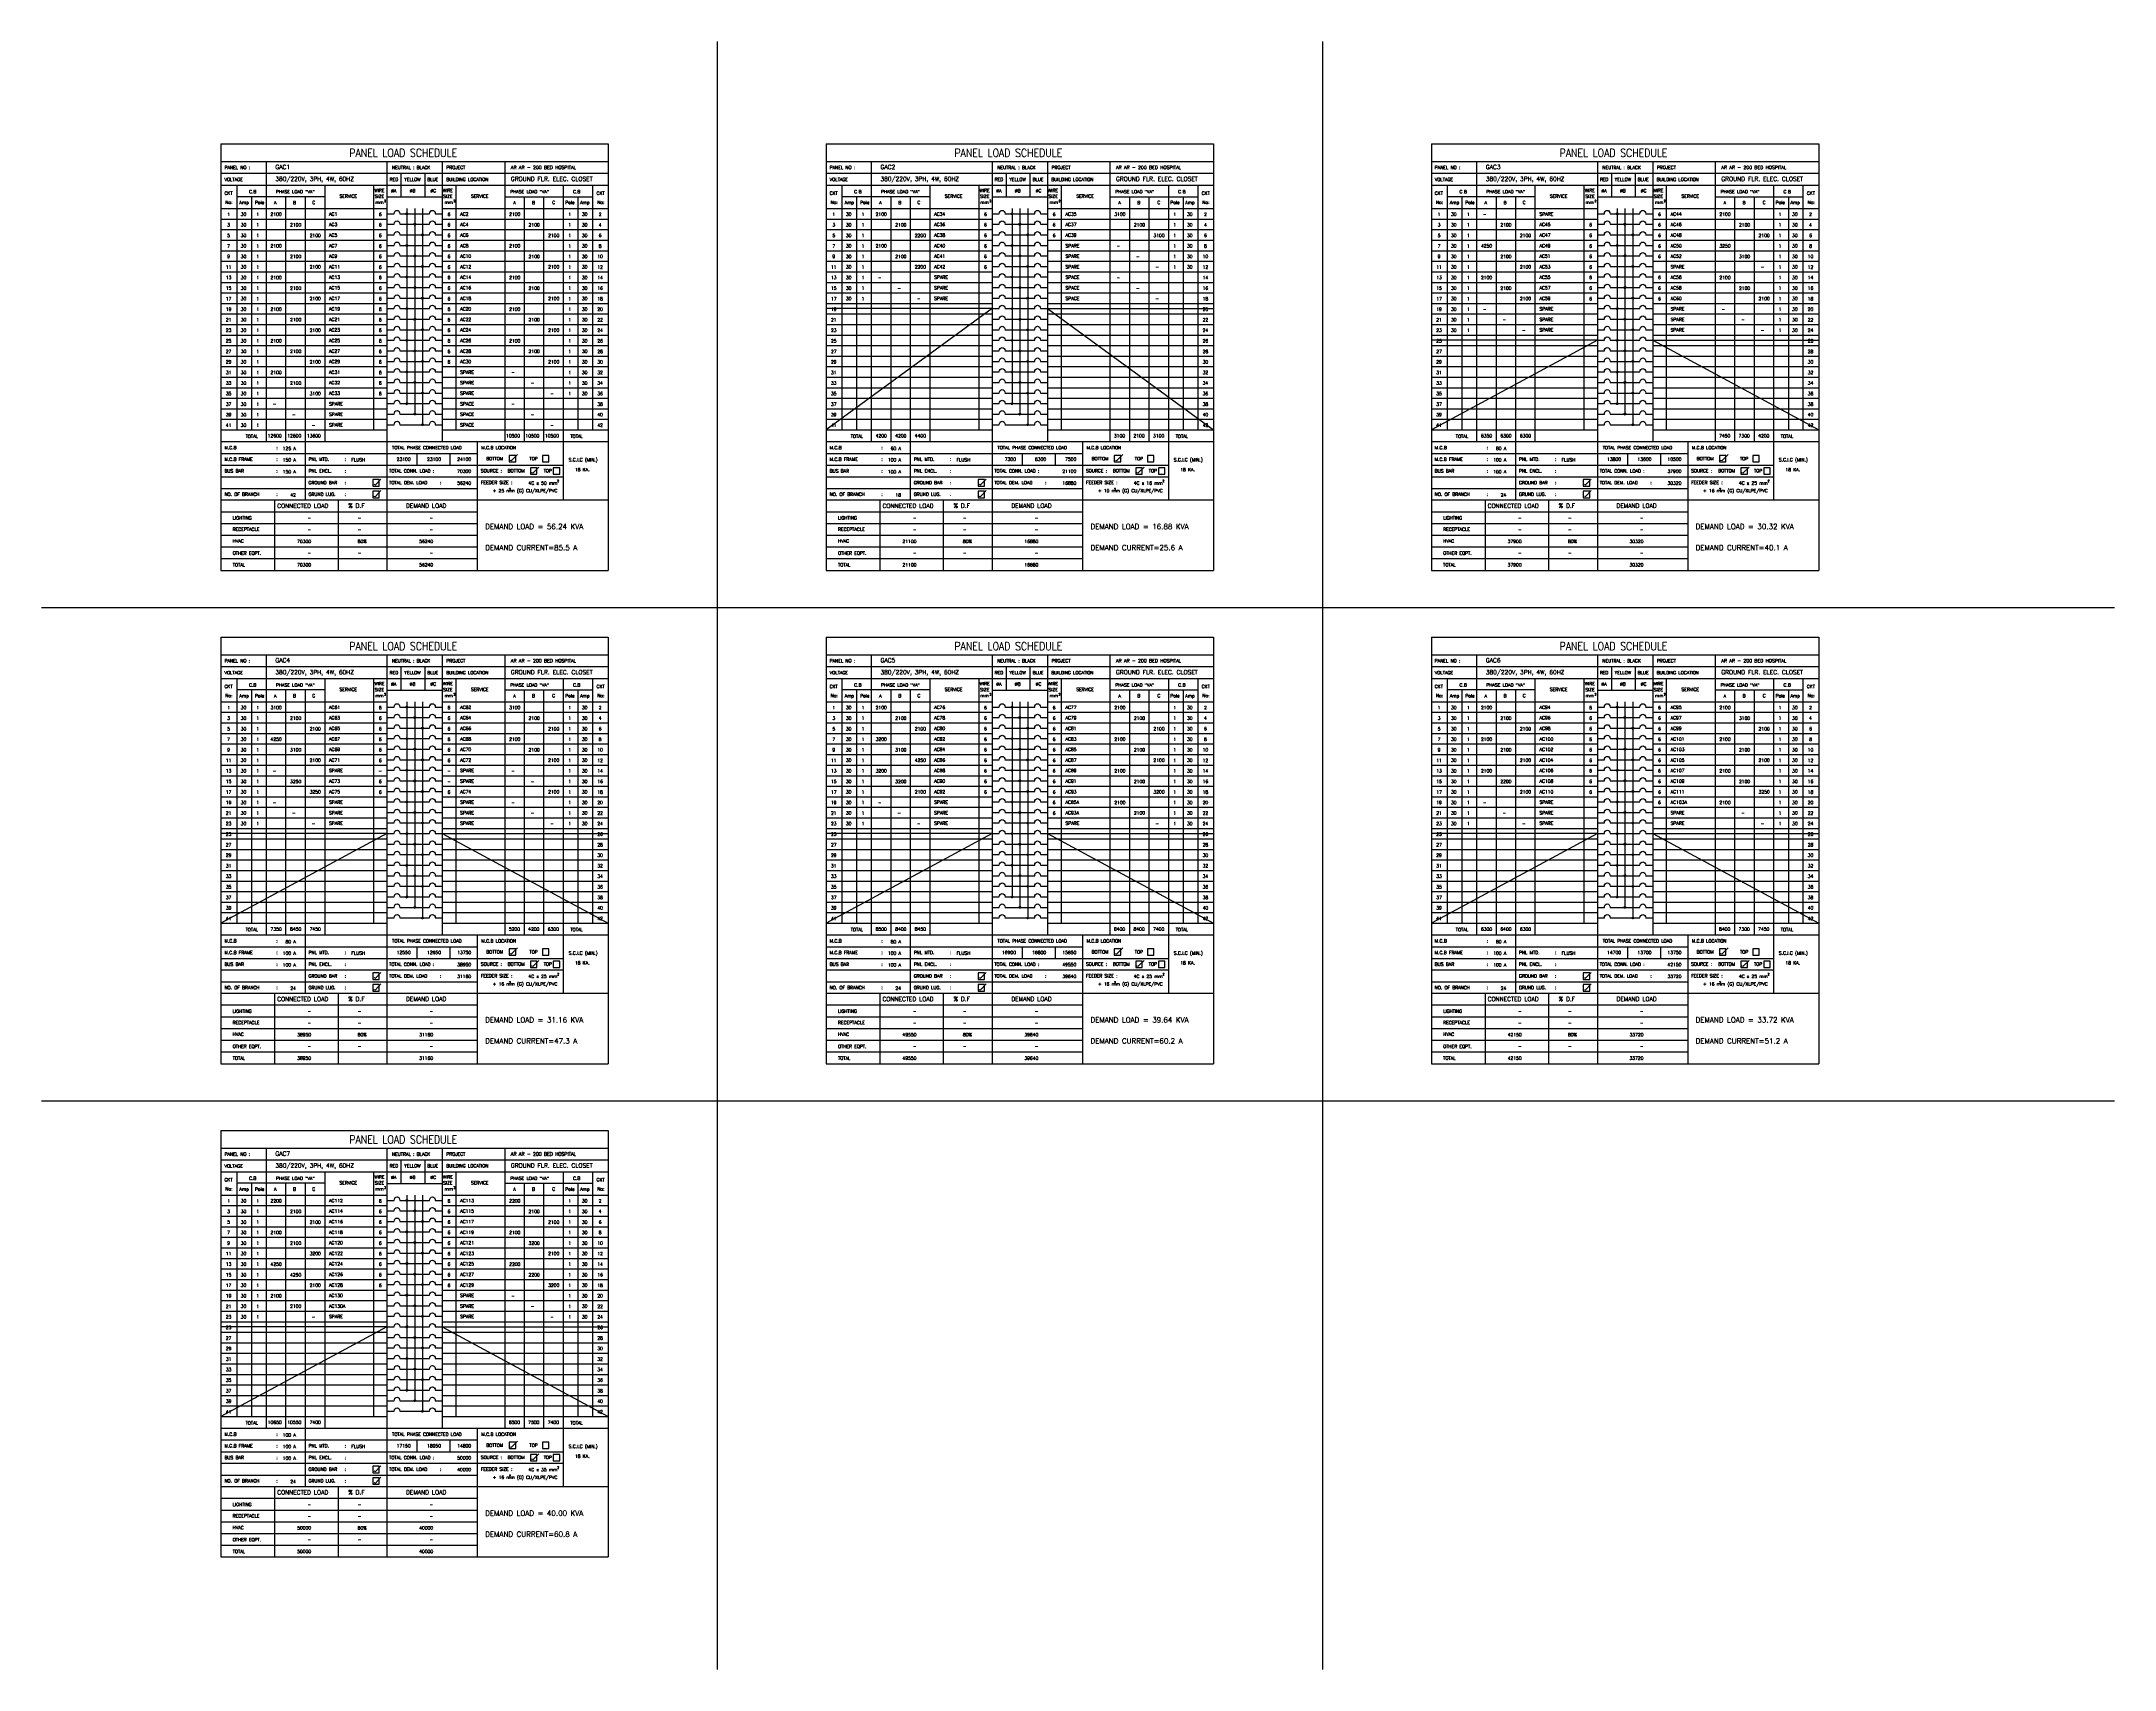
# Model space of a CAD drawing. Extents: x -146780 to -146669, y -1542 to -1454.
import ezdxf
from ezdxf.enums import TextEntityAlignment as Align

# ---------------------------------------------------------------- set-up
doc = ezdxf.new("R2010")
doc.units = 0
doc.header["$MEASUREMENT"] = 0
for name, color, linetype in [('BORDER', 4, 'CONTINUOUS'), ('E-TXT', 2, 'CONTINUOUS'), ('PANEL', 2, 'CONTINUOUS')]:
    doc.layers.add(name, color=color, linetype=linetype)
doc.styles.add('ROMANS', font='ROMANS.shx', dxfattribs={"height": 0.4})
pattern_1 = [(315, (58272.155677, 581.841381), (0.00864749998874, 0.00864749998874), [])]
pattern_2 = [(315, (58272.155677, 580.14324), (0.00864749998874, 0.00864749998874), [])]
pattern_3 = [(315, (58272.155677, 578.445099), (0.00864749998874, 0.00864749998874), [])]
pattern_4 = [(315, (58272.155677, 576.746957), (0.00864749998874, 0.00864749998874), [])]
pattern_5 = [(315, (58272.155677, 575.048816), (0.00864749998874, 0.00864749998874), [])]
pattern_6 = [(315, (58272.155677, 573.350675), (0.00864749998874, 0.00864749998874), [])]
pattern_7 = [(315, (58304.639019, 573.350675), (0.00864749998874, 0.00864749998874), [])]
pattern_8 = [(315, (58304.639019, 575.048816), (0.00864749998874, 0.00864749998874), [])]
pattern_9 = [(315, (58304.639019, 576.746957), (0.00864749998874, 0.00864749998874), [])]
pattern_10 = [(315, (58304.639019, 578.445099), (0.00864749998874, 0.00864749998874), [])]
pattern_11 = [(315, (58304.639019, 580.14324), (0.00864749998874, 0.00864749998874), [])]
pattern_12 = [(315, (58304.639019, 581.841381), (0.00864749998874, 0.00864749998874), [])]
pattern_13 = [(315, (58337.122361, 581.841381), (0.00864749998874, 0.00864749998874), [])]
pattern_14 = [(315, (58337.122361, 580.14324), (0.00864749998874, 0.00864749998874), [])]
pattern_15 = [(315, (58337.122361, 578.445099), (0.00864749998874, 0.00864749998874), [])]
pattern_16 = [(315, (58337.122361, 576.746957), (0.00864749998874, 0.00864749998874), [])]
pattern_17 = [(315, (58337.122361, 575.048816), (0.00864749998874, 0.00864749998874), [])]
pattern_18 = [(315, (58337.122361, 573.350675), (0.00864749998874, 0.00864749998874), [])]
pattern_19 = [(315, (58272.155677, 555.361538), (0.00864749998874, 0.00864749998874), [])]
pattern_20 = [(315, (58272.155677, 546.870832), (0.00864749998874, 0.00864749998874), [])]
pattern_21 = [(315, (58272.155677, 548.568974), (0.00864749998874, 0.00864749998874), [])]
pattern_22 = [(315, (58272.155677, 550.267115), (0.00864749998874, 0.00864749998874), [])]
pattern_23 = [(315, (58272.155677, 551.965256), (0.00864749998874, 0.00864749998874), [])]
pattern_24 = [(315, (58272.155677, 553.663397), (0.00864749998874, 0.00864749998874), [])]
pattern_25 = [(315, (58304.639019, 555.361538), (0.00864749998874, 0.00864749998874), [])]
pattern_26 = [(315, (58304.639019, 546.870832), (0.00864749998874, 0.00864749998874), [])]
pattern_27 = [(315, (58304.639019, 548.568974), (0.00864749998874, 0.00864749998874), [])]
pattern_28 = [(315, (58304.639019, 550.267115), (0.00864749998874, 0.00864749998874), [])]
pattern_29 = [(315, (58304.639019, 551.965256), (0.00864749998874, 0.00864749998874), [])]
pattern_30 = [(315, (58304.639019, 553.663397), (0.00864749998874, 0.00864749998874), [])]
pattern_31 = [(315, (58337.122361, 555.361538), (0.00864749998874, 0.00864749998874), [])]
pattern_32 = [(315, (58337.122361, 553.663397), (0.00864749998874, 0.00864749998874), [])]
pattern_33 = [(315, (58337.122361, 551.965256), (0.00864749998874, 0.00864749998874), [])]
pattern_34 = [(315, (58337.122361, 550.267115), (0.00864749998874, 0.00864749998874), [])]
pattern_35 = [(315, (58337.122361, 548.568974), (0.00864749998874, 0.00864749998874), [])]
pattern_36 = [(315, (58337.122361, 546.870832), (0.00864749998874, 0.00864749998874), [])]
pattern_37 = [(315, (58272.155677, 528.881696), (0.00864749998874, 0.00864749998874), [])]
pattern_38 = [(315, (58272.155677, 520.39099), (0.00864749998874, 0.00864749998874), [])]
pattern_39 = [(315, (58272.155677, 522.089131), (0.00864749998874, 0.00864749998874), [])]
pattern_40 = [(315, (58272.155677, 523.787272), (0.00864749998874, 0.00864749998874), [])]
pattern_41 = [(315, (58272.155677, 525.485413), (0.00864749998874, 0.00864749998874), [])]
pattern_42 = [(315, (58272.155677, 527.183555), (0.00864749998874, 0.00864749998874), [])]

msp = doc.modelspace()

# ---------------------------------------------------------------- hatches: boundary and pattern name
at = {"layer": 'PANEL', "linetype": 'Continuous'}
h = msp.add_hatch(dxfattribs=at)
h.set_pattern_fill('ANSI31', color=256, scale=0.068485, angle=406.041, style=0)
h.set_pattern_definition([(91.040959325, (58272.155677, 581.841381), (-0.00855917542476, -0.00015552164567), [])])
h.paths.add_polyline_path([(-146760.82, -1463.48, 1), (-146760.72, -1463.48, 1)])
h = msp.add_hatch(dxfattribs=at)
h.set_pattern_fill('ANSI31', color=256, scale=0.097835, angle=270, style=0)
h.set_pattern_definition(pattern_1)
h.paths.add_polyline_path([(-146760.4, -1464.04, 1), (-146760.3, -1464.04, 1)])
h = msp.add_hatch(dxfattribs=at)
h.set_pattern_fill('ANSI31', color=256, scale=0.068485, angle=406.041, style=0)
h.set_pattern_definition([(91.040959325, (58304.639019, 581.841381), (-0.00855917542476, -0.00015552164567), [])])
h.paths.add_polyline_path([(-146728.34, -1463.48, 1), (-146728.24, -1463.48, 1)])
h = msp.add_hatch(dxfattribs=at)
h.set_pattern_fill('ANSI31', color=256, scale=0.097835, angle=270, style=0)
h.set_pattern_definition(pattern_12)
h.paths.add_polyline_path([(-146727.92, -1464.04, 1), (-146727.82, -1464.04, 1)])
h = msp.add_hatch(dxfattribs=at)
h.set_pattern_fill('ANSI31', color=256, scale=0.068485, angle=406.041, style=0)
h.set_pattern_definition([(91.040959325, (58337.122361, 581.841381), (-0.00855917542476, -0.00015552164567), [])])
h.paths.add_polyline_path([(-146695.85, -1463.48, 1), (-146695.76, -1463.48, 1)])
h = msp.add_hatch(dxfattribs=at)
h.set_pattern_fill('ANSI31', color=256, scale=0.097835, angle=270, style=0)
h.set_pattern_definition(pattern_13)
h.paths.add_polyline_path([(-146695.44, -1464.04, 1), (-146695.34, -1464.04, 1)])
h = msp.add_hatch(dxfattribs=at)
h.set_pattern_fill('ANSI31', color=256, scale=0.097835, angle=270, style=0)
h.set_pattern_definition(pattern_1)
h.paths.add_polyline_path([(-146760.72, -1465.18, 1), (-146760.82, -1465.18, 1)])
h = msp.add_hatch(dxfattribs=at)
h.set_pattern_fill('ANSI31', color=256, scale=0.097835, angle=270, style=0)
h.set_pattern_definition(pattern_1)
h.paths.add_polyline_path([(-146759.88, -1464.61, 1), (-146759.98, -1464.61, 1)])
h = msp.add_hatch(dxfattribs=at)
h.set_pattern_fill('ANSI31', color=256, scale=0.097835, angle=270, style=0)
h.set_pattern_definition(pattern_12)
h.paths.add_polyline_path([(-146728.24, -1465.18, 1), (-146728.34, -1465.18, 1)])
h = msp.add_hatch(dxfattribs=at)
h.set_pattern_fill('ANSI31', color=256, scale=0.097835, angle=270, style=0)
h.set_pattern_definition(pattern_12)
h.paths.add_polyline_path([(-146727.4, -1464.61, 1), (-146727.5, -1464.61, 1)])
h = msp.add_hatch(dxfattribs=at)
h.set_pattern_fill('ANSI31', color=256, scale=0.097835, angle=270, style=0)
h.set_pattern_definition(pattern_13)
h.paths.add_polyline_path([(-146695.76, -1465.18, 1), (-146695.85, -1465.18, 1)])
h = msp.add_hatch(dxfattribs=at)
h.set_pattern_fill('ANSI31', color=256, scale=0.097835, angle=270, style=0)
h.set_pattern_definition(pattern_13)
h.paths.add_polyline_path([(-146694.92, -1464.61, 1), (-146695.02, -1464.61, 1)])
h = msp.add_hatch(dxfattribs=at)
h.set_pattern_fill('ANSI31', color=256, scale=0.097835, angle=270, style=0)
h.set_pattern_definition(pattern_1)
h.paths.add_polyline_path([(-146760.3, -1465.74, 1), (-146760.4, -1465.74, 1)])
h = msp.add_hatch(dxfattribs=at)
h.set_pattern_fill('ANSI31', color=256, scale=0.097835, angle=270, style=0)
h.set_pattern_definition(pattern_1)
h.paths.add_polyline_path([(-146759.88, -1466.31, 1), (-146759.98, -1466.31, 1)])
h = msp.add_hatch(dxfattribs=at)
h.set_pattern_fill('ANSI31', color=256, scale=0.097835, angle=270, style=0)
h.set_pattern_definition(pattern_12)
h.paths.add_polyline_path([(-146727.82, -1465.74, 1), (-146727.92, -1465.74, 1)])
h = msp.add_hatch(dxfattribs=at)
h.set_pattern_fill('ANSI31', color=256, scale=0.097835, angle=270, style=0)
h.set_pattern_definition(pattern_12)
h.paths.add_polyline_path([(-146727.4, -1466.31, 1), (-146727.5, -1466.31, 1)])
h = msp.add_hatch(dxfattribs=at)
h.set_pattern_fill('ANSI31', color=256, scale=0.097835, angle=270, style=0)
h.set_pattern_definition(pattern_13)
h.paths.add_polyline_path([(-146695.34, -1465.74, 1), (-146695.44, -1465.74, 1)])
h = msp.add_hatch(dxfattribs=at)
h.set_pattern_fill('ANSI31', color=256, scale=0.097835, angle=270, style=0)
h.set_pattern_definition(pattern_13)
h.paths.add_polyline_path([(-146694.92, -1466.31, 1), (-146695.02, -1466.31, 1)])
h = msp.add_hatch(dxfattribs=at)
h.set_pattern_fill('ANSI31', color=256, scale=0.097835, angle=270, style=0)
h.set_pattern_definition(pattern_2)
h.paths.add_polyline_path([(-146760.72, -1466.87, 1), (-146760.82, -1466.87, 1)])
h = msp.add_hatch(dxfattribs=at)
h.set_pattern_fill('ANSI31', color=256, scale=0.097835, angle=270, style=0)
h.set_pattern_definition(pattern_2)
h.paths.add_polyline_path([(-146760.3, -1467.44, 1), (-146760.4, -1467.44, 1)])
h = msp.add_hatch(dxfattribs=at)
h.set_pattern_fill('ANSI31', color=256, scale=0.097835, angle=270, style=0)
h.set_pattern_definition(pattern_11)
h.paths.add_polyline_path([(-146728.24, -1466.87, 1), (-146728.34, -1466.87, 1)])
h = msp.add_hatch(dxfattribs=at)
h.set_pattern_fill('ANSI31', color=256, scale=0.097835, angle=270, style=0)
h.set_pattern_definition(pattern_11)
h.paths.add_polyline_path([(-146727.82, -1467.44, 1), (-146727.92, -1467.44, 1)])
h = msp.add_hatch(dxfattribs=at)
h.set_pattern_fill('ANSI31', color=256, scale=0.097835, angle=270, style=0)
h.set_pattern_definition(pattern_14)
h.paths.add_polyline_path([(-146695.76, -1466.87, 1), (-146695.85, -1466.87, 1)])
h = msp.add_hatch(dxfattribs=at)
h.set_pattern_fill('ANSI31', color=256, scale=0.097835, angle=270, style=0)
h.set_pattern_definition(pattern_14)
h.paths.add_polyline_path([(-146695.34, -1467.44, 1), (-146695.44, -1467.44, 1)])
h = msp.add_hatch(dxfattribs=at)
h.set_pattern_fill('ANSI31', color=256, scale=0.097835, angle=270, style=0)
h.set_pattern_definition(pattern_3)
h.paths.add_polyline_path([(-146760.72, -1468.57, 1), (-146760.82, -1468.57, 1)])
h = msp.add_hatch(dxfattribs=at)
h.set_pattern_fill('ANSI31', color=256, scale=0.097835, angle=270, style=0)
h.set_pattern_definition(pattern_2)
h.paths.add_polyline_path([(-146759.88, -1468.01, 1), (-146759.98, -1468.01, 1)])
h = msp.add_hatch(dxfattribs=at)
h.set_pattern_fill('ANSI31', color=256, scale=0.097835, angle=270, style=0)
h.set_pattern_definition(pattern_10)
h.paths.add_polyline_path([(-146728.24, -1468.57, 1), (-146728.34, -1468.57, 1)])
h = msp.add_hatch(dxfattribs=at)
h.set_pattern_fill('ANSI31', color=256, scale=0.097835, angle=270, style=0)
h.set_pattern_definition(pattern_11)
h.paths.add_polyline_path([(-146727.4, -1468.01, 1), (-146727.5, -1468.01, 1)])
h = msp.add_hatch(dxfattribs=at)
h.set_pattern_fill('ANSI31', color=256, scale=0.097835, angle=270, style=0)
h.set_pattern_definition(pattern_15)
h.paths.add_polyline_path([(-146695.76, -1468.57, 1), (-146695.85, -1468.57, 1)])
h = msp.add_hatch(dxfattribs=at)
h.set_pattern_fill('ANSI31', color=256, scale=0.097835, angle=270, style=0)
h.set_pattern_definition(pattern_14)
h.paths.add_polyline_path([(-146694.92, -1468.01, 1), (-146695.02, -1468.01, 1)])
h = msp.add_hatch(dxfattribs=at)
h.set_pattern_fill('ANSI31', color=256, scale=0.097835, angle=270, style=0)
h.set_pattern_definition(pattern_3)
h.paths.add_polyline_path([(-146760.3, -1469.14, 1), (-146760.4, -1469.14, 1)])
h = msp.add_hatch(dxfattribs=at)
h.set_pattern_fill('ANSI31', color=256, scale=0.097835, angle=270, style=0)
h.set_pattern_definition(pattern_3)
h.paths.add_polyline_path([(-146759.88, -1469.7, 1), (-146759.98, -1469.7, 1)])
h = msp.add_hatch(dxfattribs=at)
h.set_pattern_fill('ANSI31', color=256, scale=0.097835, angle=270, style=0)
h.set_pattern_definition(pattern_10)
h.paths.add_polyline_path([(-146727.82, -1469.14, 1), (-146727.92, -1469.14, 1)])
h = msp.add_hatch(dxfattribs=at)
h.set_pattern_fill('ANSI31', color=256, scale=0.097835, angle=270, style=0)
h.set_pattern_definition(pattern_10)
h.paths.add_polyline_path([(-146727.4, -1469.7, 1), (-146727.5, -1469.7, 1)])
h = msp.add_hatch(dxfattribs=at)
h.set_pattern_fill('ANSI31', color=256, scale=0.097835, angle=270, style=0)
h.set_pattern_definition(pattern_15)
h.paths.add_polyline_path([(-146695.34, -1469.14, 1), (-146695.44, -1469.14, 1)])
h = msp.add_hatch(dxfattribs=at)
h.set_pattern_fill('ANSI31', color=256, scale=0.097835, angle=270, style=0)
h.set_pattern_definition(pattern_15)
h.paths.add_polyline_path([(-146694.92, -1469.7, 1), (-146695.02, -1469.7, 1)])
h = msp.add_hatch(dxfattribs=at)
h.set_pattern_fill('ANSI31', color=256, scale=0.097835, angle=270, style=0)
h.set_pattern_definition(pattern_4)
h.paths.add_polyline_path([(-146760.72, -1470.27, 1), (-146760.82, -1470.27, 1)])
h = msp.add_hatch(dxfattribs=at)
h.set_pattern_fill('ANSI31', color=256, scale=0.097835, angle=270, style=0)
h.set_pattern_definition(pattern_4)
h.paths.add_polyline_path([(-146760.3, -1470.84, 1), (-146760.4, -1470.84, 1)])
h = msp.add_hatch(dxfattribs=at)
h.set_pattern_fill('ANSI31', color=256, scale=0.097835, angle=270, style=0)
h.set_pattern_definition(pattern_9)
h.paths.add_polyline_path([(-146728.24, -1470.27, 1), (-146728.34, -1470.27, 1)])
h = msp.add_hatch(dxfattribs=at)
h.set_pattern_fill('ANSI31', color=256, scale=0.097835, angle=270, style=0)
h.set_pattern_definition(pattern_9)
h.paths.add_polyline_path([(-146727.82, -1470.84, 1), (-146727.92, -1470.84, 1)])
h = msp.add_hatch(dxfattribs=at)
h.set_pattern_fill('ANSI31', color=256, scale=0.097835, angle=270, style=0)
h.set_pattern_definition(pattern_16)
h.paths.add_polyline_path([(-146695.76, -1470.27, 1), (-146695.85, -1470.27, 1)])
h = msp.add_hatch(dxfattribs=at)
h.set_pattern_fill('ANSI31', color=256, scale=0.097835, angle=270, style=0)
h.set_pattern_definition(pattern_16)
h.paths.add_polyline_path([(-146695.34, -1470.84, 1), (-146695.44, -1470.84, 1)])
h = msp.add_hatch(dxfattribs=at)
h.set_pattern_fill('ANSI31', color=256, scale=0.097835, angle=270, style=0)
h.set_pattern_definition(pattern_5)
h.paths.add_polyline_path([(-146760.72, -1471.97, 1), (-146760.82, -1471.97, 1)])
h = msp.add_hatch(dxfattribs=at)
h.set_pattern_fill('ANSI31', color=256, scale=0.097835, angle=270, style=0)
h.set_pattern_definition(pattern_4)
h.paths.add_polyline_path([(-146759.88, -1471.4, 1), (-146759.98, -1471.4, 1)])
h = msp.add_hatch(dxfattribs=at)
h.set_pattern_fill('ANSI31', color=256, scale=0.097835, angle=270, style=0)
h.set_pattern_definition(pattern_8)
h.paths.add_polyline_path([(-146728.24, -1471.97, 1), (-146728.34, -1471.97, 1)])
h = msp.add_hatch(dxfattribs=at)
h.set_pattern_fill('ANSI31', color=256, scale=0.097835, angle=270, style=0)
h.set_pattern_definition(pattern_9)
h.paths.add_polyline_path([(-146727.4, -1471.4, 1), (-146727.5, -1471.4, 1)])
h = msp.add_hatch(dxfattribs=at)
h.set_pattern_fill('ANSI31', color=256, scale=0.097835, angle=270, style=0)
h.set_pattern_definition(pattern_17)
h.paths.add_polyline_path([(-146695.76, -1471.97, 1), (-146695.85, -1471.97, 1)])
h = msp.add_hatch(dxfattribs=at)
h.set_pattern_fill('ANSI31', color=256, scale=0.097835, angle=270, style=0)
h.set_pattern_definition(pattern_16)
h.paths.add_polyline_path([(-146694.92, -1471.4, 1), (-146695.02, -1471.4, 1)])
h = msp.add_hatch(dxfattribs=at)
h.set_pattern_fill('ANSI31', color=256, scale=0.097835, angle=270, style=0)
h.set_pattern_definition(pattern_5)
h.paths.add_polyline_path([(-146760.3, -1472.53, 1), (-146760.4, -1472.53, 1)])
h = msp.add_hatch(dxfattribs=at)
h.set_pattern_fill('ANSI31', color=256, scale=0.097835, angle=270, style=0)
h.set_pattern_definition(pattern_5)
h.paths.add_polyline_path([(-146759.88, -1473.1, 1), (-146759.98, -1473.1, 1)])
h = msp.add_hatch(dxfattribs=at)
h.set_pattern_fill('ANSI31', color=256, scale=0.097835, angle=270, style=0)
h.set_pattern_definition(pattern_8)
h.paths.add_polyline_path([(-146727.82, -1472.53, 1), (-146727.92, -1472.53, 1)])
h = msp.add_hatch(dxfattribs=at)
h.set_pattern_fill('ANSI31', color=256, scale=0.097835, angle=270, style=0)
h.set_pattern_definition(pattern_8)
h.paths.add_polyline_path([(-146727.4, -1473.1, 1), (-146727.5, -1473.1, 1)])
h = msp.add_hatch(dxfattribs=at)
h.set_pattern_fill('ANSI31', color=256, scale=0.097835, angle=270, style=0)
h.set_pattern_definition(pattern_17)
h.paths.add_polyline_path([(-146695.34, -1472.53, 1), (-146695.44, -1472.53, 1)])
h = msp.add_hatch(dxfattribs=at)
h.set_pattern_fill('ANSI31', color=256, scale=0.097835, angle=270, style=0)
h.set_pattern_definition(pattern_17)
h.paths.add_polyline_path([(-146694.92, -1473.1, 1), (-146695.02, -1473.1, 1)])
h = msp.add_hatch(dxfattribs=at)
h.set_pattern_fill('ANSI31', color=256, scale=0.097835, angle=270, style=0)
h.set_pattern_definition(pattern_6)
h.paths.add_polyline_path([(-146760.72, -1473.67, 1), (-146760.82, -1473.67, 1)])
h = msp.add_hatch(dxfattribs=at)
h.set_pattern_fill('ANSI31', color=256, scale=0.097835, angle=270, style=0)
h.set_pattern_definition(pattern_6)
h.paths.add_polyline_path([(-146760.3, -1474.23, 1), (-146760.4, -1474.23, 1)])
h = msp.add_hatch(dxfattribs=at)
h.set_pattern_fill('ANSI31', color=256, scale=0.097835, angle=270, style=0)
h.set_pattern_definition(pattern_7)
h.paths.add_polyline_path([(-146728.24, -1473.67, 1), (-146728.34, -1473.67, 1)])
h = msp.add_hatch(dxfattribs=at)
h.set_pattern_fill('ANSI31', color=256, scale=0.097835, angle=270, style=0)
h.set_pattern_definition(pattern_7)
h.paths.add_polyline_path([(-146727.82, -1474.23, 1), (-146727.92, -1474.23, 1)])
h = msp.add_hatch(dxfattribs=at)
h.set_pattern_fill('ANSI31', color=256, scale=0.097835, angle=270, style=0)
h.set_pattern_definition(pattern_18)
h.paths.add_polyline_path([(-146695.76, -1473.67, 1), (-146695.85, -1473.67, 1)])
h = msp.add_hatch(dxfattribs=at)
h.set_pattern_fill('ANSI31', color=256, scale=0.097835, angle=270, style=0)
h.set_pattern_definition(pattern_18)
h.paths.add_polyline_path([(-146695.34, -1474.23, 1), (-146695.44, -1474.23, 1)])
h = msp.add_hatch(dxfattribs=at)
h.set_pattern_fill('ANSI31', color=256, scale=0.097835, angle=270, style=0)
h.set_pattern_definition(pattern_6)
h.paths.add_polyline_path([(-146759.88, -1474.8, 1), (-146759.98, -1474.8, 1)])
h = msp.add_hatch(dxfattribs=at)
h.set_pattern_fill('ANSI31', color=256, scale=0.097835, angle=270, style=0)
h.set_pattern_definition(pattern_7)
h.paths.add_polyline_path([(-146727.4, -1474.8, 1), (-146727.5, -1474.8, 1)])
h = msp.add_hatch(dxfattribs=at)
h.set_pattern_fill('ANSI31', color=256, scale=0.097835, angle=270, style=0)
h.set_pattern_definition(pattern_18)
h.paths.add_polyline_path([(-146694.92, -1474.8, 1), (-146695.02, -1474.8, 1)])
h = msp.add_hatch(dxfattribs=at)
h.set_pattern_fill('ANSI31', color=256, scale=0.068485, angle=406.041, style=0)
h.set_pattern_definition([(91.040959325, (58272.155677, 555.361538), (-0.00855917542476, -0.00015552164567), [])])
h.paths.add_polyline_path([(-146760.82, -1489.96, 1), (-146760.72, -1489.96, 1)])
h = msp.add_hatch(dxfattribs=at)
h.set_pattern_fill('ANSI31', color=256, scale=0.068485, angle=406.041, style=0)
h.set_pattern_definition([(91.040959325, (58304.639019, 555.361538), (-0.00855917542476, -0.00015552164567), [])])
h.paths.add_polyline_path([(-146728.34, -1489.96, 1), (-146728.24, -1489.96, 1)])
h = msp.add_hatch(dxfattribs=at)
h.set_pattern_fill('ANSI31', color=256, scale=0.068485, angle=406.041, style=0)
h.set_pattern_definition([(91.040959325, (58337.122361, 555.361538), (-0.00855917542476, -0.00015552164567), [])])
h.paths.add_polyline_path([(-146695.85, -1489.96, 1), (-146695.76, -1489.96, 1)])
h = msp.add_hatch(dxfattribs=at)
h.set_pattern_fill('ANSI31', color=256, scale=0.097835, angle=270, style=0)
h.set_pattern_definition(pattern_19)
h.paths.add_polyline_path([(-146760.4, -1490.52, 1), (-146760.3, -1490.52, 1)])
h = msp.add_hatch(dxfattribs=at)
h.set_pattern_fill('ANSI31', color=256, scale=0.097835, angle=270, style=0)
h.set_pattern_definition(pattern_25)
h.paths.add_polyline_path([(-146727.92, -1490.52, 1), (-146727.82, -1490.52, 1)])
h = msp.add_hatch(dxfattribs=at)
h.set_pattern_fill('ANSI31', color=256, scale=0.097835, angle=270, style=0)
h.set_pattern_definition(pattern_31)
h.paths.add_polyline_path([(-146695.44, -1490.52, 1), (-146695.34, -1490.52, 1)])
h = msp.add_hatch(dxfattribs=at)
h.set_pattern_fill('ANSI31', color=256, scale=0.097835, angle=270, style=0)
h.set_pattern_definition(pattern_19)
h.paths.add_polyline_path([(-146760.72, -1491.65, 1), (-146760.82, -1491.65, 1)])
h = msp.add_hatch(dxfattribs=at)
h.set_pattern_fill('ANSI31', color=256, scale=0.097835, angle=270, style=0)
h.set_pattern_definition(pattern_19)
h.paths.add_polyline_path([(-146759.88, -1491.09, 1), (-146759.98, -1491.09, 1)])
h = msp.add_hatch(dxfattribs=at)
h.set_pattern_fill('ANSI31', color=256, scale=0.097835, angle=270, style=0)
h.set_pattern_definition(pattern_25)
h.paths.add_polyline_path([(-146728.24, -1491.65, 1), (-146728.34, -1491.65, 1)])
h = msp.add_hatch(dxfattribs=at)
h.set_pattern_fill('ANSI31', color=256, scale=0.097835, angle=270, style=0)
h.set_pattern_definition(pattern_25)
h.paths.add_polyline_path([(-146727.4, -1491.09, 1), (-146727.5, -1491.09, 1)])
h = msp.add_hatch(dxfattribs=at)
h.set_pattern_fill('ANSI31', color=256, scale=0.097835, angle=270, style=0)
h.set_pattern_definition(pattern_31)
h.paths.add_polyline_path([(-146695.76, -1491.65, 1), (-146695.85, -1491.65, 1)])
h = msp.add_hatch(dxfattribs=at)
h.set_pattern_fill('ANSI31', color=256, scale=0.097835, angle=270, style=0)
h.set_pattern_definition(pattern_31)
h.paths.add_polyline_path([(-146694.92, -1491.09, 1), (-146695.02, -1491.09, 1)])
h = msp.add_hatch(dxfattribs=at)
h.set_pattern_fill('ANSI31', color=256, scale=0.097835, angle=270, style=0)
h.set_pattern_definition(pattern_19)
h.paths.add_polyline_path([(-146760.3, -1492.22, 1), (-146760.4, -1492.22, 1)])
h = msp.add_hatch(dxfattribs=at)
h.set_pattern_fill('ANSI31', color=256, scale=0.097835, angle=270, style=0)
h.set_pattern_definition(pattern_19)
h.paths.add_polyline_path([(-146759.88, -1492.79, 1), (-146759.98, -1492.79, 1)])
h = msp.add_hatch(dxfattribs=at)
h.set_pattern_fill('ANSI31', color=256, scale=0.097835, angle=270, style=0)
h.set_pattern_definition(pattern_25)
h.paths.add_polyline_path([(-146727.82, -1492.22, 1), (-146727.92, -1492.22, 1)])
h = msp.add_hatch(dxfattribs=at)
h.set_pattern_fill('ANSI31', color=256, scale=0.097835, angle=270, style=0)
h.set_pattern_definition(pattern_25)
h.paths.add_polyline_path([(-146727.4, -1492.79, 1), (-146727.5, -1492.79, 1)])
h = msp.add_hatch(dxfattribs=at)
h.set_pattern_fill('ANSI31', color=256, scale=0.097835, angle=270, style=0)
h.set_pattern_definition(pattern_31)
h.paths.add_polyline_path([(-146695.34, -1492.22, 1), (-146695.44, -1492.22, 1)])
h = msp.add_hatch(dxfattribs=at)
h.set_pattern_fill('ANSI31', color=256, scale=0.097835, angle=270, style=0)
h.set_pattern_definition(pattern_31)
h.paths.add_polyline_path([(-146694.92, -1492.79, 1), (-146695.02, -1492.79, 1)])
h = msp.add_hatch(dxfattribs=at)
h.set_pattern_fill('ANSI31', color=256, scale=0.097835, angle=270, style=0)
h.set_pattern_definition(pattern_24)
h.paths.add_polyline_path([(-146760.72, -1493.35, 1), (-146760.82, -1493.35, 1)])
h = msp.add_hatch(dxfattribs=at)
h.set_pattern_fill('ANSI31', color=256, scale=0.097835, angle=270, style=0)
h.set_pattern_definition(pattern_24)
h.paths.add_polyline_path([(-146760.3, -1493.92, 1), (-146760.4, -1493.92, 1)])
h = msp.add_hatch(dxfattribs=at)
h.set_pattern_fill('ANSI31', color=256, scale=0.097835, angle=270, style=0)
h.set_pattern_definition(pattern_30)
h.paths.add_polyline_path([(-146728.24, -1493.35, 1), (-146728.34, -1493.35, 1)])
h = msp.add_hatch(dxfattribs=at)
h.set_pattern_fill('ANSI31', color=256, scale=0.097835, angle=270, style=0)
h.set_pattern_definition(pattern_30)
h.paths.add_polyline_path([(-146727.82, -1493.92, 1), (-146727.92, -1493.92, 1)])
h = msp.add_hatch(dxfattribs=at)
h.set_pattern_fill('ANSI31', color=256, scale=0.097835, angle=270, style=0)
h.set_pattern_definition(pattern_32)
h.paths.add_polyline_path([(-146695.76, -1493.35, 1), (-146695.85, -1493.35, 1)])
h = msp.add_hatch(dxfattribs=at)
h.set_pattern_fill('ANSI31', color=256, scale=0.097835, angle=270, style=0)
h.set_pattern_definition(pattern_32)
h.paths.add_polyline_path([(-146695.34, -1493.92, 1), (-146695.44, -1493.92, 1)])
h = msp.add_hatch(dxfattribs=at)
h.set_pattern_fill('ANSI31', color=256, scale=0.097835, angle=270, style=0)
h.set_pattern_definition(pattern_23)
h.paths.add_polyline_path([(-146760.72, -1495.05, 1), (-146760.82, -1495.05, 1)])
h = msp.add_hatch(dxfattribs=at)
h.set_pattern_fill('ANSI31', color=256, scale=0.097835, angle=270, style=0)
h.set_pattern_definition(pattern_24)
h.paths.add_polyline_path([(-146759.88, -1494.49, 1), (-146759.98, -1494.49, 1)])
h = msp.add_hatch(dxfattribs=at)
h.set_pattern_fill('ANSI31', color=256, scale=0.097835, angle=270, style=0)
h.set_pattern_definition(pattern_29)
h.paths.add_polyline_path([(-146728.24, -1495.05, 1), (-146728.34, -1495.05, 1)])
h = msp.add_hatch(dxfattribs=at)
h.set_pattern_fill('ANSI31', color=256, scale=0.097835, angle=270, style=0)
h.set_pattern_definition(pattern_30)
h.paths.add_polyline_path([(-146727.4, -1494.49, 1), (-146727.5, -1494.49, 1)])
h = msp.add_hatch(dxfattribs=at)
h.set_pattern_fill('ANSI31', color=256, scale=0.097835, angle=270, style=0)
h.set_pattern_definition(pattern_33)
h.paths.add_polyline_path([(-146695.76, -1495.05, 1), (-146695.85, -1495.05, 1)])
h = msp.add_hatch(dxfattribs=at)
h.set_pattern_fill('ANSI31', color=256, scale=0.097835, angle=270, style=0)
h.set_pattern_definition(pattern_32)
h.paths.add_polyline_path([(-146694.92, -1494.49, 1), (-146695.02, -1494.49, 1)])
h = msp.add_hatch(dxfattribs=at)
h.set_pattern_fill('ANSI31', color=256, scale=0.097835, angle=270, style=0)
h.set_pattern_definition(pattern_23)
h.paths.add_polyline_path([(-146760.3, -1495.62, 1), (-146760.4, -1495.62, 1)])
h = msp.add_hatch(dxfattribs=at)
h.set_pattern_fill('ANSI31', color=256, scale=0.097835, angle=270, style=0)
h.set_pattern_definition(pattern_23)
h.paths.add_polyline_path([(-146759.88, -1496.18, 1), (-146759.98, -1496.18, 1)])
h = msp.add_hatch(dxfattribs=at)
h.set_pattern_fill('ANSI31', color=256, scale=0.097835, angle=270, style=0)
h.set_pattern_definition(pattern_29)
h.paths.add_polyline_path([(-146727.82, -1495.62, 1), (-146727.92, -1495.62, 1)])
h = msp.add_hatch(dxfattribs=at)
h.set_pattern_fill('ANSI31', color=256, scale=0.097835, angle=270, style=0)
h.set_pattern_definition(pattern_29)
h.paths.add_polyline_path([(-146727.4, -1496.18, 1), (-146727.5, -1496.18, 1)])
h = msp.add_hatch(dxfattribs=at)
h.set_pattern_fill('ANSI31', color=256, scale=0.097835, angle=270, style=0)
h.set_pattern_definition(pattern_33)
h.paths.add_polyline_path([(-146695.34, -1495.62, 1), (-146695.44, -1495.62, 1)])
h = msp.add_hatch(dxfattribs=at)
h.set_pattern_fill('ANSI31', color=256, scale=0.097835, angle=270, style=0)
h.set_pattern_definition(pattern_33)
h.paths.add_polyline_path([(-146694.92, -1496.18, 1), (-146695.02, -1496.18, 1)])
h = msp.add_hatch(dxfattribs=at)
h.set_pattern_fill('ANSI31', color=256, scale=0.097835, angle=270, style=0)
h.set_pattern_definition(pattern_22)
h.paths.add_polyline_path([(-146760.72, -1496.75, 1), (-146760.82, -1496.75, 1)])
h = msp.add_hatch(dxfattribs=at)
h.set_pattern_fill('ANSI31', color=256, scale=0.097835, angle=270, style=0)
h.set_pattern_definition(pattern_22)
h.paths.add_polyline_path([(-146760.3, -1497.32, 1), (-146760.4, -1497.32, 1)])
h = msp.add_hatch(dxfattribs=at)
h.set_pattern_fill('ANSI31', color=256, scale=0.097835, angle=270, style=0)
h.set_pattern_definition(pattern_28)
h.paths.add_polyline_path([(-146728.24, -1496.75, 1), (-146728.34, -1496.75, 1)])
h = msp.add_hatch(dxfattribs=at)
h.set_pattern_fill('ANSI31', color=256, scale=0.097835, angle=270, style=0)
h.set_pattern_definition(pattern_28)
h.paths.add_polyline_path([(-146727.82, -1497.32, 1), (-146727.92, -1497.32, 1)])
h = msp.add_hatch(dxfattribs=at)
h.set_pattern_fill('ANSI31', color=256, scale=0.097835, angle=270, style=0)
h.set_pattern_definition(pattern_34)
h.paths.add_polyline_path([(-146695.76, -1496.75, 1), (-146695.85, -1496.75, 1)])
h = msp.add_hatch(dxfattribs=at)
h.set_pattern_fill('ANSI31', color=256, scale=0.097835, angle=270, style=0)
h.set_pattern_definition(pattern_34)
h.paths.add_polyline_path([(-146695.34, -1497.32, 1), (-146695.44, -1497.32, 1)])
h = msp.add_hatch(dxfattribs=at)
h.set_pattern_fill('ANSI31', color=256, scale=0.097835, angle=270, style=0)
h.set_pattern_definition(pattern_21)
h.paths.add_polyline_path([(-146760.72, -1498.45, 1), (-146760.82, -1498.45, 1)])
h = msp.add_hatch(dxfattribs=at)
h.set_pattern_fill('ANSI31', color=256, scale=0.097835, angle=270, style=0)
h.set_pattern_definition(pattern_22)
h.paths.add_polyline_path([(-146759.88, -1497.88, 1), (-146759.98, -1497.88, 1)])
h = msp.add_hatch(dxfattribs=at)
h.set_pattern_fill('ANSI31', color=256, scale=0.097835, angle=270, style=0)
h.set_pattern_definition(pattern_27)
h.paths.add_polyline_path([(-146728.24, -1498.45, 1), (-146728.34, -1498.45, 1)])
h = msp.add_hatch(dxfattribs=at)
h.set_pattern_fill('ANSI31', color=256, scale=0.097835, angle=270, style=0)
h.set_pattern_definition(pattern_28)
h.paths.add_polyline_path([(-146727.4, -1497.88, 1), (-146727.5, -1497.88, 1)])
h = msp.add_hatch(dxfattribs=at)
h.set_pattern_fill('ANSI31', color=256, scale=0.097835, angle=270, style=0)
h.set_pattern_definition(pattern_35)
h.paths.add_polyline_path([(-146695.76, -1498.45, 1), (-146695.85, -1498.45, 1)])
h = msp.add_hatch(dxfattribs=at)
h.set_pattern_fill('ANSI31', color=256, scale=0.097835, angle=270, style=0)
h.set_pattern_definition(pattern_34)
h.paths.add_polyline_path([(-146694.92, -1497.88, 1), (-146695.02, -1497.88, 1)])
h = msp.add_hatch(dxfattribs=at)
h.set_pattern_fill('ANSI31', color=256, scale=0.097835, angle=270, style=0)
h.set_pattern_definition(pattern_21)
h.paths.add_polyline_path([(-146760.3, -1499.01, 1), (-146760.4, -1499.01, 1)])
h = msp.add_hatch(dxfattribs=at)
h.set_pattern_fill('ANSI31', color=256, scale=0.097835, angle=270, style=0)
h.set_pattern_definition(pattern_21)
h.paths.add_polyline_path([(-146759.88, -1499.58, 1), (-146759.98, -1499.58, 1)])
h = msp.add_hatch(dxfattribs=at)
h.set_pattern_fill('ANSI31', color=256, scale=0.097835, angle=270, style=0)
h.set_pattern_definition(pattern_27)
h.paths.add_polyline_path([(-146727.82, -1499.01, 1), (-146727.92, -1499.01, 1)])
h = msp.add_hatch(dxfattribs=at)
h.set_pattern_fill('ANSI31', color=256, scale=0.097835, angle=270, style=0)
h.set_pattern_definition(pattern_27)
h.paths.add_polyline_path([(-146727.4, -1499.58, 1), (-146727.5, -1499.58, 1)])
h = msp.add_hatch(dxfattribs=at)
h.set_pattern_fill('ANSI31', color=256, scale=0.097835, angle=270, style=0)
h.set_pattern_definition(pattern_35)
h.paths.add_polyline_path([(-146695.34, -1499.01, 1), (-146695.44, -1499.01, 1)])
h = msp.add_hatch(dxfattribs=at)
h.set_pattern_fill('ANSI31', color=256, scale=0.097835, angle=270, style=0)
h.set_pattern_definition(pattern_35)
h.paths.add_polyline_path([(-146694.92, -1499.58, 1), (-146695.02, -1499.58, 1)])
h = msp.add_hatch(dxfattribs=at)
h.set_pattern_fill('ANSI31', color=256, scale=0.097835, angle=270, style=0)
h.set_pattern_definition(pattern_20)
h.paths.add_polyline_path([(-146760.72, -1500.15, 1), (-146760.82, -1500.15, 1)])
h = msp.add_hatch(dxfattribs=at)
h.set_pattern_fill('ANSI31', color=256, scale=0.097835, angle=270, style=0)
h.set_pattern_definition(pattern_20)
h.paths.add_polyline_path([(-146760.3, -1500.71, 1), (-146760.4, -1500.71, 1)])
h = msp.add_hatch(dxfattribs=at)
h.set_pattern_fill('ANSI31', color=256, scale=0.097835, angle=270, style=0)
h.set_pattern_definition(pattern_26)
h.paths.add_polyline_path([(-146728.24, -1500.15, 1), (-146728.34, -1500.15, 1)])
h = msp.add_hatch(dxfattribs=at)
h.set_pattern_fill('ANSI31', color=256, scale=0.097835, angle=270, style=0)
h.set_pattern_definition(pattern_26)
h.paths.add_polyline_path([(-146727.82, -1500.71, 1), (-146727.92, -1500.71, 1)])
h = msp.add_hatch(dxfattribs=at)
h.set_pattern_fill('ANSI31', color=256, scale=0.097835, angle=270, style=0)
h.set_pattern_definition(pattern_36)
h.paths.add_polyline_path([(-146695.76, -1500.15, 1), (-146695.85, -1500.15, 1)])
h = msp.add_hatch(dxfattribs=at)
h.set_pattern_fill('ANSI31', color=256, scale=0.097835, angle=270, style=0)
h.set_pattern_definition(pattern_36)
h.paths.add_polyline_path([(-146695.34, -1500.71, 1), (-146695.44, -1500.71, 1)])
h = msp.add_hatch(dxfattribs=at)
h.set_pattern_fill('ANSI31', color=256, scale=0.097835, angle=270, style=0)
h.set_pattern_definition(pattern_20)
h.paths.add_polyline_path([(-146759.88, -1501.28, 1), (-146759.98, -1501.28, 1)])
h = msp.add_hatch(dxfattribs=at)
h.set_pattern_fill('ANSI31', color=256, scale=0.097835, angle=270, style=0)
h.set_pattern_definition(pattern_26)
h.paths.add_polyline_path([(-146727.4, -1501.28, 1), (-146727.5, -1501.28, 1)])
h = msp.add_hatch(dxfattribs=at)
h.set_pattern_fill('ANSI31', color=256, scale=0.097835, angle=270, style=0)
h.set_pattern_definition(pattern_36)
h.paths.add_polyline_path([(-146694.92, -1501.28, 1), (-146695.02, -1501.28, 1)])
h = msp.add_hatch(dxfattribs=at)
h.set_pattern_fill('ANSI31', color=256, scale=0.068485, angle=406.041, style=0)
h.set_pattern_definition([(91.040959325, (58272.155677, 528.881696), (-0.00855917542476, -0.00015552164567), [])])
h.paths.add_polyline_path([(-146760.82, -1516.44, 1), (-146760.72, -1516.44, 1)])
h = msp.add_hatch(dxfattribs=at)
h.set_pattern_fill('ANSI31', color=256, scale=0.097835, angle=270, style=0)
h.set_pattern_definition(pattern_37)
h.paths.add_polyline_path([(-146760.4, -1517, 1), (-146760.3, -1517, 1)])
h = msp.add_hatch(dxfattribs=at)
h.set_pattern_fill('ANSI31', color=256, scale=0.097835, angle=270, style=0)
h.set_pattern_definition(pattern_37)
h.paths.add_polyline_path([(-146759.88, -1517.57, 1), (-146759.98, -1517.57, 1)])
h = msp.add_hatch(dxfattribs=at)
h.set_pattern_fill('ANSI31', color=256, scale=0.097835, angle=270, style=0)
h.set_pattern_definition(pattern_37)
h.paths.add_polyline_path([(-146760.72, -1518.13, 1), (-146760.82, -1518.13, 1)])
h = msp.add_hatch(dxfattribs=at)
h.set_pattern_fill('ANSI31', color=256, scale=0.097835, angle=270, style=0)
h.set_pattern_definition(pattern_37)
h.paths.add_polyline_path([(-146760.3, -1518.7, 1), (-146760.4, -1518.7, 1)])
h = msp.add_hatch(dxfattribs=at)
h.set_pattern_fill('ANSI31', color=256, scale=0.097835, angle=270, style=0)
h.set_pattern_definition(pattern_42)
h.paths.add_polyline_path([(-146760.72, -1519.83, 1), (-146760.82, -1519.83, 1)])
h = msp.add_hatch(dxfattribs=at)
h.set_pattern_fill('ANSI31', color=256, scale=0.097835, angle=270, style=0)
h.set_pattern_definition(pattern_37)
h.paths.add_polyline_path([(-146759.88, -1519.27, 1), (-146759.98, -1519.27, 1)])
h = msp.add_hatch(dxfattribs=at)
h.set_pattern_fill('ANSI31', color=256, scale=0.097835, angle=270, style=0)
h.set_pattern_definition(pattern_42)
h.paths.add_polyline_path([(-146760.3, -1520.4, 1), (-146760.4, -1520.4, 1)])
h = msp.add_hatch(dxfattribs=at)
h.set_pattern_fill('ANSI31', color=256, scale=0.097835, angle=270, style=0)
h.set_pattern_definition(pattern_42)
h.paths.add_polyline_path([(-146759.88, -1520.96, 1), (-146759.98, -1520.96, 1)])
h = msp.add_hatch(dxfattribs=at)
h.set_pattern_fill('ANSI31', color=256, scale=0.097835, angle=270, style=0)
h.set_pattern_definition(pattern_41)
h.paths.add_polyline_path([(-146760.72, -1521.53, 1), (-146760.82, -1521.53, 1)])
h = msp.add_hatch(dxfattribs=at)
h.set_pattern_fill('ANSI31', color=256, scale=0.097835, angle=270, style=0)
h.set_pattern_definition(pattern_41)
h.paths.add_polyline_path([(-146760.3, -1522.1, 1), (-146760.4, -1522.1, 1)])
h = msp.add_hatch(dxfattribs=at)
h.set_pattern_fill('ANSI31', color=256, scale=0.097835, angle=270, style=0)
h.set_pattern_definition(pattern_40)
h.paths.add_polyline_path([(-146760.72, -1523.23, 1), (-146760.82, -1523.23, 1)])
h = msp.add_hatch(dxfattribs=at)
h.set_pattern_fill('ANSI31', color=256, scale=0.097835, angle=270, style=0)
h.set_pattern_definition(pattern_41)
h.paths.add_polyline_path([(-146759.88, -1522.66, 1), (-146759.98, -1522.66, 1)])
h = msp.add_hatch(dxfattribs=at)
h.set_pattern_fill('ANSI31', color=256, scale=0.097835, angle=270, style=0)
h.set_pattern_definition(pattern_40)
h.paths.add_polyline_path([(-146760.3, -1523.8, 1), (-146760.4, -1523.8, 1)])
h = msp.add_hatch(dxfattribs=at)
h.set_pattern_fill('ANSI31', color=256, scale=0.097835, angle=270, style=0)
h.set_pattern_definition(pattern_40)
h.paths.add_polyline_path([(-146759.88, -1524.36, 1), (-146759.98, -1524.36, 1)])
h = msp.add_hatch(dxfattribs=at)
h.set_pattern_fill('ANSI31', color=256, scale=0.097835, angle=270, style=0)
h.set_pattern_definition(pattern_39)
h.paths.add_polyline_path([(-146760.72, -1524.93, 1), (-146760.82, -1524.93, 1)])
h = msp.add_hatch(dxfattribs=at)
h.set_pattern_fill('ANSI31', color=256, scale=0.097835, angle=270, style=0)
h.set_pattern_definition(pattern_39)
h.paths.add_polyline_path([(-146760.3, -1525.49, 1), (-146760.4, -1525.49, 1)])
h = msp.add_hatch(dxfattribs=at)
h.set_pattern_fill('ANSI31', color=256, scale=0.097835, angle=270, style=0)
h.set_pattern_definition(pattern_38)
h.paths.add_polyline_path([(-146760.72, -1526.63, 1), (-146760.82, -1526.63, 1)])
h = msp.add_hatch(dxfattribs=at)
h.set_pattern_fill('ANSI31', color=256, scale=0.097835, angle=270, style=0)
h.set_pattern_definition(pattern_39)
h.paths.add_polyline_path([(-146759.88, -1526.06, 1), (-146759.98, -1526.06, 1)])
h = msp.add_hatch(dxfattribs=at)
h.set_pattern_fill('ANSI31', color=256, scale=0.097835, angle=270, style=0)
h.set_pattern_definition(pattern_38)
h.paths.add_polyline_path([(-146760.3, -1527.19, 1), (-146760.4, -1527.19, 1)])
h = msp.add_hatch(dxfattribs=at)
h.set_pattern_fill('ANSI31', color=256, scale=0.097835, angle=270, style=0)
h.set_pattern_definition(pattern_38)
h.paths.add_polyline_path([(-146759.88, -1527.76, 1), (-146759.98, -1527.76, 1)])

# ---------------------------------------------------------------- linework, layer by layer
at = {"layer": 'BORDER', "color": 1}
for p, q in [((-146744.11, -1454.23), (-146744.11, -1541.62)), ((-146711.63, -1454.23), (-146711.63, -1541.62)), ((-146780.38, -1484.62), (-146669.11, -1484.62)), ((-146780.38, -1511.1), (-146669.11, -1511.1))]:
    msp.add_line(p, q, dxfattribs=at)
at = {"layer": 'PANEL', "color": 6}
for p, q in [((-146770.75, -1459.73), (-146749.96, -1459.73)), ((-146770.75, -1459.73), (-146770.75, -1482.62)), ((-146749.96, -1459.73), (-146749.96, -1482.62)), ((-146738.26, -1459.73), (-146738.26, -1482.62)), ((-146738.26, -1459.73), (-146717.47, -1459.73)), ((-146717.47, -1459.73), (-146717.47, -1482.62)), ((-146705.78, -1459.73), (-146684.99, -1459.73)), ((-146705.78, -1459.73), (-146705.78, -1482.62)), ((-146684.99, -1459.73), (-146684.99, -1482.62)), ((-146770.75, -1482.62), (-146749.96, -1482.62)), ((-146738.26, -1482.62), (-146717.47, -1482.62)), ((-146705.78, -1482.62), (-146684.99, -1482.62)), ((-146770.75, -1486.21), (-146770.75, -1509.1)), ((-146770.75, -1486.21), (-146749.96, -1486.21)), ((-146749.96, -1486.21), (-146749.96, -1509.1)), ((-146738.26, -1486.21), (-146738.26, -1509.1)), ((-146738.26, -1486.21), (-146717.47, -1486.21)), ((-146717.47, -1486.21), (-146717.47, -1509.1)), ((-146705.78, -1486.21), (-146705.78, -1509.1)), ((-146705.78, -1486.21), (-146684.99, -1486.21)), ((-146684.99, -1486.21), (-146684.99, -1509.1)), ((-146770.75, -1509.1), (-146749.96, -1509.1)), ((-146738.26, -1509.1), (-146717.47, -1509.1)), ((-146705.78, -1509.1), (-146684.99, -1509.1)), ((-146770.75, -1512.69), (-146770.75, -1535.58)), ((-146770.75, -1512.69), (-146749.96, -1512.69)), ((-146749.96, -1512.69), (-146749.96, -1535.58)), ((-146770.75, -1535.58), (-146749.96, -1535.58))]:
    msp.add_line(p, q, dxfattribs=at)
at = {"layer": 'PANEL', "color": 2}
for p, q in [((-146770.75, -1460.68), (-146749.96, -1460.68)), ((-146761.84, -1460.68), (-146761.84, -1475.71)), ((-146758.87, -1460.68), (-146758.87, -1475.71)), ((-146738.26, -1460.68), (-146717.47, -1460.68)), ((-146729.35, -1460.68), (-146729.35, -1475.71)), ((-146726.38, -1460.68), (-146726.38, -1475.71)), ((-146705.78, -1460.68), (-146684.99, -1460.68)), ((-146696.87, -1460.68), (-146696.87, -1475.71)), ((-146693.9, -1460.68), (-146693.9, -1475.71)), ((-146770.75, -1461.94), (-146749.96, -1461.94)), ((-146738.26, -1461.94), (-146717.47, -1461.94)), ((-146705.78, -1461.94), (-146684.99, -1461.94)), ((-146761.84, -1462.57), (-146758.87, -1462.57)), ((-146729.35, -1462.57), (-146726.38, -1462.57)), ((-146696.87, -1462.57), (-146693.9, -1462.57)), ((-146770.75, -1475.71), (-146749.96, -1475.71)), ((-146738.26, -1475.71), (-146717.47, -1475.71)), ((-146705.78, -1475.71), (-146684.99, -1475.71)), ((-146770.75, -1487.16), (-146749.96, -1487.16)), ((-146761.84, -1487.16), (-146761.84, -1502.19)), ((-146758.87, -1487.16), (-146758.87, -1502.19)), ((-146738.26, -1487.16), (-146717.47, -1487.16)), ((-146729.35, -1487.16), (-146729.35, -1502.19)), ((-146726.38, -1487.16), (-146726.38, -1502.19)), ((-146705.78, -1487.16), (-146684.99, -1487.16)), ((-146696.87, -1487.16), (-146696.87, -1502.19)), ((-146693.9, -1487.16), (-146693.9, -1502.19)), ((-146770.75, -1488.42), (-146749.96, -1488.42)), ((-146738.26, -1488.42), (-146717.47, -1488.42)), ((-146705.78, -1488.42), (-146684.99, -1488.42)), ((-146761.84, -1489.05), (-146758.87, -1489.05)), ((-146729.35, -1489.05), (-146726.38, -1489.05)), ((-146696.87, -1489.05), (-146693.9, -1489.05)), ((-146770.75, -1502.19), (-146749.96, -1502.19)), ((-146738.26, -1502.19), (-146717.47, -1502.19)), ((-146705.78, -1502.19), (-146684.99, -1502.19)), ((-146770.75, -1513.64), (-146749.96, -1513.64)), ((-146761.84, -1513.64), (-146761.84, -1528.67)), ((-146758.87, -1513.64), (-146758.87, -1528.67)), ((-146770.75, -1514.9), (-146749.96, -1514.9)), ((-146761.84, -1515.53), (-146758.87, -1515.53)), ((-146770.75, -1528.67), (-146749.96, -1528.67))]:
    msp.add_line(p, q, dxfattribs=at)
at = {"layer": 'PANEL', "color": 11}
for p, q in [((-146768.33, -1460.68), (-146768.33, -1475.71)), ((-146755.52, -1460.68), (-146755.52, -1475.71)), ((-146735.85, -1460.68), (-146735.85, -1475.71)), ((-146723.04, -1460.68), (-146723.04, -1475.71)), ((-146703.36, -1460.68), (-146703.36, -1475.71)), ((-146690.55, -1460.68), (-146690.55, -1475.71)), ((-146769.9, -1461.94), (-146769.9, -1475.08)), ((-146765.18, -1461.94), (-146765.18, -1475.71)), ((-146762.56, -1461.94), (-146762.56, -1475.08)), ((-146758.14, -1461.94), (-146758.14, -1475.08)), ((-146752.38, -1461.94), (-146752.38, -1478.84)), ((-146750.8, -1461.94), (-146750.8, -1475.08)), ((-146737.42, -1461.94), (-146737.42, -1475.08)), ((-146732.7, -1461.94), (-146732.7, -1475.71)), ((-146730.08, -1461.94), (-146730.08, -1475.08)), ((-146725.66, -1461.94), (-146725.66, -1475.08)), ((-146719.89, -1461.94), (-146719.89, -1478.84)), ((-146718.32, -1461.94), (-146718.32, -1475.08)), ((-146704.93, -1461.94), (-146704.93, -1475.08)), ((-146700.22, -1461.94), (-146700.22, -1475.71)), ((-146697.6, -1461.94), (-146697.6, -1475.08)), ((-146693.18, -1461.94), (-146693.18, -1475.08)), ((-146687.41, -1461.94), (-146687.41, -1478.84)), ((-146685.84, -1461.94), (-146685.84, -1475.08)), ((-146770.75, -1463.19), (-146761.84, -1463.19)), ((-146765.18, -1462.56), (-146769.9, -1462.56)), ((-146769.11, -1462.56), (-146769.11, -1475.08)), ((-146767.28, -1462.56), (-146767.28, -1475.71)), ((-146766.23, -1462.56), (-146766.23, -1478.84)), ((-146758.87, -1463.19), (-146749.96, -1463.19)), ((-146755.52, -1462.56), (-146750.8, -1462.56)), ((-146754.47, -1462.56), (-146754.47, -1475.71)), ((-146753.43, -1462.56), (-146753.43, -1475.71)), ((-146751.59, -1462.56), (-146751.59, -1475.08)), ((-146738.26, -1463.19), (-146729.35, -1463.19)), ((-146732.7, -1462.56), (-146737.42, -1462.56)), ((-146736.63, -1462.56), (-146736.63, -1475.08)), ((-146734.8, -1462.56), (-146734.8, -1475.71)), ((-146733.75, -1462.56), (-146733.75, -1478.84)), ((-146726.38, -1463.19), (-146717.47, -1463.19)), ((-146723.04, -1462.56), (-146718.32, -1462.56)), ((-146721.99, -1462.56), (-146721.99, -1475.71)), ((-146720.94, -1462.56), (-146720.94, -1475.71)), ((-146719.11, -1462.56), (-146719.11, -1475.08)), ((-146705.78, -1463.19), (-146696.87, -1463.19)), ((-146700.22, -1462.56), (-146704.93, -1462.56)), ((-146704.15, -1462.56), (-146704.15, -1475.08)), ((-146702.31, -1462.56), (-146702.31, -1475.71)), ((-146701.27, -1462.56), (-146701.27, -1478.84)), ((-146693.9, -1463.19), (-146684.99, -1463.19)), ((-146690.55, -1462.56), (-146685.84, -1462.56)), ((-146689.51, -1462.56), (-146689.51, -1475.71)), ((-146688.46, -1462.56), (-146688.46, -1475.71)), ((-146686.62, -1462.56), (-146686.62, -1475.08)), ((-146770.75, -1463.76), (-146761.84, -1463.76)), ((-146770.75, -1464.33), (-146761.84, -1464.33)), ((-146758.87, -1463.76), (-146749.96, -1463.76)), ((-146758.87, -1464.33), (-146749.96, -1464.33)), ((-146738.26, -1463.76), (-146729.35, -1463.76)), ((-146738.26, -1464.33), (-146729.35, -1464.33)), ((-146726.38, -1463.76), (-146717.47, -1463.76)), ((-146726.38, -1464.33), (-146717.47, -1464.33)), ((-146705.78, -1463.76), (-146696.87, -1463.76)), ((-146705.78, -1464.33), (-146696.87, -1464.33)), ((-146693.9, -1463.76), (-146684.99, -1463.76)), ((-146693.9, -1464.33), (-146684.99, -1464.33)), ((-146770.75, -1464.89), (-146761.84, -1464.89)), ((-146758.87, -1464.89), (-146749.96, -1464.89)), ((-146738.26, -1464.89), (-146729.35, -1464.89)), ((-146726.38, -1464.89), (-146717.47, -1464.89)), ((-146705.78, -1464.89), (-146696.87, -1464.89)), ((-146693.9, -1464.89), (-146684.99, -1464.89)), ((-146770.75, -1465.46), (-146761.84, -1465.46)), ((-146770.75, -1466.02), (-146761.84, -1466.02)), ((-146758.87, -1465.46), (-146749.96, -1465.46)), ((-146758.87, -1466.02), (-146749.96, -1466.02)), ((-146738.26, -1465.46), (-146729.35, -1465.46)), ((-146738.26, -1466.02), (-146729.35, -1466.02)), ((-146726.38, -1465.46), (-146717.47, -1465.46)), ((-146726.38, -1466.02), (-146717.47, -1466.02)), ((-146705.78, -1465.46), (-146696.87, -1465.46)), ((-146705.78, -1466.02), (-146696.87, -1466.02)), ((-146693.9, -1465.46), (-146684.99, -1465.46)), ((-146693.9, -1466.02), (-146684.99, -1466.02)), ((-146770.75, -1466.59), (-146761.84, -1466.59)), ((-146770.75, -1467.16), (-146761.84, -1467.16)), ((-146758.87, -1466.59), (-146749.96, -1466.59)), ((-146758.87, -1467.16), (-146749.96, -1467.16)), ((-146738.26, -1466.59), (-146729.35, -1466.59)), ((-146738.26, -1467.16), (-146729.35, -1467.16)), ((-146726.38, -1466.59), (-146717.47, -1466.59)), ((-146726.38, -1467.16), (-146717.47, -1467.16)), ((-146705.78, -1466.59), (-146696.87, -1466.59)), ((-146705.78, -1467.16), (-146696.87, -1467.16)), ((-146693.9, -1466.59), (-146684.99, -1466.59)), ((-146693.9, -1467.16), (-146684.99, -1467.16)), ((-146770.75, -1467.72), (-146761.84, -1467.72)), ((-146770.75, -1468.29), (-146761.84, -1468.29)), ((-146758.87, -1467.72), (-146749.96, -1467.72)), ((-146758.87, -1468.29), (-146749.96, -1468.29)), ((-146738.26, -1467.72), (-146729.35, -1467.72)), ((-146738.26, -1468.29), (-146729.35, -1468.29)), ((-146726.38, -1467.72), (-146717.47, -1467.72)), ((-146726.38, -1468.29), (-146717.47, -1468.29)), ((-146705.78, -1467.72), (-146696.87, -1467.72)), ((-146705.78, -1468.29), (-146696.87, -1468.29)), ((-146693.9, -1467.72), (-146684.99, -1467.72)), ((-146693.9, -1468.29), (-146684.99, -1468.29)), ((-146770.75, -1468.85), (-146761.84, -1468.85)), ((-146770.75, -1469.42), (-146761.84, -1469.42)), ((-146758.87, -1468.85), (-146749.96, -1468.85)), ((-146758.87, -1469.42), (-146749.96, -1469.42)), ((-146738.26, -1468.85), (-146729.35, -1468.85)), ((-146738.26, -1469.42), (-146729.35, -1469.42)), ((-146726.38, -1468.85), (-146717.47, -1468.85)), ((-146726.38, -1469.42), (-146717.47, -1469.42)), ((-146705.78, -1468.85), (-146696.87, -1468.85)), ((-146705.78, -1469.42), (-146696.87, -1469.42)), ((-146693.9, -1468.85), (-146684.99, -1468.85)), ((-146693.9, -1469.42), (-146684.99, -1469.42)), ((-146770.75, -1469.99), (-146761.84, -1469.99)), ((-146770.75, -1470.55), (-146761.84, -1470.55)), ((-146758.87, -1469.99), (-146749.96, -1469.99)), ((-146758.87, -1470.55), (-146749.96, -1470.55)), ((-146738.26, -1469.99), (-146729.35, -1469.99)), ((-146738.26, -1470.55), (-146729.35, -1470.55)), ((-146726.38, -1469.99), (-146717.47, -1469.99)), ((-146726.38, -1470.55), (-146717.47, -1470.55)), ((-146705.78, -1469.99), (-146696.87, -1469.99)), ((-146705.78, -1470.55), (-146696.87, -1470.55)), ((-146693.9, -1469.99), (-146684.99, -1469.99)), ((-146693.9, -1470.55), (-146684.99, -1470.55)), ((-146770.75, -1471.12), (-146761.84, -1471.12)), ((-146770.75, -1471.68), (-146761.84, -1471.68)), ((-146758.87, -1471.12), (-146749.96, -1471.12)), ((-146758.87, -1471.68), (-146749.96, -1471.68)), ((-146738.26, -1471.12), (-146729.35, -1471.12)), ((-146738.26, -1471.68), (-146729.35, -1471.68)), ((-146726.38, -1471.12), (-146717.47, -1471.12)), ((-146726.38, -1471.68), (-146717.47, -1471.68)), ((-146705.78, -1471.12), (-146696.87, -1471.12)), ((-146705.78, -1471.68), (-146696.87, -1471.68)), ((-146693.9, -1471.12), (-146684.99, -1471.12)), ((-146693.9, -1471.68), (-146684.99, -1471.68)), ((-146770.75, -1472.25), (-146761.84, -1472.25)), ((-146770.75, -1472.82), (-146761.84, -1472.82)), ((-146758.87, -1472.25), (-146749.96, -1472.25)), ((-146758.87, -1472.82), (-146749.96, -1472.82)), ((-146738.26, -1472.25), (-146729.35, -1472.25)), ((-146738.26, -1472.82), (-146729.35, -1472.82)), ((-146726.38, -1472.25), (-146717.47, -1472.25)), ((-146726.38, -1472.82), (-146717.47, -1472.82)), ((-146705.78, -1472.25), (-146696.87, -1472.25)), ((-146705.78, -1472.82), (-146696.87, -1472.82)), ((-146693.9, -1472.25), (-146684.99, -1472.25)), ((-146693.9, -1472.82), (-146684.99, -1472.82)), ((-146770.75, -1473.38), (-146761.84, -1473.38)), ((-146770.75, -1473.95), (-146761.84, -1473.95)), ((-146758.87, -1473.38), (-146749.96, -1473.38)), ((-146758.87, -1473.95), (-146749.96, -1473.95)), ((-146738.26, -1473.38), (-146729.35, -1473.38)), ((-146738.26, -1473.95), (-146729.35, -1473.95)), ((-146726.38, -1473.38), (-146717.47, -1473.38)), ((-146726.38, -1473.95), (-146717.47, -1473.95)), ((-146705.78, -1473.38), (-146696.87, -1473.38)), ((-146705.78, -1473.95), (-146696.87, -1473.95)), ((-146693.9, -1473.38), (-146684.99, -1473.38)), ((-146693.9, -1473.95), (-146684.99, -1473.95)), ((-146770.75, -1474.51), (-146761.84, -1474.51)), ((-146770.75, -1475.08), (-146761.84, -1475.08)), ((-146758.87, -1474.51), (-146749.96, -1474.51)), ((-146758.87, -1475.08), (-146749.96, -1475.08)), ((-146738.26, -1474.51), (-146729.35, -1474.51)), ((-146738.26, -1475.08), (-146729.35, -1475.08)), ((-146726.38, -1474.51), (-146717.47, -1474.51)), ((-146726.38, -1475.08), (-146717.47, -1475.08)), ((-146705.78, -1474.51), (-146696.87, -1474.51)), ((-146705.78, -1475.08), (-146696.87, -1475.08)), ((-146693.9, -1474.51), (-146684.99, -1474.51)), ((-146693.9, -1475.08), (-146684.99, -1475.08)), ((-146770.75, -1476.34), (-146756.99, -1476.34)), ((-146761.84, -1475.71), (-146761.84, -1482.62)), ((-146760.23, -1476.34), (-146760.23, -1476.97)), ((-146758.46, -1476.34), (-146758.46, -1476.97)), ((-146756.99, -1475.71), (-146756.99, -1478.84)), ((-146738.26, -1476.34), (-146724.5, -1476.34)), ((-146729.35, -1475.71), (-146729.35, -1482.62)), ((-146727.75, -1476.34), (-146727.75, -1476.97)), ((-146725.98, -1476.34), (-146725.98, -1476.97)), ((-146724.5, -1475.71), (-146724.5, -1478.84)), ((-146705.78, -1476.34), (-146692.02, -1476.34)), ((-146696.87, -1475.71), (-146696.87, -1482.62)), ((-146695.26, -1476.34), (-146695.26, -1476.97)), ((-146693.49, -1476.34), (-146693.49, -1476.97)), ((-146692.02, -1475.71), (-146692.02, -1478.84)), ((-146770.75, -1476.97), (-146752.38, -1476.97)), ((-146770.75, -1477.59), (-146752.38, -1477.59)), ((-146738.26, -1476.97), (-146719.89, -1476.97)), ((-146738.26, -1477.59), (-146719.89, -1477.59)), ((-146705.78, -1476.97), (-146687.41, -1476.97)), ((-146705.78, -1477.59), (-146687.41, -1477.59)), ((-146770.75, -1478.22), (-146756.99, -1478.22)), ((-146738.26, -1478.22), (-146724.5, -1478.22)), ((-146705.78, -1478.22), (-146692.02, -1478.22)), ((-146770.75, -1478.84), (-146749.96, -1478.84)), ((-146770.75, -1479.47), (-146756.99, -1479.47)), ((-146767.87, -1478.84), (-146767.87, -1482.62)), ((-146764.46, -1478.84), (-146764.46, -1482.62)), ((-146756.99, -1478.84), (-146756.99, -1482.62)), ((-146738.26, -1478.84), (-146717.47, -1478.84)), ((-146738.26, -1479.47), (-146724.5, -1479.47)), ((-146735.38, -1478.84), (-146735.38, -1482.62)), ((-146731.98, -1478.84), (-146731.98, -1482.62)), ((-146724.5, -1478.84), (-146724.5, -1482.62)), ((-146705.78, -1478.84), (-146684.99, -1478.84)), ((-146705.78, -1479.47), (-146692.02, -1479.47)), ((-146702.9, -1478.84), (-146702.9, -1482.62)), ((-146699.49, -1478.84), (-146699.49, -1482.62)), ((-146692.02, -1478.84), (-146692.02, -1482.62)), ((-146770.75, -1480.1), (-146756.99, -1480.1)), ((-146770.75, -1480.73), (-146756.99, -1480.73)), ((-146738.26, -1480.1), (-146724.5, -1480.1)), ((-146738.26, -1480.73), (-146724.5, -1480.73)), ((-146705.78, -1480.1), (-146692.02, -1480.1)), ((-146705.78, -1480.73), (-146692.02, -1480.73)), ((-146770.75, -1481.36), (-146756.99, -1481.36)), ((-146770.75, -1481.99), (-146756.99, -1481.99)), ((-146738.26, -1481.36), (-146724.5, -1481.36)), ((-146738.26, -1481.99), (-146724.5, -1481.99)), ((-146705.78, -1481.36), (-146692.02, -1481.36)), ((-146705.78, -1481.99), (-146692.02, -1481.99)), ((-146768.33, -1487.16), (-146768.33, -1502.19)), ((-146755.52, -1487.16), (-146755.52, -1502.19)), ((-146735.85, -1487.16), (-146735.85, -1502.19)), ((-146723.04, -1487.16), (-146723.04, -1502.19)), ((-146703.36, -1487.16), (-146703.36, -1502.19)), ((-146690.55, -1487.16), (-146690.55, -1502.19)), ((-146769.9, -1488.42), (-146769.9, -1501.56)), ((-146765.18, -1488.42), (-146765.18, -1502.19)), ((-146762.56, -1488.42), (-146762.56, -1501.56)), ((-146758.14, -1488.42), (-146758.14, -1501.56)), ((-146752.38, -1488.42), (-146752.38, -1505.32)), ((-146750.8, -1488.42), (-146750.8, -1501.56)), ((-146737.42, -1488.42), (-146737.42, -1501.56)), ((-146732.7, -1488.42), (-146732.7, -1502.19)), ((-146730.08, -1488.42), (-146730.08, -1501.56)), ((-146725.66, -1488.42), (-146725.66, -1501.56)), ((-146719.89, -1488.42), (-146719.89, -1505.32)), ((-146718.32, -1488.42), (-146718.32, -1501.56)), ((-146704.93, -1488.42), (-146704.93, -1501.56)), ((-146700.22, -1488.42), (-146700.22, -1502.19)), ((-146697.6, -1488.42), (-146697.6, -1501.56)), ((-146693.18, -1488.42), (-146693.18, -1501.56)), ((-146687.41, -1488.42), (-146687.41, -1505.32)), ((-146685.84, -1488.42), (-146685.84, -1501.56)), ((-146770.75, -1489.67), (-146761.84, -1489.67)), ((-146765.18, -1489.04), (-146769.9, -1489.04)), ((-146769.11, -1489.04), (-146769.11, -1501.56)), ((-146767.28, -1489.04), (-146767.28, -1502.19)), ((-146766.23, -1489.04), (-146766.23, -1505.32)), ((-146758.87, -1489.67), (-146749.96, -1489.67)), ((-146755.52, -1489.04), (-146750.8, -1489.04)), ((-146754.47, -1489.04), (-146754.47, -1502.19)), ((-146753.43, -1489.04), (-146753.43, -1502.19)), ((-146751.59, -1489.04), (-146751.59, -1501.56)), ((-146738.26, -1489.67), (-146729.35, -1489.67)), ((-146732.7, -1489.04), (-146737.42, -1489.04)), ((-146736.63, -1489.04), (-146736.63, -1501.56)), ((-146734.8, -1489.04), (-146734.8, -1502.19)), ((-146733.75, -1489.04), (-146733.75, -1505.32)), ((-146726.38, -1489.67), (-146717.47, -1489.67)), ((-146723.04, -1489.04), (-146718.32, -1489.04)), ((-146721.99, -1489.04), (-146721.99, -1502.19)), ((-146720.94, -1489.04), (-146720.94, -1502.19)), ((-146719.11, -1489.04), (-146719.11, -1501.56)), ((-146705.78, -1489.67), (-146696.87, -1489.67)), ((-146700.22, -1489.04), (-146704.93, -1489.04)), ((-146704.15, -1489.04), (-146704.15, -1501.56)), ((-146702.31, -1489.04), (-146702.31, -1502.19)), ((-146701.27, -1489.04), (-146701.27, -1505.32)), ((-146693.9, -1489.67), (-146684.99, -1489.67)), ((-146690.55, -1489.04), (-146685.84, -1489.04)), ((-146689.51, -1489.04), (-146689.51, -1502.19)), ((-146688.46, -1489.04), (-146688.46, -1502.19)), ((-146686.62, -1489.04), (-146686.62, -1501.56)), ((-146770.75, -1490.24), (-146761.84, -1490.24)), ((-146770.75, -1490.81), (-146761.84, -1490.81)), ((-146758.87, -1490.24), (-146749.96, -1490.24)), ((-146758.87, -1490.81), (-146749.96, -1490.81)), ((-146738.26, -1490.24), (-146729.35, -1490.24)), ((-146738.26, -1490.81), (-146729.35, -1490.81)), ((-146726.38, -1490.24), (-146717.47, -1490.24)), ((-146726.38, -1490.81), (-146717.47, -1490.81)), ((-146705.78, -1490.24), (-146696.87, -1490.24)), ((-146705.78, -1490.81), (-146696.87, -1490.81)), ((-146693.9, -1490.24), (-146684.99, -1490.24)), ((-146693.9, -1490.81), (-146684.99, -1490.81)), ((-146770.75, -1491.37), (-146761.84, -1491.37)), ((-146770.75, -1491.94), (-146761.84, -1491.94)), ((-146758.87, -1491.37), (-146749.96, -1491.37)), ((-146758.87, -1491.94), (-146749.96, -1491.94)), ((-146738.26, -1491.37), (-146729.35, -1491.37)), ((-146738.26, -1491.94), (-146729.35, -1491.94)), ((-146726.38, -1491.37), (-146717.47, -1491.37)), ((-146726.38, -1491.94), (-146717.47, -1491.94)), ((-146705.78, -1491.37), (-146696.87, -1491.37)), ((-146705.78, -1491.94), (-146696.87, -1491.94)), ((-146693.9, -1491.37), (-146684.99, -1491.37)), ((-146693.9, -1491.94), (-146684.99, -1491.94)), ((-146770.75, -1492.5), (-146761.84, -1492.5)), ((-146770.75, -1493.07), (-146761.84, -1493.07)), ((-146758.87, -1492.5), (-146749.96, -1492.5)), ((-146758.87, -1493.07), (-146749.96, -1493.07)), ((-146738.26, -1492.5), (-146729.35, -1492.5)), ((-146738.26, -1493.07), (-146729.35, -1493.07)), ((-146726.38, -1492.5), (-146717.47, -1492.5)), ((-146726.38, -1493.07), (-146717.47, -1493.07)), ((-146705.78, -1492.5), (-146696.87, -1492.5)), ((-146705.78, -1493.07), (-146696.87, -1493.07)), ((-146693.9, -1492.5), (-146684.99, -1492.5)), ((-146693.9, -1493.07), (-146684.99, -1493.07)), ((-146770.75, -1493.64), (-146761.84, -1493.64)), ((-146770.75, -1494.2), (-146761.84, -1494.2)), ((-146758.87, -1493.64), (-146749.96, -1493.64)), ((-146758.87, -1494.2), (-146749.96, -1494.2)), ((-146738.26, -1493.64), (-146729.35, -1493.64)), ((-146738.26, -1494.2), (-146729.35, -1494.2)), ((-146726.38, -1493.64), (-146717.47, -1493.64)), ((-146726.38, -1494.2), (-146717.47, -1494.2)), ((-146705.78, -1493.64), (-146696.87, -1493.64)), ((-146705.78, -1494.2), (-146696.87, -1494.2)), ((-146693.9, -1493.64), (-146684.99, -1493.64)), ((-146693.9, -1494.2), (-146684.99, -1494.2)), ((-146770.75, -1494.77), (-146761.84, -1494.77)), ((-146770.75, -1495.33), (-146761.84, -1495.33)), ((-146758.87, -1494.77), (-146749.96, -1494.77)), ((-146758.87, -1495.33), (-146749.96, -1495.33)), ((-146738.26, -1494.77), (-146729.35, -1494.77)), ((-146738.26, -1495.33), (-146729.35, -1495.33)), ((-146726.38, -1494.77), (-146717.47, -1494.77)), ((-146726.38, -1495.33), (-146717.47, -1495.33)), ((-146705.78, -1494.77), (-146696.87, -1494.77)), ((-146705.78, -1495.33), (-146696.87, -1495.33)), ((-146693.9, -1494.77), (-146684.99, -1494.77)), ((-146693.9, -1495.33), (-146684.99, -1495.33)), ((-146770.75, -1495.9), (-146761.84, -1495.9)), ((-146770.75, -1496.47), (-146761.84, -1496.47)), ((-146758.87, -1495.9), (-146749.96, -1495.9)), ((-146758.87, -1496.47), (-146749.96, -1496.47)), ((-146738.26, -1495.9), (-146729.35, -1495.9)), ((-146738.26, -1496.47), (-146729.35, -1496.47)), ((-146726.38, -1495.9), (-146717.47, -1495.9)), ((-146726.38, -1496.47), (-146717.47, -1496.47)), ((-146705.78, -1495.9), (-146696.87, -1495.9)), ((-146705.78, -1496.47), (-146696.87, -1496.47)), ((-146693.9, -1495.9), (-146684.99, -1495.9)), ((-146693.9, -1496.47), (-146684.99, -1496.47)), ((-146770.75, -1497.03), (-146761.84, -1497.03)), ((-146770.75, -1497.6), (-146761.84, -1497.6)), ((-146758.87, -1497.03), (-146749.96, -1497.03)), ((-146758.87, -1497.6), (-146749.96, -1497.6)), ((-146738.26, -1497.03), (-146729.35, -1497.03)), ((-146738.26, -1497.6), (-146729.35, -1497.6)), ((-146726.38, -1497.03), (-146717.47, -1497.03)), ((-146726.38, -1497.6), (-146717.47, -1497.6)), ((-146705.78, -1497.03), (-146696.87, -1497.03)), ((-146705.78, -1497.6), (-146696.87, -1497.6)), ((-146693.9, -1497.03), (-146684.99, -1497.03)), ((-146693.9, -1497.6), (-146684.99, -1497.6)), ((-146770.75, -1498.16), (-146761.84, -1498.16)), ((-146770.75, -1498.73), (-146761.84, -1498.73)), ((-146758.87, -1498.16), (-146749.96, -1498.16)), ((-146758.87, -1498.73), (-146749.96, -1498.73)), ((-146738.26, -1498.16), (-146729.35, -1498.16)), ((-146738.26, -1498.73), (-146729.35, -1498.73)), ((-146726.38, -1498.16), (-146717.47, -1498.16)), ((-146726.38, -1498.73), (-146717.47, -1498.73)), ((-146705.78, -1498.16), (-146696.87, -1498.16)), ((-146705.78, -1498.73), (-146696.87, -1498.73)), ((-146693.9, -1498.16), (-146684.99, -1498.16)), ((-146693.9, -1498.73), (-146684.99, -1498.73)), ((-146770.75, -1499.3), (-146761.84, -1499.3)), ((-146770.75, -1499.86), (-146761.84, -1499.86)), ((-146758.87, -1499.3), (-146749.96, -1499.3)), ((-146758.87, -1499.86), (-146749.96, -1499.86)), ((-146738.26, -1499.3), (-146729.35, -1499.3)), ((-146738.26, -1499.86), (-146729.35, -1499.86)), ((-146726.38, -1499.3), (-146717.47, -1499.3)), ((-146726.38, -1499.86), (-146717.47, -1499.86)), ((-146705.78, -1499.3), (-146696.87, -1499.3)), ((-146705.78, -1499.86), (-146696.87, -1499.86)), ((-146693.9, -1499.3), (-146684.99, -1499.3)), ((-146693.9, -1499.86), (-146684.99, -1499.86)), ((-146770.75, -1500.43), (-146761.84, -1500.43)), ((-146770.75, -1500.99), (-146761.84, -1500.99)), ((-146758.87, -1500.43), (-146749.96, -1500.43)), ((-146758.87, -1500.99), (-146749.96, -1500.99)), ((-146738.26, -1500.43), (-146729.35, -1500.43)), ((-146738.26, -1500.99), (-146729.35, -1500.99)), ((-146726.38, -1500.43), (-146717.47, -1500.43)), ((-146726.38, -1500.99), (-146717.47, -1500.99)), ((-146705.78, -1500.43), (-146696.87, -1500.43)), ((-146705.78, -1500.99), (-146696.87, -1500.99)), ((-146693.9, -1500.43), (-146684.99, -1500.43)), ((-146693.9, -1500.99), (-146684.99, -1500.99)), ((-146770.75, -1501.56), (-146761.84, -1501.56)), ((-146758.87, -1501.56), (-146749.96, -1501.56)), ((-146738.26, -1501.56), (-146729.35, -1501.56)), ((-146726.38, -1501.56), (-146717.47, -1501.56)), ((-146705.78, -1501.56), (-146696.87, -1501.56)), ((-146693.9, -1501.56), (-146684.99, -1501.56)), ((-146770.75, -1502.82), (-146756.99, -1502.82)), ((-146761.84, -1502.19), (-146761.84, -1509.1)), ((-146760.23, -1502.82), (-146760.23, -1503.45)), ((-146758.46, -1502.82), (-146758.46, -1503.45)), ((-146756.99, -1502.19), (-146756.99, -1505.32)), ((-146738.26, -1502.82), (-146724.5, -1502.82)), ((-146729.35, -1502.19), (-146729.35, -1509.1)), ((-146727.75, -1502.82), (-146727.75, -1503.45)), ((-146725.98, -1502.82), (-146725.98, -1503.45)), ((-146724.5, -1502.19), (-146724.5, -1505.32)), ((-146705.78, -1502.82), (-146692.02, -1502.82)), ((-146696.87, -1502.19), (-146696.87, -1509.1)), ((-146695.26, -1502.82), (-146695.26, -1503.45)), ((-146693.49, -1502.82), (-146693.49, -1503.45)), ((-146692.02, -1502.19), (-146692.02, -1505.32)), ((-146770.75, -1503.45), (-146752.38, -1503.45)), ((-146770.75, -1504.07), (-146752.38, -1504.07)), ((-146738.26, -1503.45), (-146719.89, -1503.45)), ((-146738.26, -1504.07), (-146719.89, -1504.07)), ((-146705.78, -1503.45), (-146687.41, -1503.45)), ((-146705.78, -1504.07), (-146687.41, -1504.07)), ((-146770.75, -1504.7), (-146756.99, -1504.7)), ((-146770.75, -1505.32), (-146749.96, -1505.32)), ((-146767.87, -1505.32), (-146767.87, -1509.1)), ((-146764.46, -1505.32), (-146764.46, -1509.1)), ((-146756.99, -1505.32), (-146756.99, -1509.1)), ((-146738.26, -1504.7), (-146724.5, -1504.7)), ((-146738.26, -1505.32), (-146717.47, -1505.32)), ((-146735.38, -1505.32), (-146735.38, -1509.1)), ((-146731.98, -1505.32), (-146731.98, -1509.1)), ((-146724.5, -1505.32), (-146724.5, -1509.1)), ((-146705.78, -1504.7), (-146692.02, -1504.7)), ((-146705.78, -1505.32), (-146684.99, -1505.32)), ((-146702.9, -1505.32), (-146702.9, -1509.1)), ((-146699.49, -1505.32), (-146699.49, -1509.1)), ((-146692.02, -1505.32), (-146692.02, -1509.1)), ((-146770.75, -1505.95), (-146756.99, -1505.95)), ((-146770.75, -1506.58), (-146756.99, -1506.58)), ((-146738.26, -1505.95), (-146724.5, -1505.95)), ((-146738.26, -1506.58), (-146724.5, -1506.58)), ((-146705.78, -1505.95), (-146692.02, -1505.95)), ((-146705.78, -1506.58), (-146692.02, -1506.58)), ((-146770.75, -1507.21), (-146756.99, -1507.21)), ((-146738.26, -1507.21), (-146724.5, -1507.21)), ((-146705.78, -1507.21), (-146692.02, -1507.21)), ((-146770.75, -1507.84), (-146756.99, -1507.84)), ((-146770.75, -1508.47), (-146756.99, -1508.47)), ((-146738.26, -1507.84), (-146724.5, -1507.84)), ((-146738.26, -1508.47), (-146724.5, -1508.47)), ((-146705.78, -1507.84), (-146692.02, -1507.84)), ((-146705.78, -1508.47), (-146692.02, -1508.47)), ((-146768.33, -1513.64), (-146768.33, -1528.67)), ((-146755.52, -1513.64), (-146755.52, -1528.67)), ((-146769.9, -1514.9), (-146769.9, -1528.04)), ((-146765.18, -1514.9), (-146765.18, -1528.67)), ((-146762.56, -1514.9), (-146762.56, -1528.04)), ((-146758.14, -1514.9), (-146758.14, -1528.04)), ((-146752.38, -1514.9), (-146752.38, -1531.8)), ((-146750.8, -1514.9), (-146750.8, -1528.04)), ((-146770.75, -1516.15), (-146761.84, -1516.15)), ((-146765.18, -1515.52), (-146769.9, -1515.52)), ((-146769.11, -1515.52), (-146769.11, -1528.04)), ((-146767.28, -1515.52), (-146767.28, -1528.67)), ((-146766.23, -1515.52), (-146766.23, -1531.8)), ((-146758.87, -1516.15), (-146749.96, -1516.15)), ((-146755.52, -1515.52), (-146750.8, -1515.52)), ((-146754.47, -1515.52), (-146754.47, -1528.67)), ((-146753.43, -1515.52), (-146753.43, -1528.67)), ((-146751.59, -1515.52), (-146751.59, -1528.04)), ((-146770.75, -1516.72), (-146761.84, -1516.72)), ((-146770.75, -1517.29), (-146761.84, -1517.29)), ((-146758.87, -1516.72), (-146749.96, -1516.72)), ((-146758.87, -1517.29), (-146749.96, -1517.29)), ((-146770.75, -1517.85), (-146761.84, -1517.85)), ((-146770.75, -1518.42), (-146761.84, -1518.42)), ((-146758.87, -1517.85), (-146749.96, -1517.85)), ((-146758.87, -1518.42), (-146749.96, -1518.42)), ((-146770.75, -1518.98), (-146761.84, -1518.98)), ((-146770.75, -1519.55), (-146761.84, -1519.55)), ((-146758.87, -1518.98), (-146749.96, -1518.98)), ((-146758.87, -1519.55), (-146749.96, -1519.55)), ((-146770.75, -1520.12), (-146761.84, -1520.12)), ((-146770.75, -1520.68), (-146761.84, -1520.68)), ((-146758.87, -1520.12), (-146749.96, -1520.12)), ((-146758.87, -1520.68), (-146749.96, -1520.68)), ((-146770.75, -1521.25), (-146761.84, -1521.25)), ((-146770.75, -1521.81), (-146761.84, -1521.81)), ((-146758.87, -1521.25), (-146749.96, -1521.25)), ((-146758.87, -1521.81), (-146749.96, -1521.81)), ((-146770.75, -1522.38), (-146761.84, -1522.38)), ((-146770.75, -1522.95), (-146761.84, -1522.95)), ((-146758.87, -1522.38), (-146749.96, -1522.38)), ((-146758.87, -1522.95), (-146749.96, -1522.95)), ((-146770.75, -1523.51), (-146761.84, -1523.51)), ((-146770.75, -1524.08), (-146761.84, -1524.08)), ((-146758.87, -1523.51), (-146749.96, -1523.51)), ((-146758.87, -1524.08), (-146749.96, -1524.08)), ((-146770.75, -1524.64), (-146761.84, -1524.64)), ((-146770.75, -1525.21), (-146761.84, -1525.21)), ((-146758.87, -1524.64), (-146749.96, -1524.64)), ((-146758.87, -1525.21), (-146749.96, -1525.21)), ((-146770.75, -1525.78), (-146761.84, -1525.78)), ((-146770.75, -1526.34), (-146761.84, -1526.34)), ((-146758.87, -1525.78), (-146749.96, -1525.78)), ((-146758.87, -1526.34), (-146749.96, -1526.34)), ((-146770.75, -1526.91), (-146761.84, -1526.91)), ((-146770.75, -1527.47), (-146761.84, -1527.47)), ((-146758.87, -1526.91), (-146749.96, -1526.91)), ((-146758.87, -1527.47), (-146749.96, -1527.47)), ((-146770.75, -1528.04), (-146761.84, -1528.04)), ((-146761.84, -1528.67), (-146761.84, -1535.58)), ((-146758.87, -1528.04), (-146749.96, -1528.04)), ((-146756.99, -1528.67), (-146756.99, -1531.8)), ((-146770.75, -1529.3), (-146756.99, -1529.3)), ((-146770.75, -1529.93), (-146752.38, -1529.93)), ((-146760.23, -1529.3), (-146760.23, -1529.93)), ((-146758.46, -1529.3), (-146758.46, -1529.93)), ((-146770.75, -1530.55), (-146752.38, -1530.55)), ((-146770.75, -1531.18), (-146756.99, -1531.18)), ((-146770.75, -1531.8), (-146749.96, -1531.8)), ((-146767.87, -1531.8), (-146767.87, -1535.58)), ((-146764.46, -1531.8), (-146764.46, -1535.58)), ((-146756.99, -1531.8), (-146756.99, -1535.58)), ((-146770.75, -1532.43), (-146756.99, -1532.43)), ((-146770.75, -1533.06), (-146756.99, -1533.06)), ((-146770.75, -1533.69), (-146756.99, -1533.69)), ((-146770.75, -1534.32), (-146756.99, -1534.32)), ((-146770.75, -1534.95), (-146756.99, -1534.95))]:
    msp.add_line(p, q, dxfattribs=at)
at = {"layer": 'PANEL'}
for p, q in [((-146770.75, -1461.3), (-146749.96, -1461.3)), ((-146761.07, -1462.57), (-146761.07, -1461.3)), ((-146759.79, -1462.57), (-146759.79, -1461.3)), ((-146738.26, -1461.3), (-146717.47, -1461.3)), ((-146728.58, -1462.57), (-146728.58, -1461.3)), ((-146727.31, -1462.57), (-146727.31, -1461.3)), ((-146705.78, -1461.3), (-146684.99, -1461.3)), ((-146696.1, -1462.57), (-146696.1, -1461.3)), ((-146694.83, -1462.57), (-146694.83, -1461.3)), ((-146760.77, -1463.19), (-146760.77, -1473.67)), ((-146760.35, -1463.19), (-146760.35, -1474.23)), ((-146759.93, -1463.19), (-146759.93, -1474.8)), ((-146728.29, -1463.19), (-146728.29, -1473.67)), ((-146727.87, -1463.19), (-146727.87, -1474.23)), ((-146727.45, -1463.19), (-146727.45, -1474.8)), ((-146695.81, -1463.19), (-146695.81, -1473.67)), ((-146695.39, -1463.19), (-146695.39, -1474.23)), ((-146694.97, -1463.19), (-146694.97, -1474.8)), ((-146761.84, -1463.48), (-146761.46, -1463.48)), ((-146761.84, -1464.04), (-146761.46, -1464.04)), ((-146761.15, -1463.48), (-146759.55, -1463.48)), ((-146761.15, -1464.04), (-146759.55, -1464.04)), ((-146759.25, -1463.48), (-146758.87, -1463.48)), ((-146759.25, -1464.04), (-146758.87, -1464.04)), ((-146729.35, -1463.48), (-146728.98, -1463.48)), ((-146729.35, -1464.04), (-146728.98, -1464.04)), ((-146728.67, -1463.48), (-146727.07, -1463.48)), ((-146728.67, -1464.04), (-146727.07, -1464.04)), ((-146726.76, -1463.48), (-146726.38, -1463.48)), ((-146726.76, -1464.04), (-146726.38, -1464.04)), ((-146696.87, -1463.48), (-146696.49, -1463.48)), ((-146696.87, -1464.04), (-146696.49, -1464.04)), ((-146696.18, -1463.48), (-146694.59, -1463.48)), ((-146696.18, -1464.04), (-146694.59, -1464.04)), ((-146694.28, -1463.48), (-146693.9, -1463.48)), ((-146694.28, -1464.04), (-146693.9, -1464.04)), ((-146761.84, -1464.61), (-146761.46, -1464.61)), ((-146761.84, -1465.18), (-146761.46, -1465.18)), ((-146761.15, -1464.61), (-146759.55, -1464.61)), ((-146761.15, -1465.18), (-146759.55, -1465.18)), ((-146759.25, -1464.61), (-146758.87, -1464.61)), ((-146759.25, -1465.18), (-146758.87, -1465.18)), ((-146729.35, -1464.61), (-146728.98, -1464.61)), ((-146729.35, -1465.18), (-146728.98, -1465.18)), ((-146728.67, -1464.61), (-146727.07, -1464.61)), ((-146728.67, -1465.18), (-146727.07, -1465.18)), ((-146726.76, -1464.61), (-146726.38, -1464.61)), ((-146726.76, -1465.18), (-146726.38, -1465.18)), ((-146696.87, -1464.61), (-146696.49, -1464.61)), ((-146696.87, -1465.18), (-146696.49, -1465.18)), ((-146696.18, -1464.61), (-146694.59, -1464.61)), ((-146696.18, -1465.18), (-146694.59, -1465.18)), ((-146694.28, -1464.61), (-146693.9, -1464.61)), ((-146694.28, -1465.18), (-146693.9, -1465.18)), ((-146761.84, -1465.74), (-146761.46, -1465.74)), ((-146761.84, -1466.31), (-146761.46, -1466.31)), ((-146761.15, -1465.74), (-146759.55, -1465.74)), ((-146761.15, -1466.31), (-146759.55, -1466.31)), ((-146759.25, -1465.74), (-146758.87, -1465.74)), ((-146759.25, -1466.31), (-146758.87, -1466.31)), ((-146729.35, -1465.74), (-146728.98, -1465.74)), ((-146729.35, -1466.31), (-146728.98, -1466.31)), ((-146728.67, -1465.74), (-146727.07, -1465.74)), ((-146728.67, -1466.31), (-146727.07, -1466.31)), ((-146726.76, -1465.74), (-146726.38, -1465.74)), ((-146726.76, -1466.31), (-146726.38, -1466.31)), ((-146696.87, -1465.74), (-146696.49, -1465.74)), ((-146696.87, -1466.31), (-146696.49, -1466.31)), ((-146696.18, -1465.74), (-146694.59, -1465.74)), ((-146696.18, -1466.31), (-146694.59, -1466.31)), ((-146694.28, -1465.74), (-146693.9, -1465.74)), ((-146694.28, -1466.31), (-146693.9, -1466.31)), ((-146761.84, -1466.87), (-146761.46, -1466.87)), ((-146761.84, -1467.44), (-146761.46, -1467.44)), ((-146761.15, -1466.87), (-146759.55, -1466.87)), ((-146761.15, -1467.44), (-146759.55, -1467.44)), ((-146759.25, -1466.87), (-146758.87, -1466.87)), ((-146759.25, -1467.44), (-146758.87, -1467.44)), ((-146729.35, -1466.87), (-146728.98, -1466.87)), ((-146729.35, -1467.44), (-146728.98, -1467.44)), ((-146728.67, -1466.87), (-146727.07, -1466.87)), ((-146728.67, -1467.44), (-146727.07, -1467.44)), ((-146726.76, -1466.87), (-146726.38, -1466.87)), ((-146726.76, -1467.44), (-146726.38, -1467.44)), ((-146696.87, -1466.87), (-146696.49, -1466.87)), ((-146696.87, -1467.44), (-146696.49, -1467.44)), ((-146696.18, -1466.87), (-146694.59, -1466.87)), ((-146696.18, -1467.44), (-146694.59, -1467.44)), ((-146694.28, -1466.87), (-146693.9, -1466.87)), ((-146694.28, -1467.44), (-146693.9, -1467.44)), ((-146761.84, -1468.01), (-146761.46, -1468.01)), ((-146761.84, -1468.57), (-146761.46, -1468.57)), ((-146761.15, -1468.01), (-146759.55, -1468.01)), ((-146761.15, -1468.57), (-146759.55, -1468.57)), ((-146759.25, -1468.01), (-146758.87, -1468.01)), ((-146759.25, -1468.57), (-146758.87, -1468.57)), ((-146729.35, -1468.01), (-146728.98, -1468.01)), ((-146729.35, -1468.57), (-146728.98, -1468.57)), ((-146728.67, -1468.01), (-146727.07, -1468.01)), ((-146728.67, -1468.57), (-146727.07, -1468.57)), ((-146726.76, -1468.01), (-146726.38, -1468.01)), ((-146726.76, -1468.57), (-146726.38, -1468.57)), ((-146696.87, -1468.01), (-146696.49, -1468.01)), ((-146696.87, -1468.57), (-146696.49, -1468.57)), ((-146696.18, -1468.01), (-146694.59, -1468.01)), ((-146696.18, -1468.57), (-146694.59, -1468.57)), ((-146694.28, -1468.01), (-146693.9, -1468.01)), ((-146694.28, -1468.57), (-146693.9, -1468.57)), ((-146761.84, -1469.14), (-146761.46, -1469.14)), ((-146761.84, -1469.7), (-146761.46, -1469.7)), ((-146761.15, -1469.14), (-146759.55, -1469.14)), ((-146761.15, -1469.7), (-146759.55, -1469.7)), ((-146759.25, -1469.14), (-146758.87, -1469.14)), ((-146759.25, -1469.7), (-146758.87, -1469.7)), ((-146729.35, -1469.14), (-146728.98, -1469.14)), ((-146729.35, -1469.7), (-146728.98, -1469.7)), ((-146728.67, -1469.14), (-146727.07, -1469.14)), ((-146728.67, -1469.7), (-146727.07, -1469.7)), ((-146726.76, -1469.14), (-146726.38, -1469.14)), ((-146726.76, -1469.7), (-146726.38, -1469.7)), ((-146696.87, -1469.14), (-146696.49, -1469.14)), ((-146696.87, -1469.7), (-146696.49, -1469.7)), ((-146696.18, -1469.14), (-146694.59, -1469.14)), ((-146696.18, -1469.7), (-146694.59, -1469.7)), ((-146694.28, -1469.14), (-146693.9, -1469.14)), ((-146694.28, -1469.7), (-146693.9, -1469.7)), ((-146761.84, -1470.27), (-146761.46, -1470.27)), ((-146761.84, -1470.84), (-146761.46, -1470.84)), ((-146761.15, -1470.27), (-146759.55, -1470.27)), ((-146761.15, -1470.84), (-146759.55, -1470.84)), ((-146759.25, -1470.27), (-146758.87, -1470.27)), ((-146759.25, -1470.84), (-146758.87, -1470.84)), ((-146729.35, -1470.27), (-146728.98, -1470.27)), ((-146729.35, -1470.84), (-146728.98, -1470.84)), ((-146728.67, -1470.27), (-146727.07, -1470.27)), ((-146728.67, -1470.84), (-146727.07, -1470.84)), ((-146726.76, -1470.27), (-146726.38, -1470.27)), ((-146726.76, -1470.84), (-146726.38, -1470.84)), ((-146696.87, -1470.27), (-146696.49, -1470.27)), ((-146696.87, -1470.84), (-146696.49, -1470.84)), ((-146696.18, -1470.27), (-146694.59, -1470.27)), ((-146696.18, -1470.84), (-146694.59, -1470.84)), ((-146694.28, -1470.27), (-146693.9, -1470.27)), ((-146694.28, -1470.84), (-146693.9, -1470.84)), ((-146761.84, -1471.4), (-146761.46, -1471.4)), ((-146761.84, -1471.97), (-146761.46, -1471.97)), ((-146761.15, -1471.4), (-146759.55, -1471.4)), ((-146761.15, -1471.97), (-146759.55, -1471.97)), ((-146759.25, -1471.4), (-146758.87, -1471.4)), ((-146759.25, -1471.97), (-146758.87, -1471.97)), ((-146729.35, -1471.4), (-146728.98, -1471.4)), ((-146729.35, -1471.97), (-146728.98, -1471.97)), ((-146728.67, -1471.4), (-146727.07, -1471.4)), ((-146728.67, -1471.97), (-146727.07, -1471.97)), ((-146726.76, -1471.4), (-146726.38, -1471.4)), ((-146726.76, -1471.97), (-146726.38, -1471.97)), ((-146696.87, -1471.4), (-146696.49, -1471.4)), ((-146696.87, -1471.97), (-146696.49, -1471.97)), ((-146696.18, -1471.4), (-146694.59, -1471.4)), ((-146696.18, -1471.97), (-146694.59, -1471.97)), ((-146694.28, -1471.4), (-146693.9, -1471.4)), ((-146694.28, -1471.97), (-146693.9, -1471.97)), ((-146761.84, -1472.53), (-146761.46, -1472.53)), ((-146761.84, -1473.1), (-146761.46, -1473.1)), ((-146761.15, -1472.53), (-146759.55, -1472.53)), ((-146761.15, -1473.1), (-146759.55, -1473.1)), ((-146759.25, -1472.53), (-146758.87, -1472.53)), ((-146759.25, -1473.1), (-146758.87, -1473.1)), ((-146729.35, -1472.53), (-146728.98, -1472.53)), ((-146729.35, -1473.1), (-146728.98, -1473.1)), ((-146728.67, -1472.53), (-146727.07, -1472.53)), ((-146728.67, -1473.1), (-146727.07, -1473.1)), ((-146726.76, -1472.53), (-146726.38, -1472.53)), ((-146726.76, -1473.1), (-146726.38, -1473.1)), ((-146696.87, -1472.53), (-146696.49, -1472.53)), ((-146696.87, -1473.1), (-146696.49, -1473.1)), ((-146696.18, -1472.53), (-146694.59, -1472.53)), ((-146696.18, -1473.1), (-146694.59, -1473.1)), ((-146694.28, -1472.53), (-146693.9, -1472.53)), ((-146694.28, -1473.1), (-146693.9, -1473.1)), ((-146761.84, -1473.67), (-146761.46, -1473.67)), ((-146761.84, -1474.23), (-146761.46, -1474.23)), ((-146761.15, -1473.67), (-146759.55, -1473.67)), ((-146761.15, -1474.23), (-146759.55, -1474.23)), ((-146759.25, -1473.67), (-146758.87, -1473.67)), ((-146759.25, -1474.23), (-146758.87, -1474.23)), ((-146729.35, -1473.67), (-146728.98, -1473.67)), ((-146729.35, -1474.23), (-146728.98, -1474.23)), ((-146728.67, -1473.67), (-146727.07, -1473.67)), ((-146728.67, -1474.23), (-146727.07, -1474.23)), ((-146726.76, -1473.67), (-146726.38, -1473.67)), ((-146726.76, -1474.23), (-146726.38, -1474.23)), ((-146696.87, -1473.67), (-146696.49, -1473.67)), ((-146696.87, -1474.23), (-146696.49, -1474.23)), ((-146696.18, -1473.67), (-146694.59, -1473.67)), ((-146696.18, -1474.23), (-146694.59, -1474.23)), ((-146694.28, -1473.67), (-146693.9, -1473.67)), ((-146694.28, -1474.23), (-146693.9, -1474.23)), ((-146761.84, -1474.8), (-146761.46, -1474.8)), ((-146761.15, -1474.8), (-146759.55, -1474.8)), ((-146759.25, -1474.8), (-146758.87, -1474.8)), ((-146729.35, -1474.8), (-146728.98, -1474.8)), ((-146728.67, -1474.8), (-146727.07, -1474.8)), ((-146726.76, -1474.8), (-146726.38, -1474.8)), ((-146696.87, -1474.8), (-146696.49, -1474.8)), ((-146696.18, -1474.8), (-146694.59, -1474.8)), ((-146694.28, -1474.8), (-146693.9, -1474.8)), ((-146755.15, -1476.73), (-146754.83, -1476.4)), ((-146722.67, -1476.73), (-146722.35, -1476.4)), ((-146690.18, -1476.73), (-146689.86, -1476.4)), ((-146755.23, -1476.7), (-146755.15, -1476.73)), ((-146754.08, -1477.36), (-146754, -1477.39)), ((-146754, -1477.39), (-146753.68, -1477.08)), ((-146722.74, -1476.7), (-146722.67, -1476.73)), ((-146721.59, -1477.36), (-146721.52, -1477.39)), ((-146721.52, -1477.39), (-146721.2, -1477.08)), ((-146690.26, -1476.7), (-146690.18, -1476.73)), ((-146689.11, -1477.36), (-146689.04, -1477.39)), ((-146689.04, -1477.39), (-146688.72, -1477.08)), ((-146762.54, -1478), (-146762.46, -1478.03)), ((-146762.54, -1478.63), (-146762.46, -1478.66)), ((-146762.46, -1478.03), (-146762.16, -1477.72)), ((-146762.46, -1478.66), (-146762.16, -1478.34)), ((-146730.05, -1478), (-146729.98, -1478.03)), ((-146730.05, -1478.63), (-146729.98, -1478.66)), ((-146729.98, -1478.03), (-146729.68, -1477.72)), ((-146729.98, -1478.66), (-146729.68, -1478.34)), ((-146697.57, -1478), (-146697.5, -1478.03)), ((-146697.57, -1478.63), (-146697.5, -1478.66)), ((-146697.5, -1478.03), (-146697.2, -1477.72)), ((-146697.5, -1478.66), (-146697.2, -1478.34)), ((-146770.75, -1487.78), (-146749.96, -1487.78)), ((-146761.07, -1489.05), (-146761.07, -1487.78)), ((-146759.79, -1489.05), (-146759.79, -1487.78)), ((-146738.26, -1487.78), (-146717.47, -1487.78)), ((-146728.58, -1489.05), (-146728.58, -1487.78)), ((-146727.31, -1489.05), (-146727.31, -1487.78)), ((-146705.78, -1487.78), (-146684.99, -1487.78)), ((-146696.1, -1489.05), (-146696.1, -1487.78)), ((-146694.83, -1489.05), (-146694.83, -1487.78)), ((-146760.77, -1489.67), (-146760.77, -1500.15)), ((-146760.35, -1489.67), (-146760.35, -1500.71)), ((-146759.93, -1489.67), (-146759.93, -1501.28)), ((-146728.29, -1489.67), (-146728.29, -1500.15)), ((-146727.87, -1489.67), (-146727.87, -1500.71)), ((-146727.45, -1489.67), (-146727.45, -1501.28)), ((-146695.81, -1489.67), (-146695.81, -1500.15)), ((-146695.39, -1489.67), (-146695.39, -1500.71)), ((-146694.97, -1489.67), (-146694.97, -1501.28)), ((-146761.84, -1489.96), (-146761.46, -1489.96)), ((-146761.84, -1490.52), (-146761.46, -1490.52)), ((-146761.15, -1489.96), (-146759.55, -1489.96)), ((-146761.15, -1490.52), (-146759.55, -1490.52)), ((-146759.25, -1489.96), (-146758.87, -1489.96)), ((-146759.25, -1490.52), (-146758.87, -1490.52)), ((-146729.35, -1489.96), (-146728.98, -1489.96)), ((-146729.35, -1490.52), (-146728.98, -1490.52)), ((-146728.67, -1489.96), (-146727.07, -1489.96)), ((-146728.67, -1490.52), (-146727.07, -1490.52)), ((-146726.76, -1489.96), (-146726.38, -1489.96)), ((-146726.76, -1490.52), (-146726.38, -1490.52)), ((-146696.87, -1489.96), (-146696.49, -1489.96)), ((-146696.87, -1490.52), (-146696.49, -1490.52)), ((-146696.18, -1489.96), (-146694.59, -1489.96)), ((-146696.18, -1490.52), (-146694.59, -1490.52)), ((-146694.28, -1489.96), (-146693.9, -1489.96)), ((-146694.28, -1490.52), (-146693.9, -1490.52)), ((-146761.84, -1491.09), (-146761.46, -1491.09)), ((-146761.84, -1491.65), (-146761.46, -1491.65)), ((-146761.15, -1491.09), (-146759.55, -1491.09)), ((-146761.15, -1491.65), (-146759.55, -1491.65)), ((-146759.25, -1491.09), (-146758.87, -1491.09)), ((-146759.25, -1491.65), (-146758.87, -1491.65)), ((-146729.35, -1491.09), (-146728.98, -1491.09)), ((-146729.35, -1491.65), (-146728.98, -1491.65)), ((-146728.67, -1491.09), (-146727.07, -1491.09)), ((-146728.67, -1491.65), (-146727.07, -1491.65)), ((-146726.76, -1491.09), (-146726.38, -1491.09)), ((-146726.76, -1491.65), (-146726.38, -1491.65)), ((-146696.87, -1491.09), (-146696.49, -1491.09)), ((-146696.87, -1491.65), (-146696.49, -1491.65)), ((-146696.18, -1491.09), (-146694.59, -1491.09)), ((-146696.18, -1491.65), (-146694.59, -1491.65)), ((-146694.28, -1491.09), (-146693.9, -1491.09)), ((-146694.28, -1491.65), (-146693.9, -1491.65)), ((-146761.84, -1492.22), (-146761.46, -1492.22)), ((-146761.84, -1492.79), (-146761.46, -1492.79)), ((-146761.15, -1492.22), (-146759.55, -1492.22)), ((-146761.15, -1492.79), (-146759.55, -1492.79)), ((-146759.25, -1492.22), (-146758.87, -1492.22)), ((-146759.25, -1492.79), (-146758.87, -1492.79)), ((-146729.35, -1492.22), (-146728.98, -1492.22)), ((-146729.35, -1492.79), (-146728.98, -1492.79)), ((-146728.67, -1492.22), (-146727.07, -1492.22)), ((-146728.67, -1492.79), (-146727.07, -1492.79)), ((-146726.76, -1492.22), (-146726.38, -1492.22)), ((-146726.76, -1492.79), (-146726.38, -1492.79)), ((-146696.87, -1492.22), (-146696.49, -1492.22)), ((-146696.87, -1492.79), (-146696.49, -1492.79)), ((-146696.18, -1492.22), (-146694.59, -1492.22)), ((-146696.18, -1492.79), (-146694.59, -1492.79)), ((-146694.28, -1492.22), (-146693.9, -1492.22)), ((-146694.28, -1492.79), (-146693.9, -1492.79)), ((-146761.84, -1493.35), (-146761.46, -1493.35)), ((-146761.84, -1493.92), (-146761.46, -1493.92)), ((-146761.15, -1493.35), (-146759.55, -1493.35)), ((-146761.15, -1493.92), (-146759.55, -1493.92)), ((-146759.25, -1493.35), (-146758.87, -1493.35)), ((-146759.25, -1493.92), (-146758.87, -1493.92)), ((-146729.35, -1493.35), (-146728.98, -1493.35)), ((-146729.35, -1493.92), (-146728.98, -1493.92)), ((-146728.67, -1493.35), (-146727.07, -1493.35)), ((-146728.67, -1493.92), (-146727.07, -1493.92)), ((-146726.76, -1493.35), (-146726.38, -1493.35)), ((-146726.76, -1493.92), (-146726.38, -1493.92)), ((-146696.87, -1493.35), (-146696.49, -1493.35)), ((-146696.87, -1493.92), (-146696.49, -1493.92)), ((-146696.18, -1493.35), (-146694.59, -1493.35)), ((-146696.18, -1493.92), (-146694.59, -1493.92)), ((-146694.28, -1493.35), (-146693.9, -1493.35)), ((-146694.28, -1493.92), (-146693.9, -1493.92)), ((-146761.84, -1494.49), (-146761.46, -1494.49)), ((-146761.84, -1495.05), (-146761.46, -1495.05)), ((-146761.15, -1494.49), (-146759.55, -1494.49)), ((-146761.15, -1495.05), (-146759.55, -1495.05)), ((-146759.25, -1494.49), (-146758.87, -1494.49)), ((-146759.25, -1495.05), (-146758.87, -1495.05)), ((-146729.35, -1494.49), (-146728.98, -1494.49)), ((-146729.35, -1495.05), (-146728.98, -1495.05)), ((-146728.67, -1494.49), (-146727.07, -1494.49)), ((-146728.67, -1495.05), (-146727.07, -1495.05)), ((-146726.76, -1494.49), (-146726.38, -1494.49)), ((-146726.76, -1495.05), (-146726.38, -1495.05)), ((-146696.87, -1494.49), (-146696.49, -1494.49)), ((-146696.87, -1495.05), (-146696.49, -1495.05)), ((-146696.18, -1494.49), (-146694.59, -1494.49)), ((-146696.18, -1495.05), (-146694.59, -1495.05)), ((-146694.28, -1494.49), (-146693.9, -1494.49)), ((-146694.28, -1495.05), (-146693.9, -1495.05)), ((-146761.84, -1495.62), (-146761.46, -1495.62)), ((-146761.84, -1496.18), (-146761.46, -1496.18)), ((-146761.15, -1495.62), (-146759.55, -1495.62)), ((-146761.15, -1496.18), (-146759.55, -1496.18)), ((-146759.25, -1495.62), (-146758.87, -1495.62)), ((-146759.25, -1496.18), (-146758.87, -1496.18)), ((-146729.35, -1495.62), (-146728.98, -1495.62)), ((-146729.35, -1496.18), (-146728.98, -1496.18)), ((-146728.67, -1495.62), (-146727.07, -1495.62)), ((-146728.67, -1496.18), (-146727.07, -1496.18)), ((-146726.76, -1495.62), (-146726.38, -1495.62)), ((-146726.76, -1496.18), (-146726.38, -1496.18)), ((-146696.87, -1495.62), (-146696.49, -1495.62)), ((-146696.87, -1496.18), (-146696.49, -1496.18)), ((-146696.18, -1495.62), (-146694.59, -1495.62)), ((-146696.18, -1496.18), (-146694.59, -1496.18)), ((-146694.28, -1495.62), (-146693.9, -1495.62)), ((-146694.28, -1496.18), (-146693.9, -1496.18)), ((-146761.84, -1496.75), (-146761.46, -1496.75)), ((-146761.84, -1497.32), (-146761.46, -1497.32)), ((-146761.15, -1496.75), (-146759.55, -1496.75)), ((-146761.15, -1497.32), (-146759.55, -1497.32)), ((-146759.25, -1496.75), (-146758.87, -1496.75)), ((-146759.25, -1497.32), (-146758.87, -1497.32)), ((-146729.35, -1496.75), (-146728.98, -1496.75)), ((-146729.35, -1497.32), (-146728.98, -1497.32)), ((-146728.67, -1496.75), (-146727.07, -1496.75)), ((-146728.67, -1497.32), (-146727.07, -1497.32)), ((-146726.76, -1496.75), (-146726.38, -1496.75)), ((-146726.76, -1497.32), (-146726.38, -1497.32)), ((-146696.87, -1496.75), (-146696.49, -1496.75)), ((-146696.87, -1497.32), (-146696.49, -1497.32)), ((-146696.18, -1496.75), (-146694.59, -1496.75)), ((-146696.18, -1497.32), (-146694.59, -1497.32)), ((-146694.28, -1496.75), (-146693.9, -1496.75)), ((-146694.28, -1497.32), (-146693.9, -1497.32)), ((-146761.84, -1497.88), (-146761.46, -1497.88)), ((-146761.84, -1498.45), (-146761.46, -1498.45)), ((-146761.15, -1497.88), (-146759.55, -1497.88)), ((-146761.15, -1498.45), (-146759.55, -1498.45)), ((-146759.25, -1497.88), (-146758.87, -1497.88)), ((-146759.25, -1498.45), (-146758.87, -1498.45)), ((-146729.35, -1497.88), (-146728.98, -1497.88)), ((-146729.35, -1498.45), (-146728.98, -1498.45)), ((-146728.67, -1497.88), (-146727.07, -1497.88)), ((-146728.67, -1498.45), (-146727.07, -1498.45)), ((-146726.76, -1497.88), (-146726.38, -1497.88)), ((-146726.76, -1498.45), (-146726.38, -1498.45)), ((-146696.87, -1497.88), (-146696.49, -1497.88)), ((-146696.87, -1498.45), (-146696.49, -1498.45)), ((-146696.18, -1497.88), (-146694.59, -1497.88)), ((-146696.18, -1498.45), (-146694.59, -1498.45)), ((-146694.28, -1497.88), (-146693.9, -1497.88)), ((-146694.28, -1498.45), (-146693.9, -1498.45)), ((-146761.84, -1499.01), (-146761.46, -1499.01)), ((-146761.84, -1499.58), (-146761.46, -1499.58)), ((-146761.15, -1499.01), (-146759.55, -1499.01)), ((-146761.15, -1499.58), (-146759.55, -1499.58)), ((-146759.25, -1499.01), (-146758.87, -1499.01)), ((-146759.25, -1499.58), (-146758.87, -1499.58)), ((-146729.35, -1499.01), (-146728.98, -1499.01)), ((-146729.35, -1499.58), (-146728.98, -1499.58)), ((-146728.67, -1499.01), (-146727.07, -1499.01)), ((-146728.67, -1499.58), (-146727.07, -1499.58)), ((-146726.76, -1499.01), (-146726.38, -1499.01)), ((-146726.76, -1499.58), (-146726.38, -1499.58)), ((-146696.87, -1499.01), (-146696.49, -1499.01)), ((-146696.87, -1499.58), (-146696.49, -1499.58)), ((-146696.18, -1499.01), (-146694.59, -1499.01)), ((-146696.18, -1499.58), (-146694.59, -1499.58)), ((-146694.28, -1499.01), (-146693.9, -1499.01)), ((-146694.28, -1499.58), (-146693.9, -1499.58)), ((-146761.84, -1500.15), (-146761.46, -1500.15)), ((-146761.84, -1500.71), (-146761.46, -1500.71)), ((-146761.15, -1500.15), (-146759.55, -1500.15)), ((-146761.15, -1500.71), (-146759.55, -1500.71)), ((-146759.25, -1500.15), (-146758.87, -1500.15)), ((-146759.25, -1500.71), (-146758.87, -1500.71)), ((-146729.35, -1500.15), (-146728.98, -1500.15)), ((-146729.35, -1500.71), (-146728.98, -1500.71)), ((-146728.67, -1500.15), (-146727.07, -1500.15)), ((-146728.67, -1500.71), (-146727.07, -1500.71)), ((-146726.76, -1500.15), (-146726.38, -1500.15)), ((-146726.76, -1500.71), (-146726.38, -1500.71)), ((-146696.87, -1500.15), (-146696.49, -1500.15)), ((-146696.87, -1500.71), (-146696.49, -1500.71)), ((-146696.18, -1500.15), (-146694.59, -1500.15)), ((-146696.18, -1500.71), (-146694.59, -1500.71)), ((-146694.28, -1500.15), (-146693.9, -1500.15)), ((-146694.28, -1500.71), (-146693.9, -1500.71)), ((-146761.84, -1501.28), (-146761.46, -1501.28)), ((-146761.15, -1501.28), (-146759.55, -1501.28)), ((-146759.25, -1501.28), (-146758.87, -1501.28)), ((-146729.35, -1501.28), (-146728.98, -1501.28)), ((-146728.67, -1501.28), (-146727.07, -1501.28)), ((-146726.76, -1501.28), (-146726.38, -1501.28)), ((-146696.87, -1501.28), (-146696.49, -1501.28)), ((-146696.18, -1501.28), (-146694.59, -1501.28)), ((-146694.28, -1501.28), (-146693.9, -1501.28)), ((-146755.23, -1503.18), (-146755.15, -1503.21)), ((-146755.15, -1503.21), (-146754.83, -1502.88)), ((-146722.74, -1503.18), (-146722.67, -1503.21)), ((-146722.67, -1503.21), (-146722.35, -1502.88)), ((-146690.26, -1503.18), (-146690.18, -1503.21)), ((-146690.18, -1503.21), (-146689.86, -1502.88)), ((-146762.46, -1504.51), (-146762.16, -1504.2)), ((-146754.08, -1503.84), (-146754, -1503.87)), ((-146754, -1503.87), (-146753.68, -1503.56)), ((-146729.98, -1504.51), (-146729.68, -1504.2)), ((-146721.59, -1503.84), (-146721.52, -1503.87)), ((-146721.52, -1503.87), (-146721.2, -1503.56)), ((-146697.5, -1504.51), (-146697.2, -1504.2)), ((-146689.11, -1503.84), (-146689.04, -1503.87)), ((-146689.04, -1503.87), (-146688.72, -1503.56)), ((-146762.54, -1504.48), (-146762.46, -1504.51)), ((-146762.54, -1505.11), (-146762.46, -1505.14)), ((-146762.46, -1505.14), (-146762.16, -1504.82)), ((-146730.05, -1504.48), (-146729.98, -1504.51)), ((-146730.05, -1505.11), (-146729.98, -1505.14)), ((-146729.98, -1505.14), (-146729.68, -1504.82)), ((-146697.57, -1504.48), (-146697.5, -1504.51)), ((-146697.57, -1505.11), (-146697.5, -1505.14)), ((-146697.5, -1505.14), (-146697.2, -1504.82)), ((-146770.75, -1514.26), (-146749.96, -1514.26)), ((-146761.07, -1515.53), (-146761.07, -1514.26)), ((-146759.79, -1515.53), (-146759.79, -1514.26)), ((-146761.84, -1516.44), (-146761.46, -1516.44)), ((-146761.15, -1516.44), (-146759.55, -1516.44)), ((-146760.77, -1516.15), (-146760.77, -1526.63)), ((-146760.35, -1516.15), (-146760.35, -1527.19)), ((-146759.93, -1516.15), (-146759.93, -1527.76)), ((-146759.25, -1516.44), (-146758.87, -1516.44)), ((-146761.84, -1517), (-146761.46, -1517)), ((-146761.84, -1517.57), (-146761.46, -1517.57)), ((-146761.15, -1517), (-146759.55, -1517)), ((-146761.15, -1517.57), (-146759.55, -1517.57)), ((-146759.25, -1517), (-146758.87, -1517)), ((-146759.25, -1517.57), (-146758.87, -1517.57)), ((-146761.84, -1518.13), (-146761.46, -1518.13)), ((-146761.84, -1518.7), (-146761.46, -1518.7)), ((-146761.15, -1518.13), (-146759.55, -1518.13)), ((-146761.15, -1518.7), (-146759.55, -1518.7)), ((-146759.25, -1518.13), (-146758.87, -1518.13)), ((-146759.25, -1518.7), (-146758.87, -1518.7)), ((-146761.84, -1519.27), (-146761.46, -1519.27)), ((-146761.84, -1519.83), (-146761.46, -1519.83)), ((-146761.15, -1519.27), (-146759.55, -1519.27)), ((-146761.15, -1519.83), (-146759.55, -1519.83)), ((-146759.25, -1519.27), (-146758.87, -1519.27)), ((-146759.25, -1519.83), (-146758.87, -1519.83)), ((-146761.84, -1520.4), (-146761.46, -1520.4)), ((-146761.84, -1520.96), (-146761.46, -1520.96)), ((-146761.15, -1520.4), (-146759.55, -1520.4)), ((-146761.15, -1520.96), (-146759.55, -1520.96)), ((-146759.25, -1520.4), (-146758.87, -1520.4)), ((-146759.25, -1520.96), (-146758.87, -1520.96)), ((-146761.84, -1521.53), (-146761.46, -1521.53)), ((-146761.84, -1522.1), (-146761.46, -1522.1)), ((-146761.15, -1521.53), (-146759.55, -1521.53)), ((-146761.15, -1522.1), (-146759.55, -1522.1)), ((-146759.25, -1521.53), (-146758.87, -1521.53)), ((-146759.25, -1522.1), (-146758.87, -1522.1)), ((-146761.84, -1522.66), (-146761.46, -1522.66)), ((-146761.84, -1523.23), (-146761.46, -1523.23)), ((-146761.15, -1522.66), (-146759.55, -1522.66)), ((-146761.15, -1523.23), (-146759.55, -1523.23)), ((-146759.25, -1522.66), (-146758.87, -1522.66)), ((-146759.25, -1523.23), (-146758.87, -1523.23)), ((-146761.84, -1523.8), (-146761.46, -1523.8)), ((-146761.84, -1524.36), (-146761.46, -1524.36)), ((-146761.15, -1523.8), (-146759.55, -1523.8)), ((-146761.15, -1524.36), (-146759.55, -1524.36)), ((-146759.25, -1523.8), (-146758.87, -1523.8)), ((-146759.25, -1524.36), (-146758.87, -1524.36)), ((-146761.84, -1524.93), (-146761.46, -1524.93)), ((-146761.84, -1525.49), (-146761.46, -1525.49)), ((-146761.15, -1524.93), (-146759.55, -1524.93)), ((-146761.15, -1525.49), (-146759.55, -1525.49)), ((-146759.25, -1524.93), (-146758.87, -1524.93)), ((-146759.25, -1525.49), (-146758.87, -1525.49)), ((-146761.84, -1526.06), (-146761.46, -1526.06)), ((-146761.84, -1526.63), (-146761.46, -1526.63)), ((-146761.15, -1526.06), (-146759.55, -1526.06)), ((-146761.15, -1526.63), (-146759.55, -1526.63)), ((-146759.25, -1526.06), (-146758.87, -1526.06)), ((-146759.25, -1526.63), (-146758.87, -1526.63)), ((-146761.84, -1527.19), (-146761.46, -1527.19)), ((-146761.15, -1527.19), (-146759.55, -1527.19)), ((-146759.25, -1527.19), (-146758.87, -1527.19)), ((-146761.84, -1527.76), (-146761.46, -1527.76)), ((-146761.15, -1527.76), (-146759.55, -1527.76)), ((-146759.25, -1527.76), (-146758.87, -1527.76)), ((-146755.23, -1529.66), (-146755.15, -1529.69)), ((-146755.15, -1529.69), (-146754.83, -1529.36)), ((-146762.54, -1530.96), (-146762.46, -1530.99)), ((-146762.46, -1530.99), (-146762.16, -1530.68)), ((-146754.08, -1530.32), (-146754, -1530.35)), ((-146754, -1530.35), (-146753.68, -1530.04)), ((-146762.54, -1531.59), (-146762.46, -1531.62)), ((-146762.46, -1531.62), (-146762.16, -1531.3))]:
    msp.add_line(p, q, dxfattribs=at)
at = {"layer": 'PANEL', "color": 7}
for p, q in [((-146729.35, -1468.57), (-146738.26, -1468.57)), ((-146729.35, -1468.57), (-146738.26, -1475.08)), ((-146726.38, -1468.57), (-146717.47, -1468.57)), ((-146726.38, -1468.57), (-146717.47, -1475.08)), ((-146696.87, -1470.27), (-146705.78, -1475.08)), ((-146696.87, -1470.27), (-146705.78, -1470.27)), ((-146693.9, -1470.27), (-146684.99, -1475.08)), ((-146693.9, -1470.27), (-146684.99, -1470.27)), ((-146761.84, -1496.75), (-146770.75, -1501.56)), ((-146761.84, -1496.75), (-146770.75, -1496.75)), ((-146758.87, -1496.75), (-146749.96, -1501.56)), ((-146758.87, -1496.75), (-146749.96, -1496.75)), ((-146729.35, -1496.75), (-146738.26, -1501.56)), ((-146729.35, -1496.75), (-146738.26, -1496.75)), ((-146726.38, -1496.75), (-146717.47, -1501.56)), ((-146726.38, -1496.75), (-146717.47, -1496.75)), ((-146696.87, -1496.75), (-146705.78, -1496.75)), ((-146696.87, -1496.75), (-146705.78, -1501.56)), ((-146693.9, -1496.75), (-146684.99, -1496.75)), ((-146693.9, -1496.75), (-146684.99, -1501.56)), ((-146761.84, -1523.23), (-146770.75, -1528.04)), ((-146761.84, -1523.23), (-146770.75, -1523.23)), ((-146758.87, -1523.23), (-146749.96, -1528.04)), ((-146758.87, -1523.23), (-146749.96, -1523.23))]:
    msp.add_line(p, q, dxfattribs=at)
at = {"layer": 'PANEL', "color": 11}
for points in [[(-146754.93, -1476.45), (-146755.28, -1476.45), (-146755.28, -1476.8), (-146754.93, -1476.8)], [(-146753.15, -1476.45), (-146753.5, -1476.45), (-146753.5, -1476.8), (-146753.15, -1476.8)], [(-146722.45, -1476.45), (-146722.8, -1476.45), (-146722.8, -1476.8), (-146722.45, -1476.8)], [(-146720.67, -1476.45), (-146721.02, -1476.45), (-146721.02, -1476.8), (-146720.67, -1476.8)], [(-146689.97, -1476.45), (-146690.32, -1476.45), (-146690.32, -1476.8), (-146689.97, -1476.8)], [(-146688.18, -1476.45), (-146688.53, -1476.45), (-146688.53, -1476.8), (-146688.18, -1476.8)], [(-146753.79, -1477.11), (-146754.14, -1477.11), (-146754.14, -1477.45), (-146753.79, -1477.45)], [(-146752.56, -1477.11), (-146752.91, -1477.11), (-146752.91, -1477.45), (-146752.56, -1477.45)], [(-146721.3, -1477.11), (-146721.65, -1477.11), (-146721.65, -1477.45), (-146721.3, -1477.45)], [(-146720.08, -1477.11), (-146720.43, -1477.11), (-146720.43, -1477.45), (-146720.08, -1477.45)], [(-146688.82, -1477.11), (-146689.17, -1477.11), (-146689.17, -1477.45), (-146688.82, -1477.45)], [(-146687.59, -1477.11), (-146687.94, -1477.11), (-146687.94, -1477.45), (-146687.59, -1477.45)], [(-146762.25, -1477.75), (-146762.6, -1477.75), (-146762.6, -1478.1), (-146762.25, -1478.1)], [(-146762.25, -1478.37), (-146762.6, -1478.37), (-146762.6, -1478.72), (-146762.25, -1478.72)], [(-146729.76, -1477.75), (-146730.11, -1477.75), (-146730.11, -1478.1), (-146729.76, -1478.1)], [(-146729.76, -1478.37), (-146730.11, -1478.37), (-146730.11, -1478.72), (-146729.76, -1478.72)], [(-146697.28, -1477.75), (-146697.63, -1477.75), (-146697.63, -1478.1), (-146697.28, -1478.1)], [(-146697.28, -1478.37), (-146697.63, -1478.37), (-146697.63, -1478.72), (-146697.28, -1478.72)], [(-146754.93, -1502.93), (-146755.28, -1502.93), (-146755.28, -1503.28), (-146754.93, -1503.28)], [(-146753.15, -1502.93), (-146753.5, -1502.93), (-146753.5, -1503.28), (-146753.15, -1503.28)], [(-146722.45, -1502.93), (-146722.8, -1502.93), (-146722.8, -1503.28), (-146722.45, -1503.28)], [(-146720.67, -1502.93), (-146721.02, -1502.93), (-146721.02, -1503.28), (-146720.67, -1503.28)], [(-146689.97, -1502.93), (-146690.32, -1502.93), (-146690.32, -1503.28), (-146689.97, -1503.28)], [(-146688.18, -1502.93), (-146688.53, -1502.93), (-146688.53, -1503.28), (-146688.18, -1503.28)], [(-146762.25, -1504.23), (-146762.6, -1504.23), (-146762.6, -1504.58), (-146762.25, -1504.58)], [(-146753.79, -1503.59), (-146754.14, -1503.59), (-146754.14, -1503.93), (-146753.79, -1503.93)], [(-146752.56, -1503.59), (-146752.91, -1503.59), (-146752.91, -1503.93), (-146752.56, -1503.93)], [(-146729.76, -1504.23), (-146730.11, -1504.23), (-146730.11, -1504.58), (-146729.76, -1504.58)], [(-146721.3, -1503.59), (-146721.65, -1503.59), (-146721.65, -1503.93), (-146721.3, -1503.93)], [(-146720.08, -1503.59), (-146720.43, -1503.59), (-146720.43, -1503.93), (-146720.08, -1503.93)], [(-146697.28, -1504.23), (-146697.63, -1504.23), (-146697.63, -1504.58), (-146697.28, -1504.58)], [(-146688.82, -1503.59), (-146689.17, -1503.59), (-146689.17, -1503.93), (-146688.82, -1503.93)], [(-146687.59, -1503.59), (-146687.94, -1503.59), (-146687.94, -1503.93), (-146687.59, -1503.93)], [(-146762.25, -1504.85), (-146762.6, -1504.85), (-146762.6, -1505.2), (-146762.25, -1505.2)], [(-146729.76, -1504.85), (-146730.11, -1504.85), (-146730.11, -1505.2), (-146729.76, -1505.2)], [(-146697.28, -1504.85), (-146697.63, -1504.85), (-146697.63, -1505.2), (-146697.28, -1505.2)], [(-146754.93, -1529.41), (-146755.28, -1529.41), (-146755.28, -1529.76), (-146754.93, -1529.76)], [(-146753.15, -1529.41), (-146753.5, -1529.41), (-146753.5, -1529.76), (-146753.15, -1529.76)], [(-146762.25, -1530.71), (-146762.6, -1530.71), (-146762.6, -1531.06), (-146762.25, -1531.06)], [(-146753.79, -1530.07), (-146754.14, -1530.07), (-146754.14, -1530.41), (-146753.79, -1530.41)], [(-146752.56, -1530.07), (-146752.91, -1530.07), (-146752.91, -1530.41), (-146752.56, -1530.41)], [(-146762.25, -1531.33), (-146762.6, -1531.33), (-146762.6, -1531.68), (-146762.25, -1531.68)]]:
    msp.add_lwpolyline(points, close=True, dxfattribs=at)
at = {"layer": 'PANEL'}
for centre in [(-146760.77, -1463.48), (-146760.35, -1464.04), (-146728.29, -1463.48), (-146727.87, -1464.04), (-146695.81, -1463.48), (-146695.39, -1464.04), (-146760.77, -1465.18), (-146759.93, -1464.61), (-146728.29, -1465.18), (-146727.45, -1464.61), (-146695.81, -1465.18), (-146694.97, -1464.61), (-146760.35, -1465.74), (-146759.93, -1466.31), (-146727.87, -1465.74), (-146727.45, -1466.31), (-146695.39, -1465.74), (-146694.97, -1466.31), (-146760.77, -1466.87), (-146760.35, -1467.44), (-146728.29, -1466.87), (-146727.87, -1467.44), (-146695.81, -1466.87), (-146695.39, -1467.44), (-146760.77, -1468.57), (-146759.93, -1468.01), (-146728.29, -1468.57), (-146727.45, -1468.01), (-146695.81, -1468.57), (-146694.97, -1468.01), (-146760.35, -1469.14), (-146759.93, -1469.7), (-146727.87, -1469.14), (-146727.45, -1469.7), (-146695.39, -1469.14), (-146694.97, -1469.7), (-146760.77, -1470.27), (-146760.35, -1470.84), (-146728.29, -1470.27), (-146727.87, -1470.84), (-146695.81, -1470.27), (-146695.39, -1470.84), (-146760.77, -1471.97), (-146759.93, -1471.4), (-146728.29, -1471.97), (-146727.45, -1471.4), (-146695.81, -1471.97), (-146694.97, -1471.4), (-146760.35, -1472.53), (-146759.93, -1473.1), (-146727.87, -1472.53), (-146727.45, -1473.1), (-146695.39, -1472.53), (-146694.97, -1473.1), (-146760.77, -1473.67), (-146760.35, -1474.23), (-146728.29, -1473.67), (-146727.87, -1474.23), (-146695.81, -1473.67), (-146695.39, -1474.23), (-146759.93, -1474.8), (-146727.45, -1474.8), (-146694.97, -1474.8), (-146760.77, -1489.96), (-146728.29, -1489.96), (-146695.81, -1489.96), (-146760.35, -1490.52), (-146727.87, -1490.52), (-146695.39, -1490.52), (-146760.77, -1491.65), (-146759.93, -1491.09), (-146728.29, -1491.65), (-146727.45, -1491.09), (-146695.81, -1491.65), (-146694.97, -1491.09), (-146760.35, -1492.22), (-146759.93, -1492.79), (-146727.87, -1492.22), (-146727.45, -1492.79), (-146695.39, -1492.22), (-146694.97, -1492.79), (-146760.77, -1493.35), (-146760.35, -1493.92), (-146728.29, -1493.35), (-146727.87, -1493.92), (-146695.81, -1493.35), (-146695.39, -1493.92), (-146760.77, -1495.05), (-146759.93, -1494.49), (-146728.29, -1495.05), (-146727.45, -1494.49), (-146695.81, -1495.05), (-146694.97, -1494.49), (-146760.35, -1495.62), (-146759.93, -1496.18), (-146727.87, -1495.62), (-146727.45, -1496.18), (-146695.39, -1495.62), (-146694.97, -1496.18), (-146760.77, -1496.75), (-146760.35, -1497.32), (-146728.29, -1496.75), (-146727.87, -1497.32), (-146695.81, -1496.75), (-146695.39, -1497.32), (-146760.77, -1498.45), (-146759.93, -1497.88), (-146728.29, -1498.45), (-146727.45, -1497.88), (-146695.81, -1498.45), (-146694.97, -1497.88), (-146760.35, -1499.01), (-146759.93, -1499.58), (-146727.87, -1499.01), (-146727.45, -1499.58), (-146695.39, -1499.01), (-146694.97, -1499.58), (-146760.77, -1500.15), (-146760.35, -1500.71), (-146728.29, -1500.15), (-146727.87, -1500.71), (-146695.81, -1500.15), (-146695.39, -1500.71), (-146759.93, -1501.28), (-146727.45, -1501.28), (-146694.97, -1501.28), (-146760.77, -1516.44), (-146760.35, -1517), (-146759.93, -1517.57), (-146760.77, -1518.13), (-146760.35, -1518.7), (-146760.77, -1519.83), (-146759.93, -1519.27), (-146760.35, -1520.4), (-146759.93, -1520.96), (-146760.77, -1521.53), (-146760.35, -1522.1), (-146760.77, -1523.23), (-146759.93, -1522.66), (-146760.35, -1523.8), (-146759.93, -1524.36), (-146760.77, -1524.93), (-146760.35, -1525.49), (-146760.77, -1526.63), (-146759.93, -1526.06), (-146760.35, -1527.19), (-146759.93, -1527.76)]:
    msp.add_circle(centre, 0.0489, dxfattribs=at)
at = {"layer": 'PANEL', "extrusion": (0, 0, -1)}
for centre in [(-146761.3, -1463.48), (-146761.3, -1464.04), (-146759.4, -1463.48), (-146759.4, -1464.04), (-146728.82, -1463.48), (-146728.82, -1464.04), (-146726.92, -1463.48), (-146726.92, -1464.04), (-146696.34, -1463.48), (-146696.34, -1464.04), (-146694.43, -1463.48), (-146694.43, -1464.04), (-146761.3, -1464.61), (-146761.3, -1465.18), (-146759.4, -1464.61), (-146759.4, -1465.18), (-146728.82, -1464.61), (-146728.82, -1465.18), (-146726.92, -1464.61), (-146726.92, -1465.18), (-146696.34, -1464.61), (-146696.34, -1465.18), (-146694.43, -1464.61), (-146694.43, -1465.18), (-146761.3, -1465.74), (-146761.3, -1466.31), (-146759.4, -1465.74), (-146759.4, -1466.31), (-146728.82, -1465.74), (-146728.82, -1466.31), (-146726.92, -1465.74), (-146726.92, -1466.31), (-146696.34, -1465.74), (-146696.34, -1466.31), (-146694.43, -1465.74), (-146694.43, -1466.31), (-146761.3, -1466.87), (-146761.3, -1467.44), (-146759.4, -1466.87), (-146759.4, -1467.44), (-146728.82, -1466.87), (-146728.82, -1467.44), (-146726.92, -1466.87), (-146726.92, -1467.44), (-146696.34, -1466.87), (-146696.34, -1467.44), (-146694.43, -1466.87), (-146694.43, -1467.44), (-146761.3, -1468.01), (-146761.3, -1468.57), (-146759.4, -1468.01), (-146759.4, -1468.57), (-146728.82, -1468.01), (-146728.82, -1468.57), (-146726.92, -1468.01), (-146726.92, -1468.57), (-146696.34, -1468.01), (-146696.34, -1468.57), (-146694.43, -1468.01), (-146694.43, -1468.57), (-146761.3, -1469.14), (-146761.3, -1469.7), (-146759.4, -1469.14), (-146759.4, -1469.7), (-146728.82, -1469.14), (-146728.82, -1469.7), (-146726.92, -1469.14), (-146726.92, -1469.7), (-146696.34, -1469.14), (-146696.34, -1469.7), (-146694.43, -1469.14), (-146694.43, -1469.7), (-146761.3, -1470.27), (-146761.3, -1470.84), (-146759.4, -1470.27), (-146759.4, -1470.84), (-146728.82, -1470.27), (-146728.82, -1470.84), (-146726.92, -1470.27), (-146726.92, -1470.84), (-146696.34, -1470.27), (-146696.34, -1470.84), (-146694.43, -1470.27), (-146694.43, -1470.84), (-146761.3, -1471.4), (-146761.3, -1471.97), (-146759.4, -1471.4), (-146759.4, -1471.97), (-146728.82, -1471.4), (-146728.82, -1471.97), (-146726.92, -1471.4), (-146726.92, -1471.97), (-146696.34, -1471.4), (-146696.34, -1471.97), (-146694.43, -1471.4), (-146694.43, -1471.97), (-146761.3, -1472.53), (-146761.3, -1473.1), (-146759.4, -1472.53), (-146759.4, -1473.1), (-146728.82, -1472.53), (-146728.82, -1473.1), (-146726.92, -1472.53), (-146726.92, -1473.1), (-146696.34, -1472.53), (-146696.34, -1473.1), (-146694.43, -1472.53), (-146694.43, -1473.1), (-146761.3, -1473.67), (-146761.3, -1474.23), (-146759.4, -1473.67), (-146759.4, -1474.23), (-146728.82, -1473.67), (-146728.82, -1474.23), (-146726.92, -1473.67), (-146726.92, -1474.23), (-146696.34, -1473.67), (-146696.34, -1474.23), (-146694.43, -1473.67), (-146694.43, -1474.23), (-146761.3, -1474.8), (-146759.4, -1474.8), (-146728.82, -1474.8), (-146726.92, -1474.8), (-146696.34, -1474.8), (-146694.43, -1474.8), (-146761.3, -1489.96), (-146759.4, -1489.96), (-146728.82, -1489.96), (-146726.92, -1489.96), (-146696.34, -1489.96), (-146694.43, -1489.96), (-146761.3, -1490.52), (-146761.3, -1491.09), (-146759.4, -1490.52), (-146759.4, -1491.09), (-146728.82, -1490.52), (-146728.82, -1491.09), (-146726.92, -1490.52), (-146726.92, -1491.09), (-146696.34, -1490.52), (-146696.34, -1491.09), (-146694.43, -1490.52), (-146694.43, -1491.09), (-146761.3, -1491.65), (-146761.3, -1492.22), (-146759.4, -1491.65), (-146759.4, -1492.22), (-146728.82, -1491.65), (-146728.82, -1492.22), (-146726.92, -1491.65), (-146726.92, -1492.22), (-146696.34, -1491.65), (-146696.34, -1492.22), (-146694.43, -1491.65), (-146694.43, -1492.22), (-146761.3, -1492.79), (-146761.3, -1493.35), (-146759.4, -1492.79), (-146759.4, -1493.35), (-146728.82, -1492.79), (-146728.82, -1493.35), (-146726.92, -1492.79), (-146726.92, -1493.35), (-146696.34, -1492.79), (-146696.34, -1493.35), (-146694.43, -1492.79), (-146694.43, -1493.35), (-146761.3, -1493.92), (-146761.3, -1494.49), (-146759.4, -1493.92), (-146759.4, -1494.49), (-146728.82, -1493.92), (-146728.82, -1494.49), (-146726.92, -1493.92), (-146726.92, -1494.49), (-146696.34, -1493.92), (-146696.34, -1494.49), (-146694.43, -1493.92), (-146694.43, -1494.49), (-146761.3, -1495.05), (-146761.3, -1495.62), (-146759.4, -1495.05), (-146759.4, -1495.62), (-146728.82, -1495.05), (-146728.82, -1495.62), (-146726.92, -1495.05), (-146726.92, -1495.62), (-146696.34, -1495.05), (-146696.34, -1495.62), (-146694.43, -1495.05), (-146694.43, -1495.62), (-146761.3, -1496.18), (-146761.3, -1496.75), (-146759.4, -1496.18), (-146759.4, -1496.75), (-146728.82, -1496.18), (-146728.82, -1496.75), (-146726.92, -1496.18), (-146726.92, -1496.75), (-146696.34, -1496.18), (-146696.34, -1496.75), (-146694.43, -1496.18), (-146694.43, -1496.75), (-146761.3, -1497.32), (-146761.3, -1497.88), (-146759.4, -1497.32), (-146759.4, -1497.88), (-146728.82, -1497.32), (-146728.82, -1497.88), (-146726.92, -1497.32), (-146726.92, -1497.88), (-146696.34, -1497.32), (-146696.34, -1497.88), (-146694.43, -1497.32), (-146694.43, -1497.88), (-146761.3, -1498.45), (-146761.3, -1499.01), (-146759.4, -1498.45), (-146759.4, -1499.01), (-146728.82, -1498.45), (-146728.82, -1499.01), (-146726.92, -1498.45), (-146726.92, -1499.01), (-146696.34, -1498.45), (-146696.34, -1499.01), (-146694.43, -1498.45), (-146694.43, -1499.01), (-146761.3, -1499.58), (-146759.4, -1499.58), (-146728.82, -1499.58), (-146726.92, -1499.58), (-146696.34, -1499.58), (-146694.43, -1499.58), (-146761.3, -1500.15), (-146761.3, -1500.71), (-146759.4, -1500.15), (-146759.4, -1500.71), (-146728.82, -1500.15), (-146728.82, -1500.71), (-146726.92, -1500.15), (-146726.92, -1500.71), (-146696.34, -1500.15), (-146696.34, -1500.71), (-146694.43, -1500.15), (-146694.43, -1500.71), (-146761.3, -1501.28), (-146759.4, -1501.28), (-146728.82, -1501.28), (-146726.92, -1501.28), (-146696.34, -1501.28), (-146694.43, -1501.28), (-146761.3, -1516.44), (-146759.4, -1516.44), (-146761.3, -1517), (-146761.3, -1517.57), (-146759.4, -1517), (-146759.4, -1517.57), (-146761.3, -1518.13), (-146761.3, -1518.7), (-146759.4, -1518.13), (-146759.4, -1518.7), (-146761.3, -1519.27), (-146761.3, -1519.83), (-146759.4, -1519.27), (-146759.4, -1519.83), (-146761.3, -1520.4), (-146761.3, -1520.96), (-146759.4, -1520.4), (-146759.4, -1520.96), (-146761.3, -1521.53), (-146761.3, -1522.1), (-146759.4, -1521.53), (-146759.4, -1522.1), (-146761.3, -1522.66), (-146761.3, -1523.23), (-146759.4, -1522.66), (-146759.4, -1523.23), (-146761.3, -1523.8), (-146761.3, -1524.36), (-146759.4, -1523.8), (-146759.4, -1524.36), (-146761.3, -1524.93), (-146761.3, -1525.49), (-146759.4, -1524.93), (-146759.4, -1525.49), (-146761.3, -1526.06), (-146761.3, -1526.63), (-146759.4, -1526.06), (-146759.4, -1526.63), (-146761.3, -1527.19), (-146761.3, -1527.76), (-146759.4, -1527.19), (-146759.4, -1527.76)]:
    msp.add_ellipse(centre, major_axis=(0, 0.185), ratio=0.833333, start_param=-1.570796, end_param=1.570796, dxfattribs=at)

# ---------------------------------------------------------------- texts
at = {"layer": 'E-TXT', "style": 'ROMANS'}
for s, height, p in [('GAC1', 0.231, (-146767.83, -1461.08)), ('AR AR - 200 BED HOSPITAL', 0.1817, (-146755.19, -1461.08)), ('GAC2', 0.231, (-146735.35, -1461.08)), ('AR AR - 200 BED HOSPITAL', 0.1817, (-146722.71, -1461.08)), ('GAC3', 0.231, (-146702.86, -1461.08)), ('AR AR - 200 BED HOSPITAL', 0.1817, (-146690.22, -1461.08)), ('380/220V, 3PH, 4W, 60HZ', 0.2306, (-146767.83, -1461.72)), ('GROUND FLR. ELEC. CLOSET', 0.2306, (-146755.19, -1461.72)), ('380/220V, 3PH, 4W, 60HZ', 0.2306, (-146735.35, -1461.72)), ('GROUND FLR. ELEC. CLOSET', 0.2306, (-146722.71, -1461.72)), ('380/220V, 3PH, 4W, 60HZ', 0.2306, (-146702.86, -1461.72)), ('GROUND FLR. ELEC. CLOSET', 0.2306, (-146690.22, -1461.72)), ('30', 0.175, (-146769.69, -1463.59)), ('30', 0.175, (-146769.69, -1464.16)), ('30', 0.175, (-146751.38, -1463.59)), ('30', 0.175, (-146751.38, -1464.16)), ('30', 0.175, (-146737.21, -1463.59)), ('30', 0.175, (-146737.21, -1464.16)), ('30', 0.175, (-146718.9, -1463.59)), ('30', 0.175, (-146718.9, -1464.16)), ('30', 0.175, (-146704.73, -1463.59)), ('30', 0.175, (-146704.73, -1464.16)), ('30', 0.175, (-146686.42, -1463.59)), ('30', 0.175, (-146686.42, -1464.16)), ('30', 0.175, (-146769.69, -1464.73)), ('30', 0.175, (-146769.69, -1465.29)), ('30', 0.175, (-146751.38, -1464.73)), ('30', 0.175, (-146751.38, -1465.29)), ('30', 0.175, (-146737.21, -1464.73)), ('30', 0.175, (-146737.21, -1465.29)), ('30', 0.175, (-146718.9, -1464.73)), ('30', 0.175, (-146718.9, -1465.29)), ('30', 0.175, (-146704.73, -1464.73)), ('30', 0.175, (-146704.73, -1465.29)), ('30', 0.175, (-146686.42, -1464.73)), ('30', 0.175, (-146686.42, -1465.29)), ('30', 0.175, (-146769.69, -1465.86)), ('30', 0.175, (-146769.69, -1466.42)), ('30', 0.175, (-146751.38, -1465.86)), ('30', 0.175, (-146751.38, -1466.42)), ('30', 0.175, (-146737.21, -1465.86)), ('30', 0.175, (-146737.21, -1466.42)), ('30', 0.175, (-146718.9, -1465.86)), ('30', 0.175, (-146718.9, -1466.42)), ('30', 0.175, (-146704.73, -1465.86)), ('30', 0.175, (-146704.73, -1466.42)), ('30', 0.175, (-146686.42, -1465.86)), ('30', 0.175, (-146686.42, -1466.42)), ('30', 0.175, (-146769.69, -1466.99)), ('30', 0.175, (-146769.69, -1467.56)), ('30', 0.175, (-146751.38, -1466.99)), ('30', 0.175, (-146751.38, -1467.56)), ('30', 0.175, (-146737.21, -1466.99)), ('30', 0.175, (-146737.21, -1467.56)), ('30', 0.175, (-146704.73, -1466.99)), ('30', 0.175, (-146704.73, -1467.56)), ('30', 0.175, (-146686.42, -1466.99)), ('30', 0.175, (-146686.42, -1467.56)), ('30', 0.175, (-146769.69, -1468.12)), ('30', 0.175, (-146769.69, -1468.69)), ('30', 0.175, (-146751.38, -1468.12)), ('30', 0.175, (-146751.38, -1468.69)), ('30', 0.175, (-146737.21, -1468.12)), ('30', 0.175, (-146704.73, -1468.12)), ('30', 0.175, (-146704.73, -1468.69)), ('30', 0.175, (-146686.42, -1468.12)), ('30', 0.175, (-146686.42, -1468.69)), ('30', 0.175, (-146769.69, -1469.25)), ('30', 0.175, (-146769.69, -1469.82)), ('30', 0.175, (-146751.38, -1469.25)), ('30', 0.175, (-146751.38, -1469.82)), ('30', 0.175, (-146704.73, -1469.25)), ('30', 0.175, (-146704.73, -1469.82)), ('30', 0.175, (-146686.42, -1469.25)), ('30', 0.175, (-146686.42, -1469.82)), ('30', 0.175, (-146769.69, -1470.39)), ('30', 0.175, (-146769.69, -1470.95)), ('30', 0.175, (-146751.38, -1470.39)), ('30', 0.175, (-146751.38, -1470.95)), ('30', 0.175, (-146769.69, -1471.52)), ('30', 0.175, (-146769.69, -1472.08)), ('30', 0.175, (-146751.38, -1471.52)), ('30', 0.175, (-146751.38, -1472.08)), ('30', 0.175, (-146769.69, -1472.65)), ('30', 0.175, (-146769.69, -1473.22)), ('30', 0.175, (-146751.38, -1472.65)), ('30', 0.175, (-146751.38, -1473.22)), ('30', 0.175, (-146769.69, -1473.78)), ('30', 0.175, (-146769.69, -1474.35)), ('30', 0.175, (-146769.69, -1474.91)), ('GAC4', 0.231, (-146767.83, -1487.56)), ('AR AR - 200 BED HOSPITAL', 0.1817, (-146755.19, -1487.56)), ('GAC5', 0.231, (-146735.35, -1487.56)), ('AR AR - 200 BED HOSPITAL', 0.1817, (-146722.71, -1487.56)), ('GAC6', 0.231, (-146702.86, -1487.56)), ('AR AR - 200 BED HOSPITAL', 0.1817, (-146690.22, -1487.56)), ('380/220V, 3PH, 4W, 60HZ', 0.2306, (-146767.83, -1488.2)), ('GROUND FLR. ELEC. CLOSET', 0.2306, (-146755.19, -1488.2)), ('380/220V, 3PH, 4W, 60HZ', 0.2306, (-146735.35, -1488.2)), ('GROUND FLR. ELEC. CLOSET', 0.2306, (-146722.71, -1488.2)), ('380/220V, 3PH, 4W, 60HZ', 0.2306, (-146702.86, -1488.2)), ('GROUND FLR. ELEC. CLOSET', 0.2306, (-146690.22, -1488.2)), ('30', 0.175, (-146769.69, -1490.07)), ('30', 0.175, (-146751.38, -1490.07)), ('30', 0.175, (-146737.21, -1490.07)), ('30', 0.175, (-146718.9, -1490.07)), ('30', 0.175, (-146704.73, -1490.07)), ('30', 0.175, (-146686.42, -1490.07)), ('30', 0.175, (-146769.69, -1490.64)), ('30', 0.175, (-146769.69, -1491.21)), ('30', 0.175, (-146751.38, -1490.64)), ('30', 0.175, (-146751.38, -1491.21)), ('30', 0.175, (-146737.21, -1490.64)), ('30', 0.175, (-146737.21, -1491.21)), ('30', 0.175, (-146718.9, -1490.64)), ('30', 0.175, (-146718.9, -1491.21)), ('30', 0.175, (-146704.73, -1490.64)), ('30', 0.175, (-146704.73, -1491.21)), ('30', 0.175, (-146686.42, -1490.64)), ('30', 0.175, (-146686.42, -1491.21)), ('30', 0.175, (-146769.69, -1491.77)), ('30', 0.175, (-146751.38, -1491.77)), ('30', 0.175, (-146737.21, -1491.77)), ('30', 0.175, (-146718.9, -1491.77)), ('30', 0.175, (-146704.73, -1491.77)), ('30', 0.175, (-146686.42, -1491.77)), ('30', 0.175, (-146769.69, -1492.34)), ('30', 0.175, (-146769.69, -1492.9)), ('30', 0.175, (-146751.38, -1492.34)), ('30', 0.175, (-146751.38, -1492.9)), ('30', 0.175, (-146737.21, -1492.34)), ('30', 0.175, (-146737.21, -1492.9)), ('30', 0.175, (-146718.9, -1492.34)), ('30', 0.175, (-146718.9, -1492.9)), ('30', 0.175, (-146704.73, -1492.34)), ('30', 0.175, (-146704.73, -1492.9)), ('30', 0.175, (-146686.42, -1492.34)), ('30', 0.175, (-146686.42, -1492.9)), ('30', 0.175, (-146769.69, -1493.47)), ('30', 0.175, (-146769.69, -1494.04)), ('30', 0.175, (-146751.38, -1493.47)), ('30', 0.175, (-146751.38, -1494.04)), ('30', 0.175, (-146737.21, -1493.47)), ('30', 0.175, (-146737.21, -1494.04)), ('30', 0.175, (-146718.9, -1493.47)), ('30', 0.175, (-146718.9, -1494.04)), ('30', 0.175, (-146704.73, -1493.47)), ('30', 0.175, (-146704.73, -1494.04)), ('30', 0.175, (-146686.42, -1493.47)), ('30', 0.175, (-146686.42, -1494.04)), ('30', 0.175, (-146769.69, -1494.6)), ('30', 0.175, (-146769.69, -1495.17)), ('30', 0.175, (-146751.38, -1494.6)), ('30', 0.175, (-146751.38, -1495.17)), ('30', 0.175, (-146737.21, -1494.6)), ('30', 0.175, (-146737.21, -1495.17)), ('30', 0.175, (-146718.9, -1494.6)), ('30', 0.175, (-146718.9, -1495.17)), ('30', 0.175, (-146704.73, -1494.6)), ('30', 0.175, (-146704.73, -1495.17)), ('30', 0.175, (-146686.42, -1494.6)), ('30', 0.175, (-146686.42, -1495.17)), ('30', 0.175, (-146769.69, -1495.73)), ('30', 0.175, (-146769.69, -1496.3)), ('30', 0.175, (-146751.38, -1495.73)), ('30', 0.175, (-146751.38, -1496.3)), ('30', 0.175, (-146737.21, -1495.73)), ('30', 0.175, (-146737.21, -1496.3)), ('30', 0.175, (-146718.9, -1495.73)), ('30', 0.175, (-146718.9, -1496.3)), ('30', 0.175, (-146704.73, -1495.73)), ('30', 0.175, (-146704.73, -1496.3)), ('30', 0.175, (-146686.42, -1495.73)), ('30', 0.175, (-146686.42, -1496.3)), ('GAC7', 0.231, (-146767.83, -1514.04)), ('AR AR - 200 BED HOSPITAL', 0.1817, (-146755.19, -1514.04)), ('380/220V, 3PH, 4W, 60HZ', 0.2306, (-146767.83, -1514.68)), ('GROUND FLR. ELEC. CLOSET', 0.2306, (-146755.19, -1514.68)), ('30', 0.175, (-146769.69, -1516.55)), ('30', 0.175, (-146751.38, -1516.55)), ('30', 0.175, (-146769.69, -1517.12)), ('30', 0.175, (-146769.69, -1517.69)), ('30', 0.175, (-146751.38, -1517.12)), ('30', 0.175, (-146751.38, -1517.69)), ('30', 0.175, (-146769.69, -1518.25)), ('30', 0.175, (-146769.69, -1518.82)), ('30', 0.175, (-146751.38, -1518.25)), ('30', 0.175, (-146751.38, -1518.82)), ('30', 0.175, (-146769.69, -1519.38)), ('30', 0.175, (-146769.69, -1519.95)), ('30', 0.175, (-146751.38, -1519.38)), ('30', 0.175, (-146751.38, -1519.95)), ('30', 0.175, (-146769.69, -1520.52)), ('30', 0.175, (-146769.69, -1521.08)), ('30', 0.175, (-146751.38, -1520.52)), ('30', 0.175, (-146751.38, -1521.08)), ('30', 0.175, (-146769.69, -1521.65)), ('30', 0.175, (-146769.69, -1522.21)), ('30', 0.175, (-146751.38, -1521.65)), ('30', 0.175, (-146751.38, -1522.21)), ('30', 0.175, (-146769.69, -1522.78)), ('30', 0.175, (-146751.38, -1522.78))]:
    msp.add_text(s, height=height, dxfattribs=at).set_placement(p)
for s, p in [('1', (-146768.77, -1463.51)), ('1', (-146768.77, -1464.07)), ('6', (-146762.2, -1463.51)), ('6', (-146762.2, -1464.07)), ('6', (-146758.51, -1463.51)), ('6', (-146758.51, -1464.07)), ('1', (-146752.03, -1463.51)), ('1', (-146752.03, -1464.07)), ('1', (-146736.28, -1463.51)), ('1', (-146736.28, -1464.07)), ('6', (-146729.72, -1463.51)), ('6', (-146729.72, -1464.07)), ('6', (-146726.03, -1463.51)), ('6', (-146726.03, -1464.07)), ('1', (-146719.55, -1463.51)), ('1', (-146719.55, -1464.07)), ('1', (-146703.8, -1463.51)), ('1', (-146703.8, -1464.07)), ('6', (-146697.24, -1464.07)), ('6', (-146693.54, -1463.51)), ('6', (-146693.54, -1464.07)), ('1', (-146687.06, -1463.51)), ('1', (-146687.06, -1464.07)), ('1', (-146768.77, -1464.64)), ('1', (-146768.77, -1465.21)), ('6', (-146762.2, -1464.64)), ('6', (-146762.2, -1465.21)), ('6', (-146758.51, -1464.64)), ('6', (-146758.51, -1465.21)), ('1', (-146752.03, -1464.64)), ('1', (-146752.03, -1465.21)), ('1', (-146736.28, -1464.64)), ('1', (-146736.28, -1465.21)), ('6', (-146729.72, -1464.64)), ('6', (-146729.72, -1465.21)), ('6', (-146726.03, -1464.64)), ('1', (-146719.55, -1464.64)), ('1', (-146719.55, -1465.21)), ('1', (-146703.8, -1464.64)), ('1', (-146703.8, -1465.21)), ('6', (-146697.24, -1464.64)), ('6', (-146697.24, -1465.21)), ('6', (-146693.54, -1464.64)), ('6', (-146693.54, -1465.21)), ('1', (-146687.06, -1464.64)), ('1', (-146687.06, -1465.21)), ('1', (-146768.77, -1465.77)), ('1', (-146768.77, -1466.34)), ('6', (-146762.2, -1465.77)), ('6', (-146762.2, -1466.34)), ('6', (-146758.51, -1465.77)), ('6', (-146758.51, -1466.34)), ('1', (-146752.03, -1465.77)), ('1', (-146752.03, -1466.34)), ('1', (-146736.28, -1465.77)), ('1', (-146736.28, -1466.34)), ('6', (-146729.72, -1465.77)), ('6', (-146729.72, -1466.34)), ('1', (-146719.55, -1465.77)), ('1', (-146719.55, -1466.34)), ('1', (-146703.8, -1465.77)), ('1', (-146703.8, -1466.34)), ('6', (-146697.24, -1465.77)), ('6', (-146697.24, -1466.34)), ('6', (-146693.54, -1465.77)), ('1', (-146687.06, -1465.77)), ('1', (-146687.06, -1466.34)), ('1', (-146768.77, -1466.9)), ('1', (-146768.77, -1467.47)), ('6', (-146762.2, -1466.9)), ('6', (-146762.2, -1467.47)), ('6', (-146758.51, -1466.9)), ('6', (-146758.51, -1467.47)), ('1', (-146752.03, -1466.9)), ('1', (-146752.03, -1467.47)), ('1', (-146736.28, -1466.9)), ('1', (-146736.28, -1467.47)), ('1', (-146703.8, -1466.9)), ('1', (-146703.8, -1467.47)), ('6', (-146697.24, -1466.9)), ('6', (-146697.24, -1467.47)), ('6', (-146693.54, -1466.9)), ('6', (-146693.54, -1467.47)), ('1', (-146687.06, -1466.9)), ('1', (-146687.06, -1467.47)), ('1', (-146768.77, -1468.04)), ('1', (-146768.77, -1468.6)), ('6', (-146762.2, -1468.04)), ('6', (-146762.2, -1468.6)), ('6', (-146758.51, -1468.04)), ('6', (-146758.51, -1468.6)), ('1', (-146752.03, -1468.04)), ('1', (-146752.03, -1468.6)), ('1', (-146736.28, -1468.04)), ('1', (-146703.8, -1468.04)), ('1', (-146703.8, -1468.6)), ('6', (-146697.24, -1468.04)), ('6', (-146693.54, -1468.04)), ('1', (-146687.06, -1468.04)), ('1', (-146687.06, -1468.6)), ('1', (-146768.77, -1469.17)), ('1', (-146768.77, -1469.73)), ('6', (-146762.2, -1469.17)), ('6', (-146762.2, -1469.73)), ('6', (-146758.51, -1469.17)), ('6', (-146758.51, -1469.73)), ('1', (-146752.03, -1469.17)), ('1', (-146752.03, -1469.73)), ('1', (-146703.8, -1469.17)), ('1', (-146703.8, -1469.73)), ('1', (-146687.06, -1469.17)), ('1', (-146687.06, -1469.73)), ('1', (-146768.77, -1470.3)), ('1', (-146768.77, -1470.87)), ('6', (-146762.2, -1470.3)), ('6', (-146762.2, -1470.87)), ('6', (-146758.51, -1470.3)), ('6', (-146758.51, -1470.87)), ('1', (-146752.03, -1470.3)), ('1', (-146752.03, -1470.87)), ('1', (-146768.77, -1471.43)), ('1', (-146768.77, -1472)), ('6', (-146762.2, -1471.43)), ('6', (-146762.2, -1472)), ('6', (-146758.51, -1471.43)), ('1', (-146752.03, -1471.43)), ('1', (-146752.03, -1472)), ('1', (-146768.77, -1472.56)), ('1', (-146768.77, -1473.13)), ('6', (-146762.2, -1472.56)), ('6', (-146762.2, -1473.13)), ('1', (-146752.03, -1472.56)), ('1', (-146752.03, -1473.13)), ('1', (-146768.77, -1473.7)), ('1', (-146768.77, -1474.26)), ('1', (-146768.77, -1474.83)), ('1', (-146768.77, -1489.99)), ('6', (-146762.2, -1489.99)), ('6', (-146758.51, -1489.99)), ('1', (-146752.03, -1489.99)), ('1', (-146736.28, -1489.99)), ('6', (-146729.72, -1489.99)), ('6', (-146726.03, -1489.99)), ('1', (-146719.55, -1489.99)), ('1', (-146703.8, -1489.99)), ('6', (-146697.24, -1489.99)), ('6', (-146693.54, -1489.99)), ('1', (-146687.06, -1489.99)), ('1', (-146768.77, -1490.55)), ('1', (-146768.77, -1491.12)), ('6', (-146762.2, -1490.55)), ('6', (-146762.2, -1491.12)), ('6', (-146758.51, -1490.55)), ('6', (-146758.51, -1491.12)), ('1', (-146752.03, -1490.55)), ('1', (-146752.03, -1491.12)), ('1', (-146736.28, -1490.55)), ('1', (-146736.28, -1491.12)), ('6', (-146729.72, -1490.55)), ('6', (-146729.72, -1491.12)), ('6', (-146726.03, -1490.55)), ('6', (-146726.03, -1491.12)), ('1', (-146719.55, -1490.55)), ('1', (-146719.55, -1491.12)), ('1', (-146703.8, -1490.55)), ('1', (-146703.8, -1491.12)), ('6', (-146697.24, -1490.55)), ('6', (-146697.24, -1491.12)), ('6', (-146693.54, -1490.55)), ('6', (-146693.54, -1491.12)), ('1', (-146687.06, -1490.55)), ('1', (-146687.06, -1491.12)), ('1', (-146768.77, -1491.69)), ('6', (-146762.2, -1491.69)), ('6', (-146758.51, -1491.69)), ('1', (-146752.03, -1491.69)), ('1', (-146736.28, -1491.69)), ('6', (-146729.72, -1491.69)), ('6', (-146726.03, -1491.69)), ('1', (-146719.55, -1491.69)), ('1', (-146703.8, -1491.69)), ('6', (-146697.24, -1491.69)), ('6', (-146693.54, -1491.69)), ('1', (-146687.06, -1491.69)), ('1', (-146768.77, -1492.25)), ('1', (-146768.77, -1492.82)), ('6', (-146762.2, -1492.25)), ('6', (-146762.2, -1492.82)), ('6', (-146758.51, -1492.25)), ('6', (-146758.51, -1492.82)), ('1', (-146752.03, -1492.25)), ('1', (-146752.03, -1492.82)), ('1', (-146736.28, -1492.25)), ('1', (-146736.28, -1492.82)), ('6', (-146729.72, -1492.25)), ('6', (-146729.72, -1492.82)), ('6', (-146726.03, -1492.25)), ('6', (-146726.03, -1492.82)), ('1', (-146719.55, -1492.25)), ('1', (-146719.55, -1492.82)), ('1', (-146703.8, -1492.25)), ('1', (-146703.8, -1492.82)), ('6', (-146697.24, -1492.25)), ('6', (-146697.24, -1492.82)), ('6', (-146693.54, -1492.25)), ('6', (-146693.54, -1492.82)), ('1', (-146687.06, -1492.25)), ('1', (-146687.06, -1492.82)), ('1', (-146768.77, -1493.38)), ('1', (-146768.77, -1493.95)), ('-', (-146762.2, -1493.38)), ('6', (-146762.2, -1493.95)), ('-', (-146758.51, -1493.38)), ('-', (-146758.51, -1493.95)), ('1', (-146752.03, -1493.38)), ('1', (-146752.03, -1493.95)), ('1', (-146736.28, -1493.38)), ('1', (-146736.28, -1493.95)), ('6', (-146729.72, -1493.38)), ('6', (-146729.72, -1493.95)), ('6', (-146726.03, -1493.38)), ('6', (-146726.03, -1493.95)), ('1', (-146719.55, -1493.38)), ('1', (-146719.55, -1493.95)), ('1', (-146703.8, -1493.38)), ('1', (-146703.8, -1493.95)), ('6', (-146697.24, -1493.38)), ('6', (-146697.24, -1493.95)), ('6', (-146693.54, -1493.38)), ('6', (-146693.54, -1493.95)), ('1', (-146687.06, -1493.38)), ('1', (-146687.06, -1493.95)), ('1', (-146768.77, -1494.52)), ('1', (-146768.77, -1495.08)), ('6', (-146762.2, -1494.52)), ('6', (-146758.51, -1494.52)), ('1', (-146752.03, -1494.52)), ('1', (-146752.03, -1495.08)), ('1', (-146736.28, -1494.52)), ('1', (-146736.28, -1495.08)), ('6', (-146729.72, -1494.52)), ('6', (-146726.03, -1494.52)), ('6', (-146726.03, -1495.08)), ('1', (-146719.55, -1494.52)), ('1', (-146719.55, -1495.08)), ('1', (-146703.8, -1494.52)), ('1', (-146703.8, -1495.08)), ('6', (-146697.24, -1494.52)), ('6', (-146693.54, -1494.52)), ('6', (-146693.54, -1495.08)), ('1', (-146687.06, -1494.52)), ('1', (-146687.06, -1495.08)), ('1', (-146768.77, -1495.65)), ('1', (-146768.77, -1496.21)), ('1', (-146752.03, -1495.65)), ('1', (-146752.03, -1496.21)), ('1', (-146736.28, -1495.65)), ('1', (-146736.28, -1496.21)), ('6', (-146726.03, -1495.65)), ('1', (-146719.55, -1495.65)), ('1', (-146719.55, -1496.21)), ('1', (-146703.8, -1495.65)), ('1', (-146703.8, -1496.21)), ('1', (-146687.06, -1495.65)), ('1', (-146687.06, -1496.21)), ('1', (-146768.77, -1516.47)), ('6', (-146762.2, -1516.47)), ('6', (-146758.51, -1516.47)), ('1', (-146752.03, -1516.47)), ('1', (-146768.77, -1517.03)), ('1', (-146768.77, -1517.6)), ('6', (-146762.2, -1517.03)), ('6', (-146762.2, -1517.6)), ('6', (-146758.51, -1517.03)), ('6', (-146758.51, -1517.6)), ('1', (-146752.03, -1517.03)), ('1', (-146752.03, -1517.6)), ('1', (-146768.77, -1518.16)), ('1', (-146768.77, -1518.73)), ('6', (-146762.2, -1518.16)), ('6', (-146762.2, -1518.73)), ('6', (-146758.51, -1518.16)), ('6', (-146758.51, -1518.73)), ('1', (-146752.03, -1518.16)), ('1', (-146752.03, -1518.73)), ('1', (-146768.77, -1519.3)), ('1', (-146768.77, -1519.86)), ('6', (-146762.2, -1519.3)), ('6', (-146762.2, -1519.86)), ('6', (-146758.51, -1519.3)), ('6', (-146758.51, -1519.86)), ('1', (-146752.03, -1519.3)), ('1', (-146752.03, -1519.86)), ('1', (-146768.77, -1520.43)), ('1', (-146768.77, -1521)), ('6', (-146762.2, -1520.43)), ('6', (-146762.2, -1521)), ('6', (-146758.51, -1520.43)), ('6', (-146758.51, -1521)), ('1', (-146752.03, -1520.43)), ('1', (-146752.03, -1521)), ('1', (-146768.77, -1521.56)), ('1', (-146768.77, -1522.13)), ('1', (-146752.03, -1521.56)), ('1', (-146752.03, -1522.13)), ('1', (-146768.77, -1522.69)), ('1', (-146752.03, -1522.69))]:
    msp.add_text(s, height=0.175, dxfattribs=at).set_placement(p, align=Align.MIDDLE)
for s, height, p in [('2100', 0.175, (-146767.49, -1463.59)), ('2100', 0.175, (-146766.44, -1464.16)), ('2100', 0.175, (-146754.68, -1463.59)), ('2100', 0.175, (-146753.64, -1464.16)), ('2100', 0.175, (-146735.01, -1463.59)), ('2100', 0.175, (-146733.96, -1464.16)), ('3100', 0.175, (-146722.2, -1463.59)), ('2100', 0.175, (-146721.15, -1464.16)), ('-', 0.175, (-146702.82, -1463.59)), ('2100', 0.175, (-146701.48, -1464.16)), ('2100', 0.175, (-146689.72, -1463.59)), ('2100', 0.175, (-146688.67, -1464.16)), ('2100', 0.175, (-146767.49, -1465.29)), ('2100', 0.175, (-146765.39, -1464.73)), ('2100', 0.175, (-146754.68, -1465.29)), ('2100', 0.175, (-146752.59, -1464.73)), ('2100', 0.175, (-146735.01, -1465.29)), ('2200', 0.175, (-146732.91, -1464.73)), ('-', 0.175, (-146722.49, -1465.29)), ('3100', 0.175, (-146720.1, -1464.73)), ('4250', 0.175, (-146702.52, -1465.29)), ('2100', 0.175, (-146700.43, -1464.73)), ('3250', 0.175, (-146689.72, -1465.29)), ('2100', 0.175, (-146687.62, -1464.73)), ('2100', 0.175, (-146766.44, -1465.86)), ('2100', 0.175, (-146765.39, -1466.42)), ('2100', 0.175, (-146753.64, -1465.86)), ('2100', 0.175, (-146752.59, -1466.42)), ('2100', 0.175, (-146733.96, -1465.86)), ('2200', 0.175, (-146732.91, -1466.42)), ('-', 0.175, (-146721.44, -1465.86)), ('-', 0.175, (-146720.4, -1466.42)), ('2100', 0.175, (-146701.48, -1465.86)), ('2100', 0.175, (-146700.43, -1466.42)), ('3100', 0.175, (-146688.67, -1465.86)), ('-', 0.175, (-146687.91, -1466.42)), ('2100', 0.175, (-146767.49, -1466.99)), ('2100', 0.175, (-146766.44, -1467.56)), ('2100', 0.175, (-146754.68, -1466.99)), ('2100', 0.175, (-146753.64, -1467.56)), ('-', 0.175, (-146735.3, -1466.99)), ('-', 0.175, (-146734.25, -1467.56)), ('-', 0.175, (-146722.49, -1466.99)), ('-', 0.175, (-146721.44, -1467.56)), ('2100', 0.175, (-146702.52, -1466.99)), ('2100', 0.175, (-146701.48, -1467.56)), ('2100', 0.175, (-146689.72, -1466.99)), ('2100', 0.175, (-146688.67, -1467.56)), ('2100', 0.175, (-146767.49, -1468.69)), ('2100', 0.175, (-146765.39, -1468.12)), ('2100', 0.175, (-146754.68, -1468.69)), ('2100', 0.175, (-146752.59, -1468.12)), ('-', 0.175, (-146733.2, -1468.12)), ('-', 0.175, (-146720.4, -1468.12)), ('-', 0.175, (-146702.82, -1468.69)), ('2100', 0.175, (-146700.43, -1468.12)), ('-', 0.175, (-146690.01, -1468.69)), ('2100', 0.175, (-146687.62, -1468.12)), ('2100', 0.175, (-146766.44, -1469.25)), ('2100', 0.175, (-146765.39, -1469.82)), ('2100', 0.175, (-146753.64, -1469.25)), ('2100', 0.175, (-146752.59, -1469.82)), ('-', 0.175, (-146701.77, -1469.25)), ('-', 0.175, (-146700.72, -1469.82)), ('-', 0.175, (-146688.96, -1469.25)), ('-', 0.175, (-146687.91, -1469.82)), ('2100', 0.175, (-146767.49, -1470.39)), ('2100', 0.175, (-146766.44, -1470.95)), ('2100', 0.175, (-146754.68, -1470.39)), ('2100', 0.175, (-146753.64, -1470.95)), ('2100', 0.175, (-146767.49, -1472.08)), ('2100', 0.175, (-146765.39, -1471.52)), ('-', 0.175, (-146754.98, -1472.08)), ('2100', 0.175, (-146752.59, -1471.52)), ('2100', 0.175, (-146766.44, -1472.65)), ('3100', 0.175, (-146765.39, -1473.22)), ('-', 0.175, (-146753.93, -1472.65)), ('-', 0.175, (-146752.88, -1473.22)), ('-', 0.175, (-146767.78, -1473.78)), ('-', 0.175, (-146766.74, -1474.35)), ('-', 0.175, (-146754.98, -1473.78)), ('-', 0.175, (-146753.93, -1474.35)), ('12600', 0.175, (-146767.49, -1475.48)), ('12600', 0.175, (-146766.44, -1475.48)), ('13600', 0.175, (-146765.39, -1475.48)), ('-', 0.175, (-146765.69, -1474.91)), ('10500', 0.175, (-146754.7, -1475.48)), ('10500', 0.175, (-146753.66, -1475.48)), ('10500', 0.175, (-146752.61, -1475.48)), ('-', 0.175, (-146752.88, -1474.91)), ('4200', 0.175, (-146735.01, -1475.48)), ('4200', 0.175, (-146733.96, -1475.48)), ('4400', 0.175, (-146732.91, -1475.48)), ('3100', 0.175, (-146722.22, -1475.48)), ('2100', 0.175, (-146721.17, -1475.48)), ('3100', 0.175, (-146720.12, -1475.48)), ('6350', 0.175, (-146702.52, -1475.48)), ('6300', 0.175, (-146701.48, -1475.48)), ('6300', 0.175, (-146700.43, -1475.48)), ('7450', 0.175, (-146689.74, -1475.48)), ('7300', 0.175, (-146688.69, -1475.48)), ('4200', 0.175, (-146687.64, -1475.48)), ('125 A', 0.175, (-146766.73, -1476.16)), ('23100', 0.175, (-146760.57, -1476.74)), ('23100', 0.175, (-146758.94, -1476.74)), ('24100', 0.175, (-146757.32, -1476.74)), ('60 A', 0.175, (-146734.25, -1476.16)), ('7300', 0.175, (-146728.08, -1476.74)), ('6300', 0.175, (-146726.46, -1476.74)), ('7500', 0.175, (-146724.84, -1476.74)), ('80 A', 0.175, (-146701.76, -1476.16)), ('13800', 0.175, (-146695.6, -1476.74)), ('13600', 0.175, (-146693.97, -1476.74)), ('10500', 0.175, (-146692.36, -1476.74)), ('150 A', 0.175, (-146766.73, -1476.78)), ('150 A', 0.175, (-146766.73, -1477.41)), ('FLUSH', 0.175, (-146763.01, -1476.77)), ('70300', 0.175, (-146757.32, -1477.39)), ('100 A', 0.175, (-146734.25, -1476.78)), ('100 A', 0.175, (-146734.25, -1477.41)), ('FLUSH', 0.175, (-146730.53, -1476.77)), ('21100', 0.175, (-146724.84, -1477.39)), ('100 A', 0.175, (-146701.76, -1476.78)), ('100 A', 0.175, (-146701.76, -1477.41)), ('FLUSH', 0.175, (-146698.05, -1476.77)), ('37900', 0.175, (-146692.36, -1477.39)), ('42', 0.175, (-146766.73, -1478.66)), ('56240', 0.175, (-146757.32, -1478.02)), ('+ 25 mm (G) CU/XLPE/PVC', 0.1747, (-146752.7, -1478.43)), ('2', 0.122, (-146755.19, -1478.33)), ('4C x 50 mm', 0.175, (-146752.7, -1478.02)), ('2', 0.122, (-146752.6, -1477.88)), ('18', 0.175, (-146734.25, -1478.66)), ('16880', 0.175, (-146724.84, -1478.02)), ('+ 10 mm (G) CU/XLPE/PVC', 0.1747, (-146720.21, -1478.43)), ('2', 0.122, (-146722.71, -1478.33)), ('4C x 16 mm', 0.175, (-146720.21, -1478.02)), ('2', 0.122, (-146720.11, -1477.88)), ('24', 0.175, (-146701.76, -1478.66)), ('30320', 0.175, (-146692.36, -1478.02)), ('+ 16 mm (G) CU/XLPE/PVC', 0.1747, (-146687.73, -1478.43)), ('2', 0.122, (-146690.23, -1478.33)), ('4C x 25 mm', 0.175, (-146687.73, -1478.02)), ('2', 0.122, (-146687.63, -1477.88)), ('-', 0.175, (-146765.91, -1479.89)), ('-', 0.175, (-146759.36, -1479.89)), ('-', 0.175, (-146733.42, -1479.89)), ('-', 0.175, (-146726.88, -1479.89)), ('-', 0.175, (-146700.94, -1479.89)), ('-', 0.175, (-146694.4, -1479.89)), ('70300', 0.175, (-146765.91, -1481.15)), ('-', 0.175, (-146765.91, -1480.52)), ('56240', 0.175, (-146759.36, -1481.15)), ('-', 0.175, (-146759.36, -1480.52)), ('21100', 0.175, (-146733.42, -1481.15)), ('-', 0.175, (-146733.42, -1480.52)), ('16880', 0.175, (-146726.88, -1481.15)), ('-', 0.175, (-146726.88, -1480.52)), ('37900', 0.175, (-146700.94, -1481.15)), ('-', 0.175, (-146700.94, -1480.52)), ('30320', 0.175, (-146694.4, -1481.15)), ('-', 0.175, (-146694.4, -1480.52)), ('-', 0.175, (-146765.91, -1481.78)), ('-', 0.175, (-146759.36, -1481.78)), ('-', 0.175, (-146733.42, -1481.78)), ('-', 0.175, (-146726.88, -1481.78)), ('-', 0.175, (-146700.94, -1481.78)), ('-', 0.175, (-146694.4, -1481.78)), ('70300', 0.175, (-146765.91, -1482.41)), ('56240', 0.175, (-146759.36, -1482.41)), ('21100', 0.175, (-146733.42, -1482.41)), ('16880', 0.175, (-146726.88, -1482.41)), ('37900', 0.175, (-146700.94, -1482.41)), ('30320', 0.175, (-146694.4, -1482.41)), ('3100', 0.175, (-146767.49, -1490.07)), ('3100', 0.175, (-146754.68, -1490.07)), ('2100', 0.175, (-146735.01, -1490.07)), ('2100', 0.175, (-146722.2, -1490.07)), ('2100', 0.175, (-146702.52, -1490.07)), ('2100', 0.175, (-146689.72, -1490.07)), ('2100', 0.175, (-146766.44, -1490.64)), ('2100', 0.175, (-146765.39, -1491.21)), ('2100', 0.175, (-146753.64, -1490.64)), ('2100', 0.175, (-146752.59, -1491.21)), ('2100', 0.175, (-146733.96, -1490.64)), ('2100', 0.175, (-146732.91, -1491.21)), ('2100', 0.175, (-146721.15, -1490.64)), ('2100', 0.175, (-146720.1, -1491.21)), ('2100', 0.175, (-146701.48, -1490.64)), ('2100', 0.175, (-146700.43, -1491.21)), ('3100', 0.175, (-146688.67, -1490.64)), ('2100', 0.175, (-146687.62, -1491.21)), ('4250', 0.175, (-146767.49, -1491.77)), ('2100', 0.175, (-146754.68, -1491.77)), ('3200', 0.175, (-146735.01, -1491.77)), ('2100', 0.175, (-146722.2, -1491.77)), ('2100', 0.175, (-146702.52, -1491.77)), ('2100', 0.175, (-146689.72, -1491.77)), ('3100', 0.175, (-146766.44, -1492.34)), ('2100', 0.175, (-146765.39, -1492.9)), ('2100', 0.175, (-146753.64, -1492.34)), ('2100', 0.175, (-146752.59, -1492.9)), ('3100', 0.175, (-146733.96, -1492.34)), ('4250', 0.175, (-146732.91, -1492.9)), ('2100', 0.175, (-146721.15, -1492.34)), ('2100', 0.175, (-146720.1, -1492.9)), ('2100', 0.175, (-146701.48, -1492.34)), ('2100', 0.175, (-146700.43, -1492.9)), ('2100', 0.175, (-146688.67, -1492.34)), ('2100', 0.175, (-146687.62, -1492.9)), ('-', 0.175, (-146767.78, -1493.47)), ('3250', 0.175, (-146766.44, -1494.04)), ('-', 0.175, (-146754.98, -1493.47)), ('-', 0.175, (-146753.93, -1494.04)), ('3200', 0.175, (-146735.01, -1493.47)), ('3200', 0.175, (-146733.96, -1494.04)), ('2100', 0.175, (-146722.2, -1493.47)), ('2100', 0.175, (-146721.15, -1494.04)), ('2100', 0.175, (-146702.52, -1493.47)), ('2200', 0.175, (-146701.48, -1494.04)), ('2100', 0.175, (-146689.72, -1493.47)), ('2100', 0.175, (-146688.67, -1494.04)), ('-', 0.175, (-146767.78, -1495.17)), ('3250', 0.175, (-146765.39, -1494.6)), ('-', 0.175, (-146754.98, -1495.17)), ('2100', 0.175, (-146752.59, -1494.6)), ('-', 0.175, (-146735.3, -1495.17)), ('2100', 0.175, (-146732.91, -1494.6)), ('2100', 0.175, (-146722.2, -1495.17)), ('3200', 0.175, (-146720.1, -1494.6)), ('-', 0.175, (-146702.82, -1495.17)), ('2100', 0.175, (-146700.43, -1494.6)), ('2100', 0.175, (-146689.72, -1495.17)), ('3250', 0.175, (-146687.62, -1494.6)), ('-', 0.175, (-146766.74, -1495.73)), ('-', 0.175, (-146765.69, -1496.3)), ('-', 0.175, (-146753.93, -1495.73)), ('-', 0.175, (-146752.88, -1496.3)), ('-', 0.175, (-146734.25, -1495.73)), ('-', 0.175, (-146733.2, -1496.3)), ('2100', 0.175, (-146721.15, -1495.73)), ('-', 0.175, (-146720.4, -1496.3)), ('-', 0.175, (-146701.77, -1495.73)), ('-', 0.175, (-146700.72, -1496.3)), ('-', 0.175, (-146688.96, -1495.73)), ('-', 0.175, (-146687.91, -1496.3)), ('7350', 0.175, (-146767.49, -1501.96)), ('8450', 0.175, (-146766.44, -1501.96)), ('7450', 0.175, (-146765.39, -1501.96)), ('5200', 0.175, (-146754.7, -1501.96)), ('4200', 0.175, (-146753.66, -1501.96)), ('6300', 0.175, (-146752.61, -1501.96)), ('8500', 0.175, (-146735.01, -1501.96)), ('8400', 0.175, (-146733.96, -1501.96)), ('8450', 0.175, (-146732.91, -1501.96)), ('8400', 0.175, (-146722.22, -1501.96)), ('8400', 0.175, (-146721.17, -1501.96)), ('7400', 0.175, (-146720.12, -1501.96)), ('6300', 0.175, (-146702.52, -1501.96)), ('6400', 0.175, (-146701.48, -1501.96)), ('6300', 0.175, (-146700.43, -1501.96)), ('8400', 0.175, (-146689.74, -1501.96)), ('7300', 0.175, (-146688.69, -1501.96)), ('7450', 0.175, (-146687.64, -1501.96)), ('100 A', 0.175, (-146766.73, -1503.26)), ('80 A', 0.175, (-146766.73, -1502.64)), ('FLUSH', 0.175, (-146763.01, -1503.25)), ('12550', 0.175, (-146760.57, -1503.22)), ('12650', 0.175, (-146758.94, -1503.22)), ('13750', 0.175, (-146757.32, -1503.22)), ('100 A', 0.175, (-146734.25, -1503.26)), ('80 A', 0.175, (-146734.25, -1502.64)), ('FLUSH', 0.175, (-146730.53, -1503.25)), ('16900', 0.175, (-146728.08, -1503.22)), ('16800', 0.175, (-146726.46, -1503.22)), ('15850', 0.175, (-146724.84, -1503.22)), ('100 A', 0.175, (-146701.76, -1503.26)), ('80 A', 0.175, (-146701.76, -1502.64)), ('FLUSH', 0.175, (-146698.05, -1503.25)), ('14700', 0.175, (-146695.6, -1503.22)), ('13700', 0.175, (-146693.97, -1503.22)), ('13750', 0.175, (-146692.36, -1503.22)), ('100 A', 0.175, (-146766.73, -1503.89)), ('38950', 0.175, (-146757.32, -1503.87)), ('31160', 0.175, (-146757.32, -1504.5)), ('4C x 25 mm', 0.175, (-146752.7, -1504.5)), ('2', 0.122, (-146752.6, -1504.36)), ('100 A', 0.175, (-146734.25, -1503.89)), ('49550', 0.175, (-146724.84, -1503.87)), ('39640', 0.175, (-146724.84, -1504.5)), ('4C x 25 mm', 0.175, (-146720.21, -1504.5)), ('2', 0.122, (-146720.11, -1504.36)), ('100 A', 0.175, (-146701.76, -1503.89)), ('42150', 0.175, (-146692.36, -1503.87)), ('33720', 0.175, (-146692.36, -1504.5)), ('4C x 25 mm', 0.175, (-146687.73, -1504.5)), ('2', 0.122, (-146687.63, -1504.36)), ('24', 0.175, (-146766.73, -1505.14)), ('+ 16 mm (G) CU/XLPE/PVC', 0.1747, (-146752.7, -1504.91)), ('2', 0.122, (-146755.19, -1504.81)), ('24', 0.175, (-146734.25, -1505.14)), ('+ 16 mm (G) CU/XLPE/PVC', 0.1747, (-146720.21, -1504.91)), ('2', 0.122, (-146722.71, -1504.81)), ('24', 0.175, (-146701.76, -1505.14)), ('+ 16 mm (G) CU/XLPE/PVC', 0.1747, (-146687.73, -1504.91)), ('2', 0.122, (-146690.23, -1504.81)), ('-', 0.175, (-146765.91, -1506.37)), ('-', 0.175, (-146759.36, -1506.37)), ('-', 0.175, (-146733.42, -1506.37)), ('-', 0.175, (-146726.88, -1506.37)), ('-', 0.175, (-146700.94, -1506.37)), ('-', 0.175, (-146694.4, -1506.37)), ('38950', 0.175, (-146765.91, -1507.63)), ('-', 0.175, (-146765.91, -1507)), ('31160', 0.175, (-146759.36, -1507.63)), ('-', 0.175, (-146759.36, -1507)), ('49550', 0.175, (-146733.42, -1507.63)), ('-', 0.175, (-146733.42, -1507)), ('39640', 0.175, (-146726.88, -1507.63)), ('-', 0.175, (-146726.88, -1507)), ('42150', 0.175, (-146700.94, -1507.63)), ('-', 0.175, (-146700.94, -1507)), ('33720', 0.175, (-146694.4, -1507.63)), ('-', 0.175, (-146694.4, -1507)), ('38950', 0.175, (-146765.91, -1508.89)), ('-', 0.175, (-146765.91, -1508.26)), ('31160', 0.175, (-146759.36, -1508.89)), ('-', 0.175, (-146759.36, -1508.26)), ('49550', 0.175, (-146733.42, -1508.89)), ('-', 0.175, (-146733.42, -1508.26)), ('39640', 0.175, (-146726.88, -1508.89)), ('-', 0.175, (-146726.88, -1508.26)), ('42150', 0.175, (-146700.94, -1508.89)), ('-', 0.175, (-146700.94, -1508.26)), ('33720', 0.175, (-146694.4, -1508.89)), ('-', 0.175, (-146694.4, -1508.26)), ('2200', 0.175, (-146767.49, -1516.55)), ('2200', 0.175, (-146754.68, -1516.55)), ('2100', 0.175, (-146766.44, -1517.12)), ('2100', 0.175, (-146765.39, -1517.69)), ('2100', 0.175, (-146753.64, -1517.12)), ('2100', 0.175, (-146752.59, -1517.69)), ('2100', 0.175, (-146767.49, -1518.25)), ('2100', 0.175, (-146766.44, -1518.82)), ('2100', 0.175, (-146754.68, -1518.25)), ('3200', 0.175, (-146753.64, -1518.82)), ('4250', 0.175, (-146767.49, -1519.95)), ('3200', 0.175, (-146765.39, -1519.38)), ('2200', 0.175, (-146754.68, -1519.95)), ('2100', 0.175, (-146752.59, -1519.38)), ('4250', 0.175, (-146766.44, -1520.52)), ('2100', 0.175, (-146765.39, -1521.08)), ('2200', 0.175, (-146753.64, -1520.52)), ('3200', 0.175, (-146752.59, -1521.08)), ('2100', 0.175, (-146767.49, -1521.65)), ('2100', 0.175, (-146766.44, -1522.21)), ('-', 0.175, (-146754.98, -1521.65)), ('-', 0.175, (-146753.93, -1522.21)), ('-', 0.175, (-146765.69, -1522.78)), ('-', 0.175, (-146752.88, -1522.78)), ('10650', 0.175, (-146767.49, -1528.44)), ('10550', 0.175, (-146766.44, -1528.44)), ('7400', 0.175, (-146765.39, -1528.44)), ('6500', 0.175, (-146754.7, -1528.44)), ('7500', 0.175, (-146753.66, -1528.44)), ('7400', 0.175, (-146752.61, -1528.44)), ('100 A', 0.175, (-146766.73, -1529.12)), ('100 A', 0.175, (-146766.73, -1529.74)), ('FLUSH', 0.175, (-146763.01, -1529.73)), ('17150', 0.175, (-146760.57, -1529.7)), ('18050', 0.175, (-146758.94, -1529.7)), ('14800', 0.175, (-146757.32, -1529.7)), ('100 A', 0.175, (-146766.73, -1530.37)), ('50000', 0.175, (-146757.32, -1530.35)), ('40000', 0.175, (-146757.32, -1530.98)), ('4C x 35 mm', 0.175, (-146752.7, -1530.98)), ('2', 0.122, (-146752.6, -1530.84)), ('24', 0.175, (-146766.73, -1531.62)), ('+ 16 mm (G) CU/XLPE/PVC', 0.1747, (-146752.7, -1531.39)), ('2', 0.122, (-146755.19, -1531.29)), ('-', 0.175, (-146765.91, -1532.85)), ('-', 0.175, (-146759.36, -1532.85)), ('50000', 0.175, (-146765.91, -1534.11)), ('-', 0.175, (-146765.91, -1533.48)), ('40000', 0.175, (-146759.36, -1534.11)), ('-', 0.175, (-146759.36, -1533.48)), ('50000', 0.175, (-146765.91, -1535.37)), ('-', 0.175, (-146765.91, -1534.74)), ('40000', 0.175, (-146759.36, -1535.37)), ('-', 0.175, (-146759.36, -1534.74))]:
    msp.add_text(s, height=height, dxfattribs=at).set_placement(p, align=Align.RIGHT)
at = {"layer": 'PANEL', "style": 'ROMANS'}
for s, height, p in [('PANEL NO :', 0.175, (-146770.56, -1461.08)), ('NEUTRAL : BLACK', 0.1747, (-146761.57, -1461.08)), ('PROJECT', 0.175, (-146758.65, -1461.08)), ('PANEL NO :', 0.175, (-146738.08, -1461.08)), ('NEUTRAL : BLACK', 0.1747, (-146729.08, -1461.08)), ('PROJECT', 0.175, (-146726.17, -1461.08)), ('PANEL NO :', 0.175, (-146705.6, -1461.08)), ('NEUTRAL : BLACK', 0.1747, (-146696.6, -1461.08)), ('PROJECT', 0.175, (-146693.68, -1461.08)), ('VOLTAGE', 0.175, (-146770.56, -1461.72)), ('RED', 0.175, (-146761.7, -1461.72)), ('YELLOW', 0.175, (-146760.91, -1461.72)), ('BLUE', 0.175, (-146759.68, -1461.72)), ('BUILDING LOCATION', 0.1747, (-146758.66, -1461.72)), ('VOLTAGE', 0.175, (-146738.08, -1461.72)), ('RED', 0.175, (-146729.22, -1461.72)), ('YELLOW', 0.175, (-146728.43, -1461.72)), ('BLUE', 0.175, (-146727.19, -1461.72)), ('BUILDING LOCATION', 0.1747, (-146726.18, -1461.72)), ('VOLTAGE', 0.175, (-146705.6, -1461.72)), ('RED', 0.175, (-146696.74, -1461.72)), ('YELLOW', 0.175, (-146695.94, -1461.72)), ('BLUE', 0.175, (-146694.71, -1461.72)), ('BUILDING LOCATION', 0.1747, (-146693.69, -1461.72)), ('CKT', 0.175, (-146770.56, -1462.46)), ('No:', 0.175, (-146770.51, -1462.95)), ('Amp', 0.175, (-146769.76, -1462.96)), ('C.B', 0.175, (-146769.24, -1462.38)), ('Pole', 0.175, (-146768.93, -1462.96)), ('A', 0.175, (-146767.9, -1462.97)), ('PHASE LOAD "VA"', 0.1747, (-146767.8, -1462.38)), ('B', 0.175, (-146766.88, -1462.97)), ('C', 0.175, (-146765.85, -1462.96)), ('SERVICE', 0.175, (-146764.39, -1462.62)), ('WIRE', 0.175, (-146762.51, -1462.31)), ('SIZE', 0.175, (-146762.49, -1462.63)), ('mm', 0.175, (-146762.47, -1462.95)), ('%%CA', 0.175, (-146761.62, -1462.33)), ('%%CB', 0.175, (-146760.62, -1462.33)), ('%%CC', 0.175, (-146759.51, -1462.33)), ('WIRE', 0.175, (-146758.84, -1462.31)), ('SIZE', 0.175, (-146758.82, -1462.63)), ('mm', 0.175, (-146758.75, -1462.95)), ('SERVICE', 0.175, (-146757.33, -1462.62)), ('PHASE LOAD "VA"', 0.1747, (-146755.22, -1462.38)), ('A', 0.175, (-146755.06, -1462.97)), ('B', 0.175, (-146754.05, -1462.97)), ('C', 0.175, (-146752.97, -1462.96)), ('Pole', 0.175, (-146752.27, -1462.96)), ('C.B', 0.175, (-146751.85, -1462.38)), ('Amp', 0.175, (-146751.47, -1462.96)), ('CKT', 0.175, (-146750.59, -1462.46)), ('No:', 0.175, (-146750.55, -1462.95)), ('CKT', 0.175, (-146738.08, -1462.46)), ('No:', 0.175, (-146738.03, -1462.95)), ('Amp', 0.175, (-146737.27, -1462.96)), ('C.B', 0.175, (-146736.76, -1462.38)), ('Pole', 0.175, (-146736.44, -1462.96)), ('A', 0.175, (-146735.42, -1462.97)), ('PHASE LOAD "VA"', 0.1747, (-146735.32, -1462.38)), ('B', 0.175, (-146734.39, -1462.97)), ('C', 0.175, (-146733.37, -1462.96)), ('SERVICE', 0.175, (-146731.9, -1462.62)), ('WIRE', 0.175, (-146730.03, -1462.31)), ('SIZE', 0.175, (-146730.01, -1462.63)), ('mm', 0.175, (-146729.99, -1462.95)), ('%%CA', 0.175, (-146729.14, -1462.33)), ('%%CB', 0.175, (-146728.14, -1462.33)), ('%%CC', 0.175, (-146727.02, -1462.33)), ('WIRE', 0.175, (-146726.36, -1462.31)), ('SIZE', 0.175, (-146726.33, -1462.63)), ('mm', 0.175, (-146726.27, -1462.95)), ('SERVICE', 0.175, (-146724.84, -1462.62)), ('PHASE LOAD "VA"', 0.1747, (-146722.74, -1462.38)), ('A', 0.175, (-146722.58, -1462.97)), ('B', 0.175, (-146721.56, -1462.97)), ('C', 0.175, (-146720.49, -1462.96)), ('Pole', 0.175, (-146719.79, -1462.96)), ('C.B', 0.175, (-146719.37, -1462.38)), ('Amp', 0.175, (-146718.99, -1462.96)), ('CKT', 0.175, (-146718.11, -1462.46)), ('No:', 0.175, (-146718.07, -1462.95)), ('CKT', 0.175, (-146705.6, -1462.46)), ('No:', 0.175, (-146705.54, -1462.95)), ('Amp', 0.175, (-146704.79, -1462.96)), ('C.B', 0.175, (-146704.27, -1462.38)), ('Pole', 0.175, (-146703.96, -1462.96)), ('A', 0.175, (-146702.93, -1462.97)), ('PHASE LOAD "VA"', 0.1747, (-146702.83, -1462.38)), ('B', 0.175, (-146701.91, -1462.97)), ('C', 0.175, (-146700.88, -1462.96)), ('SERVICE', 0.175, (-146699.42, -1462.62)), ('WIRE', 0.175, (-146697.55, -1462.31)), ('SIZE', 0.175, (-146697.52, -1462.63)), ('mm', 0.175, (-146697.51, -1462.95)), ('%%CA', 0.175, (-146696.66, -1462.33)), ('%%CB', 0.175, (-146695.66, -1462.33)), ('%%CC', 0.175, (-146694.54, -1462.33)), ('WIRE', 0.175, (-146693.87, -1462.31)), ('SIZE', 0.175, (-146693.85, -1462.63)), ('mm', 0.175, (-146693.78, -1462.95)), ('SERVICE', 0.175, (-146692.36, -1462.62)), ('PHASE LOAD "VA"', 0.1747, (-146690.25, -1462.38)), ('A', 0.175, (-146690.1, -1462.97)), ('B', 0.175, (-146689.08, -1462.97)), ('C', 0.175, (-146688, -1462.96)), ('Pole', 0.175, (-146687.3, -1462.96)), ('C.B', 0.175, (-146686.88, -1462.38)), ('Amp', 0.175, (-146686.51, -1462.96)), ('CKT', 0.175, (-146685.63, -1462.46)), ('No:', 0.175, (-146685.59, -1462.95)), ('AC1', 0.175, (-146764.95, -1463.58)), ('AC3', 0.175, (-146764.95, -1464.14)), ('AC2', 0.175, (-146757.91, -1463.58)), ('AC4', 0.175, (-146757.91, -1464.14)), ('AC34', 0.175, (-146732.47, -1463.58)), ('AC36', 0.175, (-146732.47, -1464.14)), ('AC35', 0.175, (-146725.42, -1463.58)), ('AC37', 0.175, (-146725.42, -1464.14)), ('AC45', 0.175, (-146699.98, -1464.14)), ('SPARE', 0.175, (-146699.98, -1463.58)), ('AC44', 0.175, (-146692.94, -1463.58)), ('AC46', 0.175, (-146692.94, -1464.14)), ('AC5', 0.175, (-146764.95, -1464.71)), ('AC7', 0.175, (-146764.95, -1465.28)), ('AC6', 0.175, (-146757.91, -1464.71)), ('AC8', 0.175, (-146757.91, -1465.28)), ('AC38', 0.175, (-146732.47, -1464.71)), ('AC40', 0.175, (-146732.47, -1465.28)), ('AC39', 0.175, (-146725.42, -1464.71)), ('SPARE', 0.175, (-146725.42, -1465.28)), ('AC47', 0.175, (-146699.98, -1464.71)), ('AC49', 0.175, (-146699.98, -1465.28)), ('AC48', 0.175, (-146692.94, -1464.71)), ('AC50', 0.175, (-146692.94, -1465.28)), ('AC9', 0.175, (-146764.95, -1465.84)), ('AC11', 0.175, (-146764.95, -1466.41)), ('AC10', 0.175, (-146757.91, -1465.84)), ('AC12', 0.175, (-146757.91, -1466.41)), ('AC41', 0.175, (-146732.47, -1465.84)), ('AC42', 0.175, (-146732.47, -1466.41)), ('SPARE', 0.175, (-146725.42, -1465.84)), ('SPARE', 0.175, (-146725.42, -1466.41)), ('AC51', 0.175, (-146699.98, -1465.84)), ('AC53', 0.175, (-146699.98, -1466.41)), ('AC52', 0.175, (-146692.94, -1465.84)), ('SPARE', 0.175, (-146692.94, -1466.41)), ('AC13', 0.175, (-146764.95, -1466.97)), ('AC15', 0.175, (-146764.95, -1467.54)), ('AC14', 0.175, (-146757.91, -1466.97)), ('AC16', 0.175, (-146757.91, -1467.54)), ('SPARE', 0.175, (-146732.47, -1466.97)), ('SPARE', 0.175, (-146732.47, -1467.54)), ('SPACE', 0.175, (-146725.42, -1466.97)), ('SPACE', 0.175, (-146725.42, -1467.54)), ('AC55', 0.175, (-146699.98, -1466.97)), ('AC57', 0.175, (-146699.98, -1467.54)), ('AC56', 0.175, (-146692.94, -1466.97)), ('AC58', 0.175, (-146692.94, -1467.54)), ('AC17', 0.175, (-146764.95, -1468.11)), ('AC19', 0.175, (-146764.95, -1468.67)), ('AC18', 0.175, (-146757.91, -1468.11)), ('AC20', 0.175, (-146757.91, -1468.67)), ('SPARE', 0.175, (-146732.47, -1468.11)), ('SPACE', 0.175, (-146725.42, -1468.11)), ('AC59', 0.175, (-146699.98, -1468.11)), ('SPARE', 0.175, (-146699.98, -1468.67)), ('AC60', 0.175, (-146692.94, -1468.11)), ('SPARE', 0.175, (-146692.94, -1468.67)), ('AC21', 0.175, (-146764.95, -1469.24)), ('AC23', 0.175, (-146764.95, -1469.8)), ('AC22', 0.175, (-146757.91, -1469.24)), ('AC24', 0.175, (-146757.91, -1469.8)), ('SPARE', 0.175, (-146699.98, -1469.24)), ('SPARE', 0.175, (-146699.98, -1469.8)), ('SPARE', 0.175, (-146692.94, -1469.24)), ('SPARE', 0.175, (-146692.94, -1469.8)), ('AC25', 0.175, (-146764.95, -1470.37)), ('AC27', 0.175, (-146764.95, -1470.94)), ('AC26', 0.175, (-146757.91, -1470.37)), ('AC28', 0.175, (-146757.91, -1470.94)), ('AC29', 0.175, (-146764.95, -1471.5)), ('AC31', 0.175, (-146764.95, -1472.07)), ('AC30', 0.175, (-146757.91, -1471.5)), ('SPARE', 0.175, (-146757.91, -1472.07)), ('AC32', 0.175, (-146764.95, -1472.63)), ('AC33', 0.175, (-146764.95, -1473.2)), ('SPARE', 0.175, (-146757.91, -1472.63)), ('SPARE', 0.175, (-146757.91, -1473.2)), ('SPARE', 0.175, (-146764.95, -1473.77)), ('SPARE', 0.175, (-146764.95, -1474.33)), ('SPACE', 0.175, (-146757.91, -1473.77)), ('SPACE', 0.175, (-146757.91, -1474.33)), ('TOTAL', 0.175, (-146769.43, -1475.51)), ('SPARE', 0.175, (-146764.95, -1474.9)), ('SPACE', 0.175, (-146757.91, -1474.9)), ('TOTAL', 0.175, (-146752, -1475.51)), ('TOTAL', 0.175, (-146736.95, -1475.51)), ('TOTAL', 0.175, (-146719.51, -1475.51)), ('TOTAL', 0.175, (-146704.47, -1475.51)), ('TOTAL', 0.175, (-146687.03, -1475.51)), ('M.C.B', 0.175, (-146770.56, -1476.12)), ('M.C.B FRAME', 0.1747, (-146770.56, -1476.74)), (':', 0.175, (-146767.78, -1476.12)), ('PNL MTD.', 0.175, (-146766.05, -1476.74)), ('TOTAL PHASE CONNECTED LOAD', 0.1747, (-146761.56, -1476.12)), ('M.C.B LOCATION', 0.1747, (-146756.77, -1476.12)), ('BOTTOM', 0.175, (-146756.51, -1476.71)), ('TOP', 0.175, (-146754.19, -1476.71)), ('S.C.I.C (MIN.)', 0.1747, (-146752.09, -1476.77)), ('M.C.B', 0.175, (-146738.08, -1476.12)), ('M.C.B FRAME', 0.1747, (-146738.08, -1476.74)), (':', 0.175, (-146735.3, -1476.12)), ('PNL MTD.', 0.175, (-146733.56, -1476.74)), ('TOTAL PHASE CONNECTED LOAD', 0.1747, (-146729.07, -1476.12)), ('M.C.B LOCATION', 0.1747, (-146724.29, -1476.12)), ('BOTTOM', 0.175, (-146724.02, -1476.71)), ('TOP', 0.175, (-146721.7, -1476.71)), ('S.C.I.C (MIN.)', 0.1747, (-146719.61, -1476.77)), ('M.C.B', 0.175, (-146705.6, -1476.12)), ('M.C.B FRAME', 0.1747, (-146705.6, -1476.74)), (':', 0.175, (-146702.81, -1476.12)), ('PNL MTD.', 0.175, (-146701.08, -1476.74)), ('TOTAL PHASE CONNECTED LOAD', 0.1747, (-146696.59, -1476.12)), ('M.C.B LOCATION', 0.1747, (-146691.8, -1476.12)), ('BOTTOM', 0.175, (-146691.54, -1476.71)), ('TOP', 0.175, (-146689.22, -1476.71)), ('S.C.I.C (MIN.)', 0.1747, (-146687.13, -1476.77)), ('BUS BAR', 0.175, (-146770.56, -1477.37)), (':', 0.175, (-146767.78, -1476.74)), (':', 0.175, (-146767.78, -1477.37)), ('PNL ENCL.', 0.175, (-146766.05, -1477.37)), (':', 0.175, (-146764.11, -1476.74)), (':', 0.175, (-146764.11, -1477.37)), ('TOTAL CONN. LOAD :', 0.1747, (-146761.72, -1477.37)), ('SOURCE :', 0.175, (-146756.8, -1477.36)), ('BOTTOM', 0.175, (-146755.36, -1477.36)), ('TOP', 0.175, (-146753.43, -1477.36)), ('18 KA.', 0.175, (-146751.75, -1477.3)), ('BUS BAR', 0.175, (-146738.08, -1477.37)), (':', 0.175, (-146735.3, -1476.74)), (':', 0.175, (-146735.3, -1477.37)), ('PNL ENCL.', 0.175, (-146733.56, -1477.37)), (':', 0.175, (-146731.63, -1476.74)), (':', 0.175, (-146731.63, -1477.37)), ('TOTAL CONN. LOAD :', 0.1747, (-146729.24, -1477.37)), ('SOURCE :', 0.175, (-146724.32, -1477.36)), ('BOTTOM', 0.175, (-146722.88, -1477.36)), ('TOP', 0.175, (-146720.95, -1477.36)), ('18 KA.', 0.175, (-146719.26, -1477.3)), ('BUS BAR', 0.175, (-146705.6, -1477.37)), (':', 0.175, (-146702.81, -1476.74)), (':', 0.175, (-146702.81, -1477.37)), ('PNL ENCL.', 0.175, (-146701.08, -1477.37)), (':', 0.175, (-146699.15, -1476.74)), (':', 0.175, (-146699.15, -1477.37)), ('TOTAL CONN. LOAD :', 0.1747, (-146696.75, -1477.37)), ('SOURCE :', 0.175, (-146691.84, -1477.36)), ('BOTTOM', 0.175, (-146690.39, -1477.36)), ('TOP', 0.175, (-146688.47, -1477.36)), ('18 KA.', 0.175, (-146686.78, -1477.3)), ('NO. OF BRANCH', 0.1747, (-146770.56, -1478.62)), (':', 0.175, (-146767.78, -1478.62)), ('GROUND BAR', 0.175, (-146766.05, -1478)), ('GRUND LUG.', 0.175, (-146766.05, -1478.62)), (':', 0.175, (-146764.11, -1478)), (':', 0.175, (-146764.11, -1478.62)), ('TOTAL DEM. LOAD ', 0.1747, (-146761.72, -1478)), (':', 0.175, (-146759, -1478)), ('FEEDER SIZE :', 0.1747, (-146756.8, -1477.99)), ('NO. OF BRANCH', 0.1747, (-146738.08, -1478.62)), (':', 0.175, (-146735.3, -1478.62)), ('GROUND BAR', 0.175, (-146733.56, -1478)), ('GRUND LUG.', 0.175, (-146733.56, -1478.62)), (':', 0.175, (-146731.63, -1478)), (':', 0.175, (-146731.63, -1478.62)), ('TOTAL DEM. LOAD ', 0.1747, (-146729.24, -1478)), (':', 0.175, (-146726.52, -1478)), ('FEEDER SIZE :', 0.1747, (-146724.32, -1477.99)), ('NO. OF BRANCH', 0.1747, (-146705.6, -1478.62)), (':', 0.175, (-146702.81, -1478.62)), ('GROUND BAR', 0.175, (-146701.08, -1478)), ('GRUND LUG.', 0.175, (-146701.08, -1478.62)), (':', 0.175, (-146699.15, -1478)), (':', 0.175, (-146699.15, -1478.62)), ('TOTAL DEM. LOAD ', 0.1747, (-146696.75, -1478)), (':', 0.175, (-146694.03, -1478)), ('FEEDER SIZE :', 0.1747, (-146691.84, -1477.99)), ('LIGHTING', 0.175, (-146770.12, -1479.89)), ('CONNECTED LOAD', 0.2306, (-146767.73, -1479.27)), ('% D.F', 0.231, (-146763.92, -1479.26)), ('-', 0.175, (-146763.41, -1479.89)), ('DEMAND LOAD', 0.2306, (-146760.82, -1479.26)), ('LIGHTING', 0.175, (-146737.63, -1479.89)), ('CONNECTED LOAD', 0.2306, (-146735.24, -1479.27)), ('% D.F', 0.231, (-146731.43, -1479.26)), ('-', 0.175, (-146730.93, -1479.89)), ('DEMAND LOAD', 0.2306, (-146728.33, -1479.26)), ('LIGHTING', 0.175, (-146705.15, -1479.89)), ('CONNECTED LOAD', 0.2306, (-146702.76, -1479.27)), ('% D.F', 0.231, (-146698.95, -1479.26)), ('-', 0.175, (-146698.45, -1479.89)), ('DEMAND LOAD', 0.2306, (-146695.85, -1479.26)), ('RECEPTACLE', 0.175, (-146770.12, -1480.5)), ('HVAC', 0.175, (-146770.12, -1481.13)), ('80%', 0.175, (-146763.41, -1481.15)), ('-', 0.175, (-146763.41, -1480.52)), ('DEMAND LOAD = 56.24 KVA', 0.2795, (-146756.57, -1480.41)), ('RECEPTACLE', 0.175, (-146737.63, -1480.5)), ('HVAC', 0.175, (-146737.63, -1481.13)), ('80%', 0.175, (-146730.93, -1481.15)), ('-', 0.175, (-146730.93, -1480.52)), ('DEMAND LOAD = 16.88 KVA', 0.2795, (-146724.08, -1480.41)), ('RECEPTACLE', 0.175, (-146705.15, -1480.5)), ('HVAC', 0.175, (-146705.15, -1481.13)), ('-', 0.175, (-146698.45, -1480.52)), ('80%', 0.175, (-146698.45, -1481.15)), ('DEMAND LOAD = 30.32 KVA', 0.2795, (-146691.6, -1480.41)), ('OTHER EQPT.', 0.1747, (-146770.12, -1481.78)), ('-', 0.175, (-146763.41, -1481.78)), ('DEMAND CURRENT=85.5 A', 0.2795, (-146756.57, -1481.54)), ('OTHER EQPT.', 0.1747, (-146737.63, -1481.78)), ('-', 0.175, (-146730.93, -1481.78)), ('DEMAND CURRENT=25.6 A', 0.2795, (-146724.08, -1481.54)), ('OTHER EQPT.', 0.1747, (-146705.15, -1481.78)), ('-', 0.175, (-146698.45, -1481.78)), ('DEMAND CURRENT=40.1 A', 0.2795, (-146691.6, -1481.54)), ('TOTAL', 0.175, (-146770.12, -1482.41)), ('TOTAL', 0.175, (-146737.63, -1482.41)), ('TOTAL', 0.175, (-146705.15, -1482.41)), ('PANEL NO :', 0.175, (-146770.56, -1487.56)), ('NEUTRAL : BLACK', 0.1747, (-146761.57, -1487.56)), ('PROJECT', 0.175, (-146758.65, -1487.56)), ('PANEL NO :', 0.175, (-146738.08, -1487.56)), ('NEUTRAL : BLACK', 0.1747, (-146729.08, -1487.56)), ('PROJECT', 0.175, (-146726.17, -1487.56)), ('PANEL NO :', 0.175, (-146705.6, -1487.56)), ('NEUTRAL : BLACK', 0.1747, (-146696.6, -1487.56)), ('PROJECT', 0.175, (-146693.68, -1487.56)), ('VOLTAGE', 0.175, (-146770.56, -1488.2)), ('CKT', 0.175, (-146770.56, -1488.94)), ('C.B', 0.175, (-146769.24, -1488.86)), ('PHASE LOAD "VA"', 0.1747, (-146767.8, -1488.86)), ('WIRE', 0.175, (-146762.51, -1488.79)), ('RED', 0.175, (-146761.7, -1488.2)), ('%%CA', 0.175, (-146761.62, -1488.81)), ('YELLOW', 0.175, (-146760.91, -1488.2)), ('%%CB', 0.175, (-146760.62, -1488.81)), ('BLUE', 0.175, (-146759.68, -1488.2)), ('%%CC', 0.175, (-146759.51, -1488.81)), ('WIRE', 0.175, (-146758.84, -1488.79)), ('BUILDING LOCATION', 0.1747, (-146758.66, -1488.2)), ('PHASE LOAD "VA"', 0.1747, (-146755.22, -1488.86)), ('C.B', 0.175, (-146751.85, -1488.86)), ('CKT', 0.175, (-146750.59, -1488.94)), ('VOLTAGE', 0.175, (-146738.08, -1488.2)), ('CKT', 0.175, (-146738.08, -1488.94)), ('C.B', 0.175, (-146736.76, -1488.86)), ('PHASE LOAD "VA"', 0.1747, (-146735.32, -1488.86)), ('WIRE', 0.175, (-146730.03, -1488.79)), ('RED', 0.175, (-146729.22, -1488.2)), ('%%CA', 0.175, (-146729.14, -1488.81)), ('YELLOW', 0.175, (-146728.43, -1488.2)), ('%%CB', 0.175, (-146728.14, -1488.81)), ('BLUE', 0.175, (-146727.19, -1488.2)), ('%%CC', 0.175, (-146727.02, -1488.81)), ('WIRE', 0.175, (-146726.36, -1488.79)), ('BUILDING LOCATION', 0.1747, (-146726.18, -1488.2)), ('PHASE LOAD "VA"', 0.1747, (-146722.74, -1488.86)), ('C.B', 0.175, (-146719.37, -1488.86)), ('CKT', 0.175, (-146718.11, -1488.94)), ('VOLTAGE', 0.175, (-146705.6, -1488.2)), ('CKT', 0.175, (-146705.6, -1488.94)), ('C.B', 0.175, (-146704.27, -1488.86)), ('PHASE LOAD "VA"', 0.1747, (-146702.83, -1488.86)), ('WIRE', 0.175, (-146697.55, -1488.79)), ('RED', 0.175, (-146696.74, -1488.2)), ('%%CA', 0.175, (-146696.66, -1488.81)), ('YELLOW', 0.175, (-146695.94, -1488.2)), ('%%CB', 0.175, (-146695.66, -1488.81)), ('BLUE', 0.175, (-146694.71, -1488.2)), ('%%CC', 0.175, (-146694.54, -1488.81)), ('WIRE', 0.175, (-146693.87, -1488.79)), ('BUILDING LOCATION', 0.1747, (-146693.69, -1488.2)), ('PHASE LOAD "VA"', 0.1747, (-146690.25, -1488.86)), ('C.B', 0.175, (-146686.88, -1488.86)), ('CKT', 0.175, (-146685.63, -1488.94)), ('No:', 0.175, (-146770.51, -1489.43)), ('Amp', 0.175, (-146769.76, -1489.44)), ('Pole', 0.175, (-146768.93, -1489.44)), ('A', 0.175, (-146767.9, -1489.45)), ('B', 0.175, (-146766.88, -1489.44)), ('C', 0.175, (-146765.85, -1489.44)), ('AC61', 0.175, (-146764.95, -1490.06)), ('SERVICE', 0.175, (-146764.39, -1489.1)), ('SIZE', 0.175, (-146762.49, -1489.11)), ('mm', 0.175, (-146762.47, -1489.43)), ('SIZE', 0.175, (-146758.82, -1489.11)), ('mm', 0.175, (-146758.75, -1489.43)), ('AC62', 0.175, (-146757.91, -1490.06)), ('SERVICE', 0.175, (-146757.33, -1489.1)), ('A', 0.175, (-146755.06, -1489.45)), ('B', 0.175, (-146754.05, -1489.44)), ('C', 0.175, (-146752.97, -1489.44)), ('Pole', 0.175, (-146752.27, -1489.44)), ('Amp', 0.175, (-146751.47, -1489.44)), ('No:', 0.175, (-146750.55, -1489.43)), ('No:', 0.175, (-146738.03, -1489.43)), ('Amp', 0.175, (-146737.27, -1489.44)), ('Pole', 0.175, (-146736.44, -1489.44)), ('A', 0.175, (-146735.42, -1489.45)), ('B', 0.175, (-146734.39, -1489.44)), ('C', 0.175, (-146733.37, -1489.44)), ('AC76', 0.175, (-146732.47, -1490.06)), ('SERVICE', 0.175, (-146731.9, -1489.1)), ('SIZE', 0.175, (-146730.01, -1489.11)), ('mm', 0.175, (-146729.99, -1489.43)), ('SIZE', 0.175, (-146726.33, -1489.11)), ('mm', 0.175, (-146726.27, -1489.43)), ('AC77', 0.175, (-146725.42, -1490.06)), ('SERVICE', 0.175, (-146724.84, -1489.1)), ('A', 0.175, (-146722.58, -1489.45)), ('B', 0.175, (-146721.56, -1489.44)), ('C', 0.175, (-146720.49, -1489.44)), ('Pole', 0.175, (-146719.79, -1489.44)), ('Amp', 0.175, (-146718.99, -1489.44)), ('No:', 0.175, (-146718.07, -1489.43)), ('No:', 0.175, (-146705.54, -1489.43)), ('Amp', 0.175, (-146704.79, -1489.44)), ('Pole', 0.175, (-146703.96, -1489.44)), ('A', 0.175, (-146702.93, -1489.45)), ('B', 0.175, (-146701.91, -1489.44)), ('C', 0.175, (-146700.88, -1489.44)), ('AC94', 0.175, (-146699.98, -1490.06)), ('SERVICE', 0.175, (-146699.42, -1489.1)), ('SIZE', 0.175, (-146697.52, -1489.11)), ('mm', 0.175, (-146697.51, -1489.43)), ('SIZE', 0.175, (-146693.85, -1489.11)), ('mm', 0.175, (-146693.78, -1489.43)), ('AC95', 0.175, (-146692.94, -1490.06)), ('SERVICE', 0.175, (-146692.36, -1489.1)), ('A', 0.175, (-146690.1, -1489.45)), ('B', 0.175, (-146689.08, -1489.44)), ('C', 0.175, (-146688, -1489.44)), ('Pole', 0.175, (-146687.3, -1489.44)), ('Amp', 0.175, (-146686.51, -1489.44)), ('No:', 0.175, (-146685.59, -1489.43)), ('AC63', 0.175, (-146764.95, -1490.62)), ('AC65', 0.175, (-146764.95, -1491.19)), ('AC64', 0.175, (-146757.91, -1490.62)), ('AC66', 0.175, (-146757.91, -1491.19)), ('AC78', 0.175, (-146732.47, -1490.62)), ('AC80', 0.175, (-146732.47, -1491.19)), ('AC79', 0.175, (-146725.42, -1490.62)), ('AC81', 0.175, (-146725.42, -1491.19)), ('AC96', 0.175, (-146699.98, -1490.62)), ('AC98', 0.175, (-146699.98, -1491.19)), ('AC97', 0.175, (-146692.94, -1490.62)), ('AC99', 0.175, (-146692.94, -1491.19)), ('AC67', 0.175, (-146764.95, -1491.76)), ('AC69', 0.175, (-146764.95, -1492.32)), ('AC68', 0.175, (-146757.91, -1491.76)), ('AC70', 0.175, (-146757.91, -1492.32)), ('AC82', 0.175, (-146732.47, -1491.76)), ('AC84', 0.175, (-146732.47, -1492.32)), ('AC83', 0.175, (-146725.42, -1491.76)), ('AC85', 0.175, (-146725.42, -1492.32)), ('AC100', 0.175, (-146699.98, -1491.76)), ('AC102', 0.175, (-146699.98, -1492.32)), ('AC101', 0.175, (-146692.94, -1491.76)), ('AC103', 0.175, (-146692.94, -1492.32)), ('AC71', 0.175, (-146764.95, -1492.89)), ('AC72', 0.175, (-146757.91, -1492.89)), ('AC86', 0.175, (-146732.47, -1492.89)), ('AC87', 0.175, (-146725.42, -1492.89)), ('AC104', 0.175, (-146699.98, -1492.89)), ('AC105', 0.175, (-146692.94, -1492.89)), ('AC73', 0.175, (-146764.95, -1494.02)), ('SPARE', 0.175, (-146764.95, -1493.45)), ('SPARE', 0.175, (-146757.91, -1493.45)), ('SPARE', 0.175, (-146757.91, -1494.02)), ('AC88', 0.175, (-146732.47, -1493.45)), ('AC90', 0.175, (-146732.47, -1494.02)), ('AC89', 0.175, (-146725.42, -1493.45)), ('AC91', 0.175, (-146725.42, -1494.02)), ('AC106', 0.175, (-146699.98, -1493.45)), ('AC108', 0.175, (-146699.98, -1494.02)), ('AC107', 0.175, (-146692.94, -1493.45)), ('AC109', 0.175, (-146692.94, -1494.02)), ('AC75', 0.175, (-146764.95, -1494.59)), ('SPARE', 0.175, (-146764.95, -1495.15)), ('AC74', 0.175, (-146757.91, -1494.59)), ('SPARE', 0.175, (-146757.91, -1495.15)), ('AC92', 0.175, (-146732.47, -1494.59)), ('SPARE', 0.175, (-146732.47, -1495.15)), ('AC93', 0.175, (-146725.42, -1494.59)), ('AC85A', 0.175, (-146725.42, -1495.15)), ('AC110', 0.175, (-146699.98, -1494.59)), ('SPARE', 0.175, (-146699.98, -1495.15)), ('AC111', 0.175, (-146692.94, -1494.59)), ('AC103A', 0.175, (-146692.94, -1495.15)), ('SPARE', 0.175, (-146764.95, -1495.72)), ('SPARE', 0.175, (-146764.95, -1496.28)), ('SPARE', 0.175, (-146757.91, -1495.72)), ('SPARE', 0.175, (-146757.91, -1496.28)), ('SPARE', 0.175, (-146732.47, -1495.72)), ('SPARE', 0.175, (-146732.47, -1496.28)), ('AC93A', 0.175, (-146725.42, -1495.72)), ('SPARE', 0.175, (-146725.42, -1496.28)), ('SPARE', 0.175, (-146699.98, -1495.72)), ('SPARE', 0.175, (-146699.98, -1496.28)), ('SPARE', 0.175, (-146692.94, -1495.72)), ('SPARE', 0.175, (-146692.94, -1496.28)), ('TOTAL', 0.175, (-146769.43, -1501.99)), ('TOTAL', 0.175, (-146752, -1501.99)), ('TOTAL', 0.175, (-146736.95, -1501.99)), ('TOTAL', 0.175, (-146719.51, -1501.99)), ('TOTAL', 0.175, (-146704.47, -1501.99)), ('TOTAL', 0.175, (-146687.03, -1501.99)), ('M.C.B', 0.175, (-146770.56, -1502.6)), ('M.C.B FRAME', 0.1747, (-146770.56, -1503.22)), (':', 0.175, (-146767.78, -1502.6)), (':', 0.175, (-146767.78, -1503.22)), ('PNL MTD.', 0.175, (-146766.05, -1503.22)), (':', 0.175, (-146764.11, -1503.22)), ('TOTAL PHASE CONNECTED LOAD', 0.1747, (-146761.56, -1502.6)), ('M.C.B LOCATION', 0.1747, (-146756.77, -1502.6)), ('BOTTOM', 0.175, (-146756.51, -1503.19)), ('TOP', 0.175, (-146754.19, -1503.19)), ('S.C.I.C (MIN.)', 0.1747, (-146752.09, -1503.25)), ('M.C.B', 0.175, (-146738.08, -1502.6)), ('M.C.B FRAME', 0.1747, (-146738.08, -1503.22)), (':', 0.175, (-146735.3, -1502.6)), (':', 0.175, (-146735.3, -1503.22)), ('PNL MTD.', 0.175, (-146733.56, -1503.22)), (':', 0.175, (-146731.63, -1503.22)), ('TOTAL PHASE CONNECTED LOAD', 0.1747, (-146729.07, -1502.6)), ('M.C.B LOCATION', 0.1747, (-146724.29, -1502.6)), ('BOTTOM', 0.175, (-146724.02, -1503.19)), ('TOP', 0.175, (-146721.7, -1503.19)), ('S.C.I.C (MIN.)', 0.1747, (-146719.61, -1503.25)), ('M.C.B', 0.175, (-146705.6, -1502.6)), ('M.C.B FRAME', 0.1747, (-146705.6, -1503.22)), (':', 0.175, (-146702.81, -1502.6)), (':', 0.175, (-146702.81, -1503.22)), ('PNL MTD.', 0.175, (-146701.08, -1503.22)), (':', 0.175, (-146699.15, -1503.22)), ('TOTAL PHASE CONNECTED LOAD', 0.1747, (-146696.59, -1502.6)), ('M.C.B LOCATION', 0.1747, (-146691.8, -1502.6)), ('BOTTOM', 0.175, (-146691.54, -1503.19)), ('TOP', 0.175, (-146689.22, -1503.19)), ('S.C.I.C (MIN.)', 0.1747, (-146687.13, -1503.25)), ('BUS BAR', 0.175, (-146770.56, -1503.85)), (':', 0.175, (-146767.78, -1503.85)), ('PNL ENCL.', 0.175, (-146766.05, -1503.85)), ('GROUND BAR', 0.175, (-146766.05, -1504.48)), (':', 0.175, (-146764.11, -1503.85)), (':', 0.175, (-146764.11, -1504.48)), ('TOTAL CONN. LOAD :', 0.1747, (-146761.72, -1503.85)), ('TOTAL DEM. LOAD ', 0.1747, (-146761.72, -1504.48)), (':', 0.175, (-146759, -1504.48)), ('SOURCE :', 0.175, (-146756.8, -1503.84)), ('FEEDER SIZE :', 0.1747, (-146756.8, -1504.47)), ('BOTTOM', 0.175, (-146755.36, -1503.84)), ('TOP', 0.175, (-146753.43, -1503.84)), ('18 KA.', 0.175, (-146751.75, -1503.78)), ('BUS BAR', 0.175, (-146738.08, -1503.85)), (':', 0.175, (-146735.3, -1503.85)), ('GROUND BAR', 0.175, (-146733.56, -1504.48)), ('PNL ENCL.', 0.175, (-146733.56, -1503.85)), (':', 0.175, (-146731.63, -1503.85)), (':', 0.175, (-146731.63, -1504.48)), ('TOTAL CONN. LOAD :', 0.1747, (-146729.24, -1503.85)), ('TOTAL DEM. LOAD ', 0.1747, (-146729.24, -1504.48)), (':', 0.175, (-146726.52, -1504.48)), ('SOURCE :', 0.175, (-146724.32, -1503.84)), ('FEEDER SIZE :', 0.1747, (-146724.32, -1504.47)), ('BOTTOM', 0.175, (-146722.88, -1503.84)), ('TOP', 0.175, (-146720.95, -1503.84)), ('18 KA.', 0.175, (-146719.26, -1503.78)), ('BUS BAR', 0.175, (-146705.6, -1503.85)), (':', 0.175, (-146702.81, -1503.85)), ('GROUND BAR', 0.175, (-146701.08, -1504.48)), ('PNL ENCL.', 0.175, (-146701.08, -1503.85)), (':', 0.175, (-146699.15, -1503.85)), (':', 0.175, (-146699.15, -1504.48)), ('TOTAL CONN. LOAD :', 0.1747, (-146696.75, -1503.85)), ('TOTAL DEM. LOAD ', 0.1747, (-146696.75, -1504.48)), (':', 0.175, (-146694.03, -1504.48)), ('SOURCE :', 0.175, (-146691.84, -1503.84)), ('FEEDER SIZE :', 0.1747, (-146691.84, -1504.47)), ('BOTTOM', 0.175, (-146690.39, -1503.84)), ('TOP', 0.175, (-146688.47, -1503.84)), ('18 KA.', 0.175, (-146686.78, -1503.78)), ('NO. OF BRANCH', 0.1747, (-146770.56, -1505.1)), (':', 0.175, (-146767.78, -1505.1)), ('GRUND LUG.', 0.175, (-146766.05, -1505.1)), (':', 0.175, (-146764.11, -1505.1)), ('NO. OF BRANCH', 0.1747, (-146738.08, -1505.1)), (':', 0.175, (-146735.3, -1505.1)), ('GRUND LUG.', 0.175, (-146733.56, -1505.1)), (':', 0.175, (-146731.63, -1505.1)), ('NO. OF BRANCH', 0.1747, (-146705.6, -1505.1)), (':', 0.175, (-146702.81, -1505.1)), ('GRUND LUG.', 0.175, (-146701.08, -1505.1)), (':', 0.175, (-146699.15, -1505.1)), ('LIGHTING', 0.175, (-146770.12, -1506.37)), ('CONNECTED LOAD', 0.2306, (-146767.73, -1505.75)), ('% D.F', 0.231, (-146763.92, -1505.74)), ('-', 0.175, (-146763.41, -1506.37)), ('DEMAND LOAD', 0.2306, (-146760.82, -1505.74)), ('DEMAND LOAD = 31.16 KVA', 0.2795, (-146756.57, -1506.89)), ('LIGHTING', 0.175, (-146737.63, -1506.37)), ('CONNECTED LOAD', 0.2306, (-146735.24, -1505.75)), ('% D.F', 0.231, (-146731.43, -1505.74)), ('-', 0.175, (-146730.93, -1506.37)), ('DEMAND LOAD', 0.2306, (-146728.33, -1505.74)), ('DEMAND LOAD = 39.64 KVA', 0.2795, (-146724.08, -1506.89)), ('LIGHTING', 0.175, (-146705.15, -1506.37)), ('CONNECTED LOAD', 0.2306, (-146702.76, -1505.75)), ('% D.F', 0.231, (-146698.95, -1505.74)), ('-', 0.175, (-146698.45, -1506.37)), ('DEMAND LOAD', 0.2306, (-146695.85, -1505.74)), ('DEMAND LOAD = 33.72 KVA', 0.2795, (-146691.6, -1506.89)), ('RECEPTACLE', 0.175, (-146770.12, -1506.98)), ('HVAC', 0.175, (-146770.12, -1507.61)), ('80%', 0.175, (-146763.41, -1507.63)), ('-', 0.175, (-146763.41, -1507)), ('RECEPTACLE', 0.175, (-146737.63, -1506.98)), ('HVAC', 0.175, (-146737.63, -1507.61)), ('80%', 0.175, (-146730.93, -1507.63)), ('-', 0.175, (-146730.93, -1507)), ('RECEPTACLE', 0.175, (-146705.15, -1506.98)), ('HVAC', 0.175, (-146705.15, -1507.61)), ('-', 0.175, (-146698.45, -1507)), ('80%', 0.175, (-146698.45, -1507.63)), ('TOTAL', 0.175, (-146770.12, -1508.89)), ('OTHER EQPT.', 0.1747, (-146770.12, -1508.26)), ('-', 0.175, (-146763.41, -1508.26)), ('DEMAND CURRENT=47.3 A', 0.2795, (-146756.57, -1508.02)), ('TOTAL', 0.175, (-146737.63, -1508.89)), ('OTHER EQPT.', 0.1747, (-146737.63, -1508.26)), ('-', 0.175, (-146730.93, -1508.26)), ('DEMAND CURRENT=60.2 A', 0.2795, (-146724.08, -1508.02)), ('TOTAL', 0.175, (-146705.15, -1508.89)), ('OTHER EQPT.', 0.1747, (-146705.15, -1508.26)), ('-', 0.175, (-146698.45, -1508.26)), ('DEMAND CURRENT=51.2 A', 0.2795, (-146691.6, -1508.02)), ('PANEL NO :', 0.175, (-146770.56, -1514.04)), ('NEUTRAL : BLACK', 0.1747, (-146761.57, -1514.04)), ('PROJECT', 0.175, (-146758.65, -1514.04)), ('VOLTAGE', 0.175, (-146770.56, -1514.68)), ('CKT', 0.175, (-146770.56, -1515.42)), ('C.B', 0.175, (-146769.24, -1515.34)), ('PHASE LOAD "VA"', 0.1747, (-146767.8, -1515.34)), ('SERVICE', 0.175, (-146764.39, -1515.58)), ('WIRE', 0.175, (-146762.51, -1515.27)), ('SIZE', 0.175, (-146762.49, -1515.59)), ('RED', 0.175, (-146761.7, -1514.67)), ('%%CA', 0.175, (-146761.62, -1515.29)), ('YELLOW', 0.175, (-146760.91, -1514.67)), ('%%CB', 0.175, (-146760.62, -1515.29)), ('BLUE', 0.175, (-146759.68, -1514.67)), ('%%CC', 0.175, (-146759.51, -1515.29)), ('WIRE', 0.175, (-146758.84, -1515.27)), ('SIZE', 0.175, (-146758.82, -1515.59)), ('BUILDING LOCATION', 0.1747, (-146758.66, -1514.67)), ('SERVICE', 0.175, (-146757.33, -1515.58)), ('PHASE LOAD "VA"', 0.1747, (-146755.22, -1515.34)), ('C.B', 0.175, (-146751.85, -1515.34)), ('CKT', 0.175, (-146750.59, -1515.42)), ('No:', 0.175, (-146770.51, -1515.91)), ('Amp', 0.175, (-146769.76, -1515.92)), ('Pole', 0.175, (-146768.93, -1515.92)), ('A', 0.175, (-146767.9, -1515.93)), ('B', 0.175, (-146766.88, -1515.92)), ('C', 0.175, (-146765.85, -1515.92)), ('AC112', 0.175, (-146764.95, -1516.54)), ('mm', 0.175, (-146762.47, -1515.91)), ('mm', 0.175, (-146758.75, -1515.91)), ('AC113', 0.175, (-146757.91, -1516.54)), ('A', 0.175, (-146755.06, -1515.93)), ('B', 0.175, (-146754.05, -1515.92)), ('C', 0.175, (-146752.97, -1515.92)), ('Pole', 0.175, (-146752.27, -1515.92)), ('Amp', 0.175, (-146751.47, -1515.92)), ('No:', 0.175, (-146750.55, -1515.91)), ('AC114', 0.175, (-146764.95, -1517.1)), ('AC116', 0.175, (-146764.95, -1517.67)), ('AC115', 0.175, (-146757.91, -1517.1)), ('AC117', 0.175, (-146757.91, -1517.67)), ('AC118', 0.175, (-146764.95, -1518.24)), ('AC120', 0.175, (-146764.95, -1518.8)), ('AC119', 0.175, (-146757.91, -1518.24)), ('AC121', 0.175, (-146757.91, -1518.8)), ('AC122', 0.175, (-146764.95, -1519.37)), ('AC124', 0.175, (-146764.95, -1519.93)), ('AC123', 0.175, (-146757.91, -1519.37)), ('AC125', 0.175, (-146757.91, -1519.93)), ('AC126', 0.175, (-146764.95, -1520.5)), ('AC128', 0.175, (-146764.95, -1521.07)), ('AC127', 0.175, (-146757.91, -1520.5)), ('AC129', 0.175, (-146757.91, -1521.07)), ('AC130', 0.175, (-146764.95, -1521.63)), ('AC130A', 0.175, (-146764.95, -1522.2)), ('SPARE', 0.175, (-146757.91, -1521.63)), ('SPARE', 0.175, (-146757.91, -1522.2)), ('SPARE', 0.175, (-146764.95, -1522.76)), ('SPARE', 0.175, (-146757.91, -1522.76)), ('TOTAL', 0.175, (-146769.43, -1528.47)), ('TOTAL', 0.175, (-146752, -1528.47)), ('M.C.B', 0.175, (-146770.56, -1529.08)), ('M.C.B FRAME', 0.1747, (-146770.56, -1529.7)), (':', 0.175, (-146767.78, -1529.08)), (':', 0.175, (-146767.78, -1529.7)), ('PNL MTD.', 0.175, (-146766.05, -1529.7)), (':', 0.175, (-146764.11, -1529.7)), ('TOTAL PHASE CONNECTED LOAD', 0.1747, (-146761.56, -1529.08)), ('M.C.B LOCATION', 0.1747, (-146756.77, -1529.08)), ('BOTTOM', 0.175, (-146756.51, -1529.67)), ('TOP', 0.175, (-146754.19, -1529.67)), ('S.C.I.C (MIN.)', 0.1747, (-146752.09, -1529.73)), ('BUS BAR', 0.175, (-146770.56, -1530.33)), (':', 0.175, (-146767.78, -1530.33)), ('PNL ENCL.', 0.175, (-146766.05, -1530.33)), ('GROUND BAR', 0.175, (-146766.05, -1530.96)), (':', 0.175, (-146764.11, -1530.33)), (':', 0.175, (-146764.11, -1530.96)), ('TOTAL CONN. LOAD :', 0.1747, (-146761.72, -1530.33)), ('TOTAL DEM. LOAD ', 0.1747, (-146761.72, -1530.96)), (':', 0.175, (-146759, -1530.96)), ('SOURCE :', 0.175, (-146756.8, -1530.32)), ('FEEDER SIZE :', 0.1747, (-146756.8, -1530.95)), ('BOTTOM', 0.175, (-146755.36, -1530.32)), ('TOP', 0.175, (-146753.43, -1530.32)), ('18 KA.', 0.175, (-146751.75, -1530.26)), ('NO. OF BRANCH', 0.1747, (-146770.56, -1531.58)), (':', 0.175, (-146767.78, -1531.58)), ('CONNECTED LOAD', 0.2306, (-146767.73, -1532.23)), ('GRUND LUG.', 0.175, (-146766.05, -1531.58)), (':', 0.175, (-146764.11, -1531.58)), ('% D.F', 0.231, (-146763.92, -1532.22)), ('DEMAND LOAD', 0.2306, (-146760.82, -1532.22)), ('LIGHTING', 0.175, (-146770.12, -1532.85)), ('RECEPTACLE', 0.175, (-146770.12, -1533.46)), ('-', 0.175, (-146763.41, -1532.85)), ('DEMAND LOAD = 40.00 KVA', 0.2795, (-146756.57, -1533.37)), ('HVAC', 0.175, (-146770.12, -1534.09)), ('80%', 0.175, (-146763.41, -1534.11)), ('-', 0.175, (-146763.41, -1533.48)), ('DEMAND CURRENT=60.8 A', 0.2795, (-146756.57, -1534.5)), ('TOTAL', 0.175, (-146770.12, -1535.37)), ('OTHER EQPT.', 0.1747, (-146770.12, -1534.74)), ('-', 0.175, (-146763.41, -1534.74))]:
    msp.add_text(s, height=height, dxfattribs=at).set_placement(p)
at = {"layer": 'PANEL', "color": 6, "style": 'ROMANS', "width": 0.833333}
for p in [(-146763.86, -1460.43), (-146731.38, -1460.43), (-146698.9, -1460.43), (-146763.86, -1486.91), (-146731.38, -1486.91), (-146698.9, -1486.91), (-146763.86, -1513.39)]:
    msp.add_text('PANEL LOAD SCHEDULE', height=0.4403, dxfattribs=at).set_placement(p)
at = {"layer": 'PANEL', "style": 'ROMANS', "width": 0.833333}
for p in [(-146761.99, -1462.86), (-146758.27, -1462.86), (-146729.5, -1462.86), (-146725.79, -1462.86), (-146697.02, -1462.86), (-146693.31, -1462.86), (-146761.99, -1489.34), (-146758.27, -1489.34), (-146729.5, -1489.34), (-146725.79, -1489.34), (-146697.02, -1489.34), (-146693.31, -1489.34), (-146761.99, -1515.82), (-146758.27, -1515.82)]:
    msp.add_text('2', height=0.132, dxfattribs=at).set_placement(p)
at = {"layer": 'PANEL', "style": 'ROMANS'}
for s, p in [('3', (-146770.34, -1464.07)), ('1', (-146770.34, -1463.51)), ('2', (-146750.4, -1463.51)), ('4', (-146750.4, -1464.07)), ('3', (-146737.86, -1464.07)), ('1', (-146737.86, -1463.51)), ('2', (-146717.91, -1463.51)), ('4', (-146717.91, -1464.07)), ('3', (-146705.37, -1464.07)), ('1', (-146705.37, -1463.51)), ('2', (-146685.43, -1463.51)), ('4', (-146685.43, -1464.07)), ('5', (-146770.34, -1464.64)), ('7', (-146770.34, -1465.21)), ('8', (-146750.4, -1465.21)), ('6', (-146750.4, -1464.64)), ('5', (-146737.86, -1464.64)), ('7', (-146737.86, -1465.21)), ('8', (-146717.91, -1465.21)), ('6', (-146717.91, -1464.64)), ('5', (-146705.37, -1464.64)), ('7', (-146705.37, -1465.21)), ('8', (-146685.43, -1465.21)), ('6', (-146685.43, -1464.64)), ('11', (-146770.34, -1466.34)), ('9', (-146770.34, -1465.77)), ('10', (-146750.4, -1465.77)), ('12', (-146750.4, -1466.34)), ('11', (-146737.86, -1466.34)), ('9', (-146737.86, -1465.77)), ('10', (-146717.91, -1465.77)), ('12', (-146717.91, -1466.34)), ('11', (-146705.37, -1466.34)), ('9', (-146705.37, -1465.77)), ('10', (-146685.43, -1465.77)), ('12', (-146685.43, -1466.34)), ('13', (-146770.34, -1466.9)), ('15', (-146770.34, -1467.47)), ('14', (-146750.4, -1466.9)), ('16', (-146750.4, -1467.47)), ('13', (-146737.86, -1466.9)), ('15', (-146737.86, -1467.47)), ('14', (-146717.91, -1466.9)), ('16', (-146717.91, -1467.47)), ('13', (-146705.37, -1466.9)), ('15', (-146705.37, -1467.47)), ('14', (-146685.43, -1466.9)), ('16', (-146685.43, -1467.47)), ('17', (-146770.34, -1468.04)), ('19', (-146770.34, -1468.6)), ('20', (-146750.4, -1468.6)), ('18', (-146750.4, -1468.04)), ('17', (-146737.86, -1468.04)), ('19', (-146737.86, -1468.6)), ('20', (-146717.91, -1468.6)), ('18', (-146717.91, -1468.04)), ('17', (-146705.37, -1468.04)), ('19', (-146705.37, -1468.6)), ('20', (-146685.43, -1468.6)), ('18', (-146685.43, -1468.04)), ('21', (-146770.34, -1469.17)), ('23', (-146770.34, -1469.73)), ('22', (-146750.4, -1469.17)), ('24', (-146750.4, -1469.73)), ('21', (-146737.86, -1469.17)), ('23', (-146737.86, -1469.73)), ('22', (-146717.91, -1469.17)), ('24', (-146717.91, -1469.73)), ('21', (-146705.37, -1469.17)), ('23', (-146705.37, -1469.73)), ('22', (-146685.43, -1469.17)), ('24', (-146685.43, -1469.73)), ('25', (-146770.34, -1470.3)), ('27', (-146770.34, -1470.87)), ('26', (-146750.4, -1470.3)), ('28', (-146750.4, -1470.87)), ('25', (-146737.86, -1470.3)), ('27', (-146737.86, -1470.87)), ('26', (-146717.91, -1470.3)), ('28', (-146717.91, -1470.87)), ('25', (-146705.37, -1470.3)), ('27', (-146705.37, -1470.87)), ('26', (-146685.43, -1470.3)), ('28', (-146685.43, -1470.87)), ('29', (-146770.34, -1471.43)), ('31', (-146770.34, -1472)), ('30', (-146750.4, -1471.43)), ('32', (-146750.4, -1472)), ('29', (-146737.86, -1471.43)), ('31', (-146737.86, -1472)), ('30', (-146717.91, -1471.43)), ('32', (-146717.91, -1472)), ('29', (-146705.37, -1471.43)), ('31', (-146705.37, -1472)), ('30', (-146685.43, -1471.43)), ('32', (-146685.43, -1472)), ('33', (-146770.34, -1472.56)), ('35', (-146770.34, -1473.13)), ('34', (-146750.4, -1472.56)), ('36', (-146750.4, -1473.13)), ('33', (-146737.86, -1472.56)), ('35', (-146737.86, -1473.13)), ('34', (-146717.91, -1472.56)), ('36', (-146717.91, -1473.13)), ('33', (-146705.37, -1472.56)), ('35', (-146705.37, -1473.13)), ('34', (-146685.43, -1472.56)), ('36', (-146685.43, -1473.13)), ('37', (-146770.34, -1473.7)), ('39', (-146770.34, -1474.26)), ('38', (-146750.4, -1473.7)), ('40', (-146750.4, -1474.26)), ('37', (-146737.86, -1473.7)), ('39', (-146737.86, -1474.26)), ('38', (-146717.91, -1473.7)), ('40', (-146717.91, -1474.26)), ('37', (-146705.37, -1473.7)), ('39', (-146705.37, -1474.26)), ('38', (-146685.43, -1473.7)), ('40', (-146685.43, -1474.26)), ('41', (-146770.34, -1474.83)), ('42', (-146750.4, -1474.83)), ('41', (-146737.86, -1474.83)), ('42', (-146717.91, -1474.83)), ('41', (-146705.37, -1474.83)), ('42', (-146685.43, -1474.83)), ('1', (-146770.34, -1489.99)), ('2', (-146750.4, -1489.99)), ('1', (-146737.86, -1489.99)), ('2', (-146717.91, -1489.99)), ('1', (-146705.37, -1489.99)), ('2', (-146685.43, -1489.99)), ('3', (-146770.34, -1490.55)), ('5', (-146770.34, -1491.12)), ('4', (-146750.4, -1490.55)), ('6', (-146750.4, -1491.12)), ('3', (-146737.86, -1490.55)), ('5', (-146737.86, -1491.12)), ('4', (-146717.91, -1490.55)), ('6', (-146717.91, -1491.12)), ('3', (-146705.37, -1490.55)), ('5', (-146705.37, -1491.12)), ('4', (-146685.43, -1490.55)), ('6', (-146685.43, -1491.12)), ('7', (-146770.34, -1491.69)), ('8', (-146750.4, -1491.69)), ('7', (-146737.86, -1491.69)), ('8', (-146717.91, -1491.69)), ('7', (-146705.37, -1491.69)), ('8', (-146685.43, -1491.69)), ('11', (-146770.34, -1492.82)), ('9', (-146770.34, -1492.25)), ('10', (-146750.4, -1492.25)), ('12', (-146750.4, -1492.82)), ('11', (-146737.86, -1492.82)), ('9', (-146737.86, -1492.25)), ('10', (-146717.91, -1492.25)), ('12', (-146717.91, -1492.82)), ('11', (-146705.37, -1492.82)), ('9', (-146705.37, -1492.25)), ('10', (-146685.43, -1492.25)), ('12', (-146685.43, -1492.82)), ('13', (-146770.34, -1493.38)), ('15', (-146770.34, -1493.95)), ('14', (-146750.4, -1493.38)), ('16', (-146750.4, -1493.95)), ('13', (-146737.86, -1493.38)), ('15', (-146737.86, -1493.95)), ('14', (-146717.91, -1493.38)), ('16', (-146717.91, -1493.95)), ('13', (-146705.37, -1493.38)), ('15', (-146705.37, -1493.95)), ('14', (-146685.43, -1493.38)), ('16', (-146685.43, -1493.95)), ('17', (-146770.34, -1494.52)), ('19', (-146770.34, -1495.08)), ('20', (-146750.4, -1495.08)), ('18', (-146750.4, -1494.52)), ('17', (-146737.86, -1494.52)), ('19', (-146737.86, -1495.08)), ('20', (-146717.91, -1495.08)), ('18', (-146717.91, -1494.52)), ('17', (-146705.37, -1494.52)), ('19', (-146705.37, -1495.08)), ('20', (-146685.43, -1495.08)), ('18', (-146685.43, -1494.52)), ('21', (-146770.34, -1495.65)), ('23', (-146770.34, -1496.21)), ('22', (-146750.4, -1495.65)), ('24', (-146750.4, -1496.21)), ('21', (-146737.86, -1495.65)), ('23', (-146737.86, -1496.21)), ('22', (-146717.91, -1495.65)), ('24', (-146717.91, -1496.21)), ('21', (-146705.37, -1495.65)), ('23', (-146705.37, -1496.21)), ('22', (-146685.43, -1495.65)), ('24', (-146685.43, -1496.21)), ('25', (-146770.34, -1496.78)), ('27', (-146770.34, -1497.35)), ('26', (-146750.4, -1496.78)), ('28', (-146750.4, -1497.35)), ('25', (-146737.86, -1496.78)), ('27', (-146737.86, -1497.35)), ('26', (-146717.91, -1496.78)), ('28', (-146717.91, -1497.35)), ('25', (-146705.37, -1496.78)), ('27', (-146705.37, -1497.35)), ('26', (-146685.43, -1496.78)), ('28', (-146685.43, -1497.35)), ('29', (-146770.34, -1497.91)), ('31', (-146770.34, -1498.48)), ('30', (-146750.4, -1497.91)), ('32', (-146750.4, -1498.48)), ('29', (-146737.86, -1497.91)), ('31', (-146737.86, -1498.48)), ('30', (-146717.91, -1497.91)), ('32', (-146717.91, -1498.48)), ('29', (-146705.37, -1497.91)), ('31', (-146705.37, -1498.48)), ('30', (-146685.43, -1497.91)), ('32', (-146685.43, -1498.48)), ('33', (-146770.34, -1499.04)), ('35', (-146770.34, -1499.61)), ('34', (-146750.4, -1499.04)), ('36', (-146750.4, -1499.61)), ('33', (-146737.86, -1499.04)), ('35', (-146737.86, -1499.61)), ('34', (-146717.91, -1499.04)), ('36', (-146717.91, -1499.61)), ('33', (-146705.37, -1499.04)), ('35', (-146705.37, -1499.61)), ('34', (-146685.43, -1499.04)), ('36', (-146685.43, -1499.61)), ('37', (-146770.34, -1500.18)), ('39', (-146770.34, -1500.74)), ('38', (-146750.4, -1500.18)), ('40', (-146750.4, -1500.74)), ('37', (-146737.86, -1500.18)), ('39', (-146737.86, -1500.74)), ('38', (-146717.91, -1500.18)), ('40', (-146717.91, -1500.74)), ('37', (-146705.37, -1500.18)), ('39', (-146705.37, -1500.74)), ('38', (-146685.43, -1500.18)), ('40', (-146685.43, -1500.74)), ('41', (-146770.34, -1501.31)), ('42', (-146750.4, -1501.31)), ('41', (-146737.86, -1501.31)), ('42', (-146717.91, -1501.31)), ('41', (-146705.37, -1501.31)), ('42', (-146685.43, -1501.31)), ('1', (-146770.34, -1516.47)), ('2', (-146750.4, -1516.47)), ('3', (-146770.34, -1517.03)), ('5', (-146770.34, -1517.6)), ('4', (-146750.4, -1517.03)), ('6', (-146750.4, -1517.6)), ('7', (-146770.34, -1518.16)), ('9', (-146770.34, -1518.73)), ('10', (-146750.4, -1518.73)), ('8', (-146750.4, -1518.16)), ('11', (-146770.34, -1519.3)), ('13', (-146770.34, -1519.86)), ('12', (-146750.4, -1519.3)), ('14', (-146750.4, -1519.86)), ('15', (-146770.34, -1520.43)), ('17', (-146770.34, -1521)), ('16', (-146750.4, -1520.43)), ('18', (-146750.4, -1521)), ('21', (-146770.34, -1522.13)), ('19', (-146770.34, -1521.56)), ('20', (-146750.4, -1521.56)), ('22', (-146750.4, -1522.13)), ('23', (-146770.34, -1522.69)), ('25', (-146770.34, -1523.26)), ('24', (-146750.4, -1522.69)), ('26', (-146750.4, -1523.26)), ('27', (-146770.34, -1523.83)), ('29', (-146770.34, -1524.39)), ('28', (-146750.4, -1523.83)), ('30', (-146750.4, -1524.39)), ('31', (-146770.34, -1524.96)), ('33', (-146770.34, -1525.52)), ('32', (-146750.4, -1524.96)), ('34', (-146750.4, -1525.52)), ('35', (-146770.34, -1526.09)), ('37', (-146770.34, -1526.66)), ('36', (-146750.4, -1526.09)), ('38', (-146750.4, -1526.66)), ('39', (-146770.34, -1527.22)), ('41', (-146770.34, -1527.79)), ('40', (-146750.4, -1527.22)), ('42', (-146750.4, -1527.79))]:
    msp.add_text(s, height=0.175, dxfattribs=at).set_placement(p, align=Align.MIDDLE)

doc.saveas('drawing.dxf')
